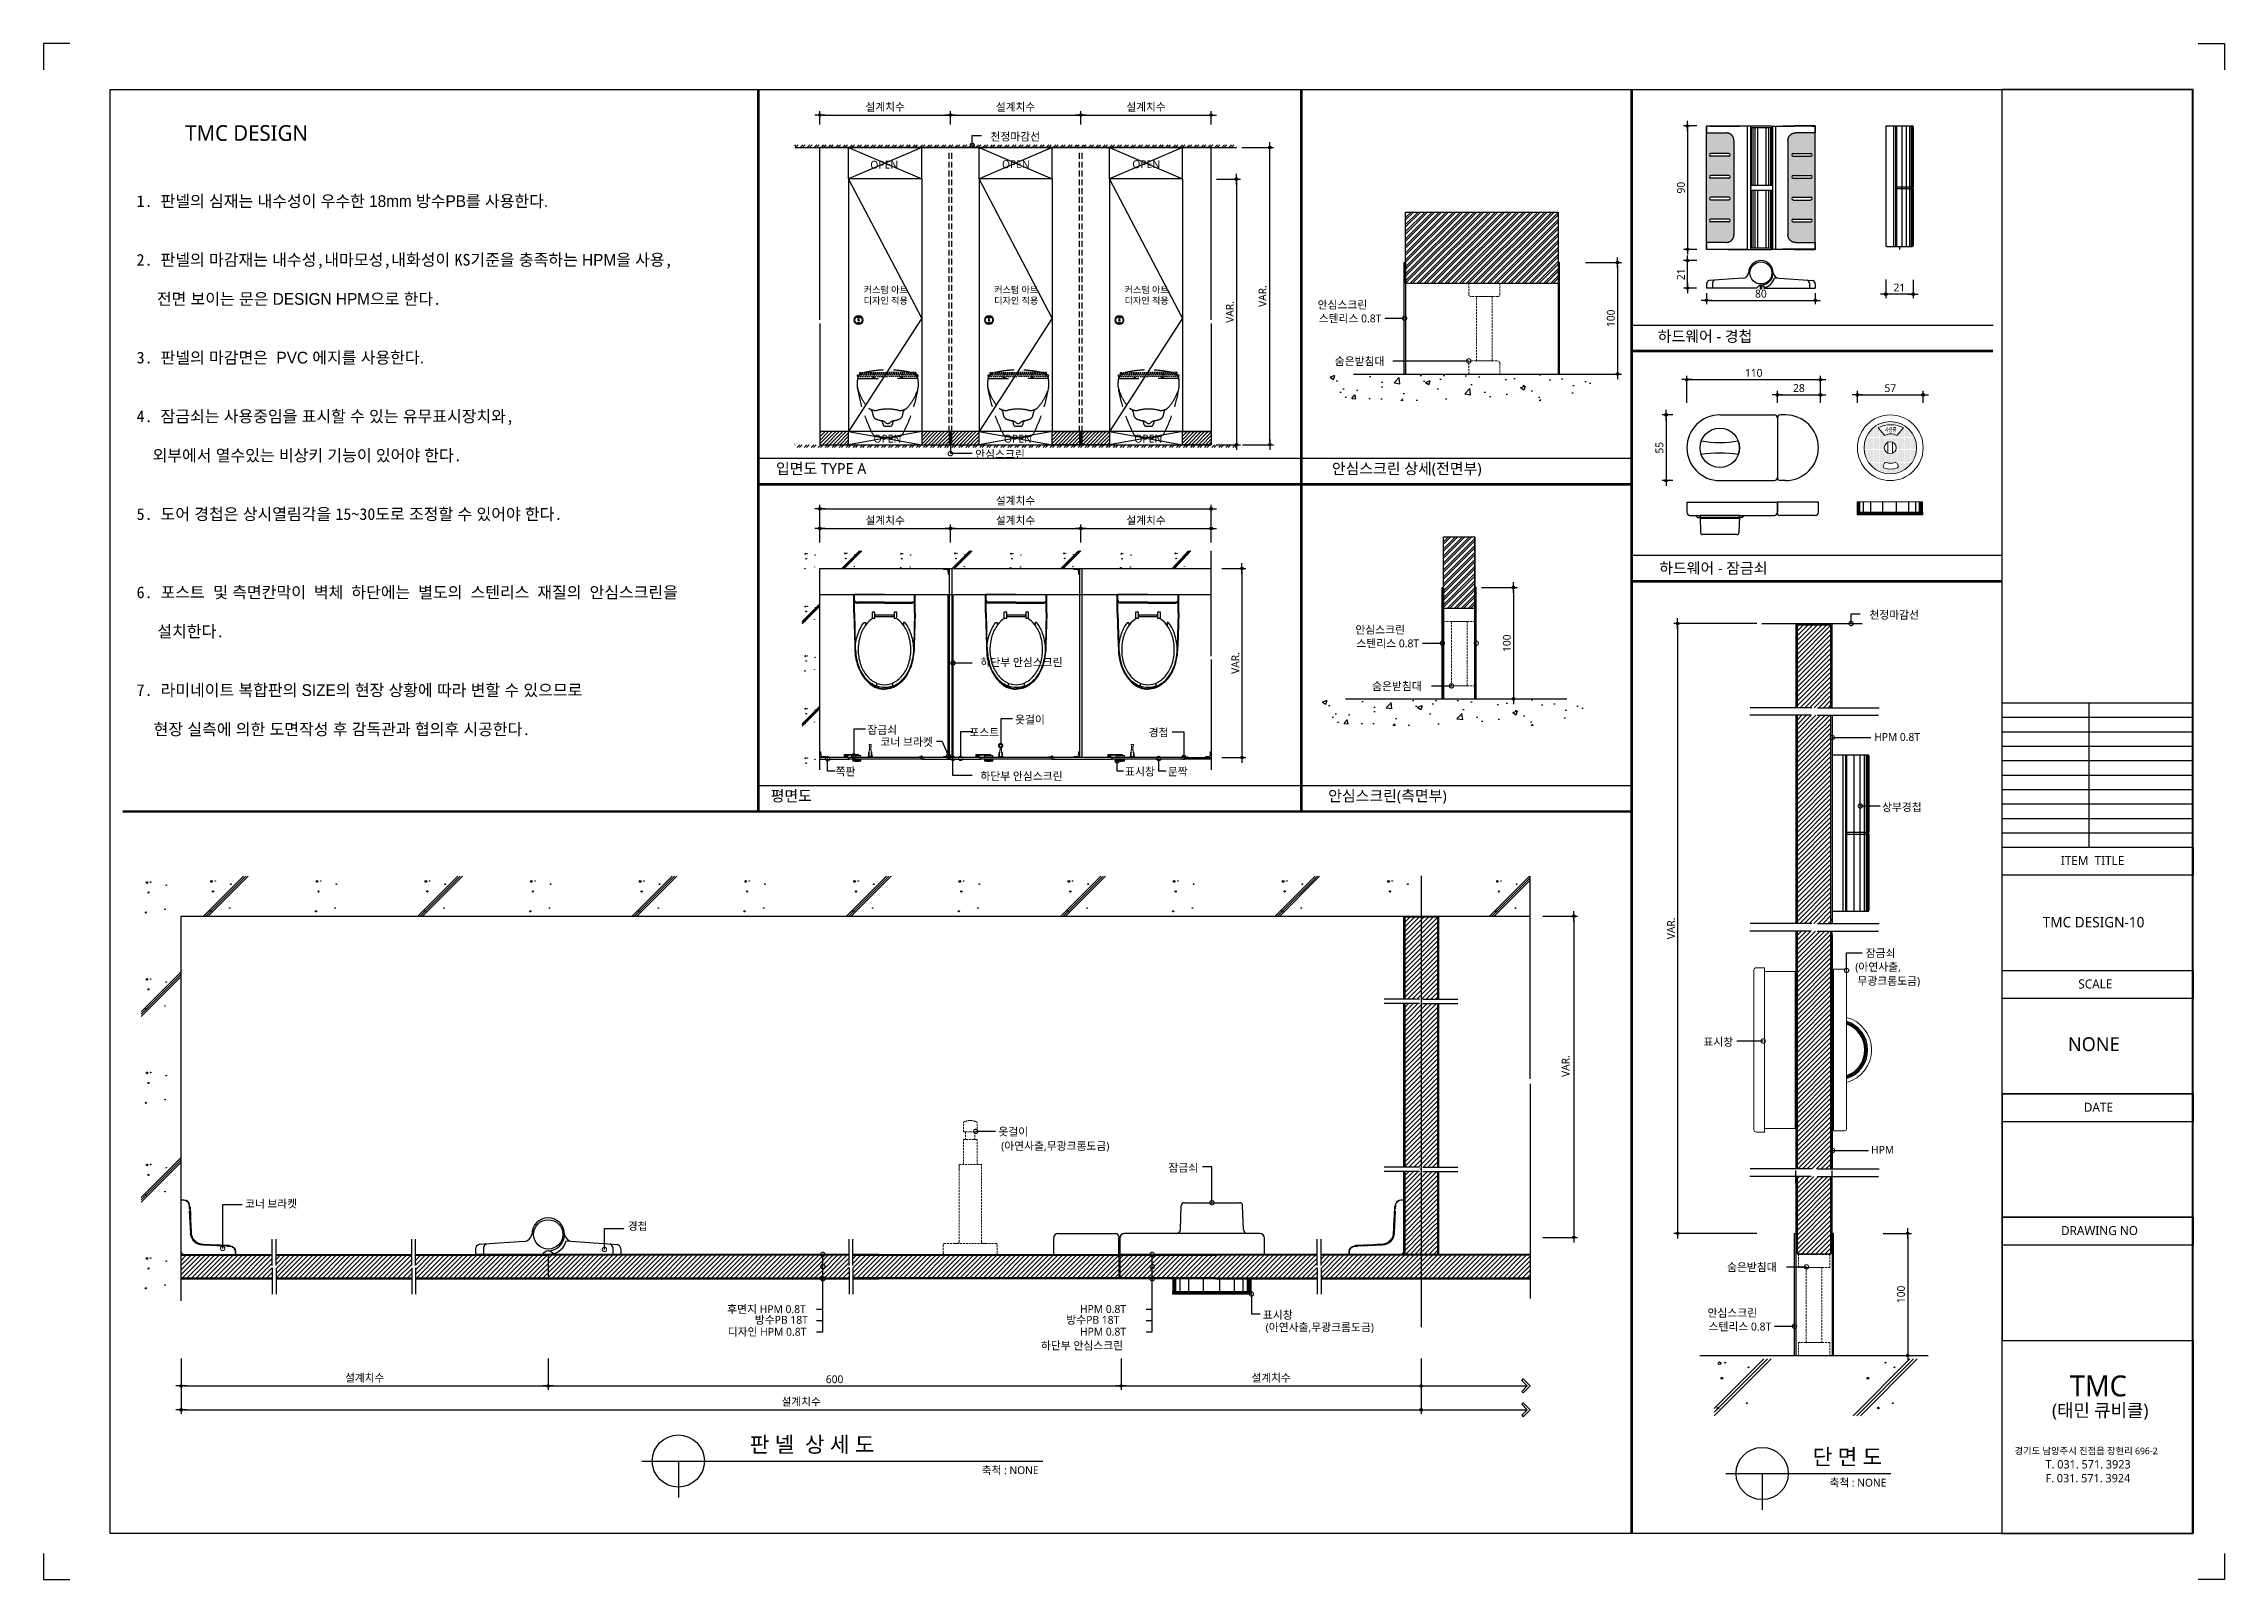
# Model space of a CAD drawing. Extents: x -256 to 8104, y -176 to 5714.
import ezdxf
from ezdxf.enums import TextEntityAlignment as Align

# ---------------------------------------------------------------- set-up
doc = ezdxf.new("R2010")
doc.units = 0
doc.header["$LTSCALE"] = 30
doc.linetypes.add('CEN', pattern=[62, 60, -1, 0, -1])
doc.linetypes.add('HIDDEN', pattern=[0.375, 0.25, -0.125])
doc.layers.get('0').update_dxf_attribs({"linetype": 'CONTINUOUS'})
doc.layers.get('DEFPOINTS').update_dxf_attribs({"linetype": 'CONTINUOUS'})
for name, color, linetype in [('02---제품선', 4, 'CONTINUOUS'), ('0_toilet', 6, 'CONTINUOUS'), ('C', 2, 'CONTINUOUS'), ('curior-0Line', 252, 'CONTINUOUS'), ('DIM', 7, 'CONTINUOUS'), ('HAT', 8, 'CONTINUOUS'), ('HID', 9, 'HIDDEN'), ('jac text', 7, 'CONTINUOUS'), ('TIT', 3, 'CONTINUOUS'), ('경첩', 4, 'CONTINUOUS'), ('문자', 3, 'CONTINUOUS'), ('부자재', 4, 'CONTINUOUS'), ('옷걸이', 4, 'CONTINUOUS'), ('잠금쇠(회전형)', 4, 'CONTINUOUS'), ('중심선', 1, 'CEN'), ('치수', 1, 'CONTINUOUS'), ('판넬', 2, 'CONTINUOUS'), ('해치', 8, 'CONTINUOUS')]:
    doc.layers.add(name, color=color, linetype=linetype)
doc.styles.add('HDW', font='gulim.ttc')
doc.styles.add('돋움', font='malgun.ttf')
doc.dimstyles.new('10', dxfattribs={"dimscale": 10, "dimtxt": 3, "dimasz": 1, "dimexe": 1.5, "dimexo": 2, "dimgap": 1, "dimtad": 1, "dimdec": 0, "dimlunit": 6, "dimtxsty": '돋움', "dimblk": 'DIMDOT', "dimcen": -1, "dimdle": 1.5, "dimclrt": 3, "dimazin": 3, "dimtfac": 1, "dimtdec": 0, "dimtix": 1, "dimtmove": 2, "dimatfit": 3, "dimldrblk": 'DIMDOT', "dimarcsym": 0})
pattern_1 = [(45, (89867.086, -48.667), (-8.980256, 8.980256), [])]
pattern_2 = [(45, (89806.501, 43.407), (-8.980256, 8.980256), [])]

# ---------------------------------------------------------------- blocks, each defined once
blk = doc.blocks.new('DIMDOT')
at = {"linetype": 'Continuous'}
blk.add_line((-2, 0), (2, 0), dxfattribs=at)
for radius in [0.5, 0.25]:
    blk.add_circle((0, 0), radius, dxfattribs=at)
blk = doc.blocks.new('*D260')
at = {"layer": 'DEFPOINTS', "color": 0}
for p in [(101408.8, 5567.2), (100908.8, 5511), (101408.8, 5511)]:
    blk.add_point(p, dxfattribs=at)
at = {"layer": 'DIM', "color": 0, "lineweight": -2, "ltscale": 10}
for p, q in [((100908.8, 5531), (100908.8, 5582.2)), ((100918.8, 5567.2), (101398.8, 5567.2)), ((101408.8, 5531), (101408.8, 5582.2))]:
    blk.add_line(p, q, dxfattribs=at)
at = {"layer": 'DIM', "color": 0, "lineweight": -2, "xscale": 10, "yscale": 10, "zscale": 10, "rotation": 180}
blk.add_blockref('DIMDOT', (100908.8, 5567.2), dxfattribs=at)
at = {"layer": 'DIM', "color": 0, "lineweight": -2, "xscale": 10, "yscale": 10, "zscale": 10}
blk.add_blockref('DIMDOT', (101408.8, 5567.2), dxfattribs=at)
at = {"layer": 'DIM', "color": 3, "insert": (101158.8, 5596.9), "char_height": 30, "attachment_point": 5, "style": '돋움'}
blk.add_mtext('설계치수', dxfattribs=at)
blk = doc.blocks.new('*D261')
at = {"layer": 'DEFPOINTS', "color": 0}
for p in [(101908.8, 5567.2), (101408.8, 5511), (101908.8, 5511)]:
    blk.add_point(p, dxfattribs=at)
at = {"layer": 'DIM', "color": 0, "lineweight": -2, "ltscale": 10}
for p, q in [((101408.8, 5531), (101408.8, 5582.2)), ((101418.8, 5567.2), (101898.8, 5567.2)), ((101908.8, 5531), (101908.8, 5582.2))]:
    blk.add_line(p, q, dxfattribs=at)
at = {"layer": 'DIM', "color": 0, "lineweight": -2, "xscale": 10, "yscale": 10, "zscale": 10, "rotation": 180}
blk.add_blockref('DIMDOT', (101408.8, 5567.2), dxfattribs=at)
at = {"layer": 'DIM', "color": 0, "lineweight": -2, "xscale": 10, "yscale": 10, "zscale": 10}
blk.add_blockref('DIMDOT', (101908.8, 5567.2), dxfattribs=at)
at = {"layer": 'DIM', "color": 3, "insert": (101658.8, 5596.9), "char_height": 30, "attachment_point": 5, "style": '돋움'}
blk.add_mtext('설계치수', dxfattribs=at)
blk = doc.blocks.new('*D262')
at = {"layer": 'DEFPOINTS', "color": 0}
for p in [(102408.8, 5567.2), (101908.8, 5511), (102408.8, 5511)]:
    blk.add_point(p, dxfattribs=at)
at = {"layer": 'DIM', "color": 0, "lineweight": -2, "ltscale": 10}
for p, q in [((101908.8, 5531), (101908.8, 5582.2)), ((101918.8, 5567.2), (102398.8, 5567.2)), ((102408.8, 5531), (102408.8, 5582.2))]:
    blk.add_line(p, q, dxfattribs=at)
at = {"layer": 'DIM', "color": 0, "lineweight": -2, "xscale": 10, "yscale": 10, "zscale": 10, "rotation": 180}
blk.add_blockref('DIMDOT', (101908.8, 5567.2), dxfattribs=at)
at = {"layer": 'DIM', "color": 0, "lineweight": -2, "xscale": 10, "yscale": 10, "zscale": 10}
blk.add_blockref('DIMDOT', (102408.8, 5567.2), dxfattribs=at)
at = {"layer": 'DIM', "color": 3, "insert": (102158.8, 5596.9), "char_height": 30, "attachment_point": 5, "style": '돋움'}
blk.add_mtext('설계치수', dxfattribs=at)
blk = doc.blocks.new('*D263')
at = {"layer": 'DEFPOINTS', "color": 0}
for p in [(102408.8, 5321.3), (102408.8, 4303.1), (102505.7, 4303.1)]:
    blk.add_point(p, dxfattribs=at)
at = {"layer": 'DIM', "color": 0, "lineweight": -2, "ltscale": 10}
for p, q in [((102428.8, 5321.3), (102520.7, 5321.3)), ((102505.7, 5311.3), (102505.7, 4313.1)), ((102428.8, 4303.1), (102520.7, 4303.1))]:
    blk.add_line(p, q, dxfattribs=at)
at = {"layer": 'DIM', "color": 0, "lineweight": -2, "xscale": 10, "yscale": 10, "zscale": 10}
for p, rotation in [((102505.7, 5321.3), 90), ((102505.7, 4303.1), 270)]:
    blk.add_blockref('DIMDOT', p, dxfattribs=dict(at, rotation=rotation))
at = {"layer": 'DIM', "color": 3, "insert": (102480.5, 4812.2), "char_height": 30, "attachment_point": 5, "rotation": 90, "style": '돋움'}
blk.add_mtext('VAR.', dxfattribs=at)
blk = doc.blocks.new('*D264')
at = {"layer": 'DEFPOINTS', "color": 0}
for p in [(102429.8, 3828.2), (102429.8, 3103.2), (102526.7, 3103.2)]:
    blk.add_point(p, dxfattribs=at)
at = {"layer": 'DIM', "color": 0, "lineweight": -2, "ltscale": 10}
for p, q in [((102449.8, 3828.2), (102541.7, 3828.2)), ((102526.7, 3818.2), (102526.7, 3113.2)), ((102449.8, 3103.2), (102541.7, 3103.2))]:
    blk.add_line(p, q, dxfattribs=at)
at = {"layer": 'DIM', "color": 0, "lineweight": -2, "xscale": 10, "yscale": 10, "zscale": 10}
for p, rotation in [((102526.7, 3828.2), 90), ((102526.7, 3103.2), 270)]:
    blk.add_blockref('DIMDOT', p, dxfattribs=dict(at, rotation=rotation))
at = {"layer": 'DIM', "color": 3, "insert": (102501.5, 3465.7), "char_height": 30, "attachment_point": 5, "rotation": 90, "style": '돋움'}
blk.add_mtext('VAR.', dxfattribs=at)
blk = doc.blocks.new('_DOTSMALL')
at = {"color": 0, "linetype": 'ByBlock', "const_width": 0.5}
blk.add_lwpolyline([(-0.0625, 0, 1), (0.0625, 0, 1)], format="xyb", close=True, dxfattribs=at)
blk = doc.blocks.new('A$C63EC304E')
at = {"layer": '치수', "color": 1, "xscale": 2.5, "yscale": 2.5, "zscale": 2.5, "rotation": 234.3098741996962}
blk.add_blockref('_DOTSMALL', (0.31, 0.31), dxfattribs=at)
blk = doc.blocks.new('A$C2BC9653E')
at = {"layer": '치수', "xscale": 0.3333333333333333, "yscale": 0.3333333333333333, "zscale": 0.3333333333333333}
blk.add_blockref('A$C63EC304E', (0, 0), dxfattribs=at)
blk = doc.blocks.new('A$C7FC71301')
at = {"layer": '치수', "rotation": 180}
blk.add_blockref('A$C2BC9653E', (0.21, 0.21), dxfattribs=at)
blk = doc.blocks.new('A$C4A20372B')
at = {"layer": '치수'}
blk.add_blockref('A$C7FC71301', (0, 0), dxfattribs=at)
blk = doc.blocks.new('A$C566469F5')
at = {"layer": '치수'}
blk.add_blockref('A$C4A20372B', (0, 0), dxfattribs=at)
blk = doc.blocks.new('A$C7E317CD4')
at = {"layer": '해치', "xscale": 2, "yscale": 2, "zscale": 2}
blk.add_blockref('A$C566469F5', (0, 0), dxfattribs=at)
blk = doc.blocks.new('A$C601D7F27')
at = {"layer": '치수'}
blk.add_blockref('A$C7E317CD4', (0, 0), dxfattribs=at)
blk = doc.blocks.new('A$C38802C08')
at = {"layer": '치수'}
blk.add_blockref('A$C601D7F27', (0, 0), dxfattribs=at)
blk = doc.blocks.new('*D265')
at = {"layer": 'DEFPOINTS', "color": 0}
for p in [(102408.8, 3981.7), (101908.8, 3908.6), (102408.8, 3908.6)]:
    blk.add_point(p, dxfattribs=at)
at = {"layer": 'DIM', "color": 0, "lineweight": -2, "ltscale": 10}
for p, q in [((101908.8, 3928.6), (101908.8, 3996.7)), ((101918.8, 3981.7), (102398.8, 3981.7)), ((102408.8, 3928.6), (102408.8, 3996.7))]:
    blk.add_line(p, q, dxfattribs=at)
at = {"layer": 'DIM', "color": 0, "lineweight": -2, "xscale": 10, "yscale": 10, "zscale": 10, "rotation": 180}
blk.add_blockref('DIMDOT', (101908.8, 3981.7), dxfattribs=at)
at = {"layer": 'DIM', "color": 0, "lineweight": -2, "xscale": 10, "yscale": 10, "zscale": 10}
blk.add_blockref('DIMDOT', (102408.8, 3981.7), dxfattribs=at)
at = {"layer": 'DIM', "color": 3, "insert": (102158.8, 4011.4), "char_height": 30, "attachment_point": 5, "style": '돋움'}
blk.add_mtext('설계치수', dxfattribs=at)
blk = doc.blocks.new('*D266')
at = {"layer": 'DEFPOINTS', "color": 0}
for p in [(102408.8, 4057.1), (100908.8, 3908.6), (102408.8, 3908.6)]:
    blk.add_point(p, dxfattribs=at)
at = {"layer": 'DIM', "color": 0, "lineweight": -2, "ltscale": 10}
for p, q in [((100908.8, 3928.6), (100908.8, 4072.1)), ((100918.8, 4057.1), (102398.8, 4057.1)), ((102408.8, 3928.6), (102408.8, 4072.1))]:
    blk.add_line(p, q, dxfattribs=at)
at = {"layer": 'DIM', "color": 0, "lineweight": -2, "xscale": 10, "yscale": 10, "zscale": 10, "rotation": 180}
blk.add_blockref('DIMDOT', (100908.8, 4057.1), dxfattribs=at)
at = {"layer": 'DIM', "color": 0, "lineweight": -2, "xscale": 10, "yscale": 10, "zscale": 10}
blk.add_blockref('DIMDOT', (102408.8, 4057.1), dxfattribs=at)
at = {"layer": 'DIM', "color": 3, "insert": (101658.8, 4086.7), "char_height": 30, "attachment_point": 5, "style": '돋움'}
blk.add_mtext('설계치수', dxfattribs=at)
blk = doc.blocks.new('*D267')
at = {"layer": 'DEFPOINTS', "color": 0}
for p in [(101908.8, 3981.7), (101408.8, 3908.6), (101908.8, 3908.6)]:
    blk.add_point(p, dxfattribs=at)
at = {"layer": 'DIM', "color": 0, "lineweight": -2, "ltscale": 10}
for p, q in [((101408.8, 3928.6), (101408.8, 3996.7)), ((101418.8, 3981.7), (101898.8, 3981.7)), ((101908.8, 3928.6), (101908.8, 3996.7))]:
    blk.add_line(p, q, dxfattribs=at)
at = {"layer": 'DIM', "color": 0, "lineweight": -2, "xscale": 10, "yscale": 10, "zscale": 10, "rotation": 180}
blk.add_blockref('DIMDOT', (101408.8, 3981.7), dxfattribs=at)
at = {"layer": 'DIM', "color": 0, "lineweight": -2, "xscale": 10, "yscale": 10, "zscale": 10}
blk.add_blockref('DIMDOT', (101908.8, 3981.7), dxfattribs=at)
at = {"layer": 'DIM', "color": 3, "insert": (101658.8, 4011.4), "char_height": 30, "attachment_point": 5, "style": '돋움'}
blk.add_mtext('설계치수', dxfattribs=at)
blk = doc.blocks.new('*D268')
at = {"layer": 'DEFPOINTS', "color": 0}
for p in [(101408.8, 3981.7), (100908.8, 3908.6), (101408.8, 3908.6)]:
    blk.add_point(p, dxfattribs=at)
at = {"layer": 'DIM', "color": 0, "lineweight": -2, "ltscale": 10}
for p, q in [((100908.8, 3928.6), (100908.8, 3996.7)), ((100918.8, 3981.7), (101398.8, 3981.7)), ((101408.8, 3928.6), (101408.8, 3996.7))]:
    blk.add_line(p, q, dxfattribs=at)
at = {"layer": 'DIM', "color": 0, "lineweight": -2, "xscale": 10, "yscale": 10, "zscale": 10, "rotation": 180}
blk.add_blockref('DIMDOT', (100908.8, 3981.7), dxfattribs=at)
at = {"layer": 'DIM', "color": 0, "lineweight": -2, "xscale": 10, "yscale": 10, "zscale": 10}
blk.add_blockref('DIMDOT', (101408.8, 3981.7), dxfattribs=at)
at = {"layer": 'DIM', "color": 3, "insert": (101158.8, 4011.4), "char_height": 30, "attachment_point": 5, "style": '돋움'}
blk.add_mtext('설계치수', dxfattribs=at)
blk = doc.blocks.new('*D269')
at = {"layer": 'DEFPOINTS', "color": 0}
for p in [(104744.3, 4552.6), (104232.3, 4444), (104744.3, 4444)]:
    blk.add_point(p, dxfattribs=at)
at = {"layer": 'DIM', "color": 0, "lineweight": -2, "ltscale": 10}
for p, q in [((104232.3, 4464), (104232.3, 4567.6)), ((104242.3, 4552.6), (104734.3, 4552.6)), ((104744.3, 4464), (104744.3, 4567.6))]:
    blk.add_line(p, q, dxfattribs=at)
at = {"layer": 'DIM', "color": 0, "lineweight": -2, "xscale": 10, "yscale": 10, "zscale": 10, "rotation": 180}
blk.add_blockref('DIMDOT', (104232.3, 4552.6), dxfattribs=at)
at = {"layer": 'DIM', "color": 0, "lineweight": -2, "xscale": 10, "yscale": 10, "zscale": 10}
blk.add_blockref('DIMDOT', (104744.3, 4552.6), dxfattribs=at)
at = {"layer": 'DIM', "color": 3, "insert": (104488.3, 4578.2), "char_height": 30, "attachment_point": 5, "style": '돋움'}
blk.add_mtext('110', dxfattribs=at)
blk = doc.blocks.new('*D270')
at = {"layer": 'DEFPOINTS', "color": 0}
for p in [(104579.2, 4444), (104744.3, 4494.6), (104744.3, 4444)]:
    blk.add_point(p, dxfattribs=at)
at = {"layer": 'DIM', "color": 0, "lineweight": -2, "ltscale": 10}
for p, q in [((104579.2, 4464), (104579.2, 4509.6)), ((104589.2, 4494.6), (104734.3, 4494.6)), ((104744.3, 4464), (104744.3, 4509.6))]:
    blk.add_line(p, q, dxfattribs=at)
at = {"layer": 'DIM', "color": 0, "lineweight": -2, "xscale": 10, "yscale": 10, "zscale": 10, "rotation": 180}
blk.add_blockref('DIMDOT', (104579.2, 4494.6), dxfattribs=at)
at = {"layer": 'DIM', "color": 0, "lineweight": -2, "xscale": 10, "yscale": 10, "zscale": 10}
blk.add_blockref('DIMDOT', (104744.3, 4494.6), dxfattribs=at)
at = {"layer": 'DIM', "color": 3, "insert": (104661.7, 4520.1), "char_height": 30, "attachment_point": 5, "style": '돋움'}
blk.add_mtext('28', dxfattribs=at)
blk = doc.blocks.new('*D271')
at = {"layer": 'DEFPOINTS', "color": 0}
for p in [(104886, 4444), (105138, 4494.6), (105138, 4444)]:
    blk.add_point(p, dxfattribs=at)
at = {"layer": 'DIM', "color": 0, "lineweight": -2, "ltscale": 10}
for p, q in [((104886, 4464), (104886, 4509.6)), ((104896, 4494.6), (105128, 4494.6)), ((105138, 4464), (105138, 4509.6))]:
    blk.add_line(p, q, dxfattribs=at)
at = {"layer": 'DIM', "color": 0, "lineweight": -2, "xscale": 10, "yscale": 10, "zscale": 10, "rotation": 180}
blk.add_blockref('DIMDOT', (104886, 4494.6), dxfattribs=at)
at = {"layer": 'DIM', "color": 0, "lineweight": -2, "xscale": 10, "yscale": 10, "zscale": 10}
blk.add_blockref('DIMDOT', (105138, 4494.6), dxfattribs=at)
at = {"layer": 'DIM', "color": 3, "insert": (105012, 4519.9), "char_height": 30, "attachment_point": 5, "style": '돋움'}
blk.add_mtext('57', dxfattribs=at)
blk = doc.blocks.new('*D272')
at = {"layer": 'DEFPOINTS', "color": 0}
for p in [(104289.9, 5525.4), (104234.9, 5052.2), (104289.9, 5052.2)]:
    blk.add_point(p, dxfattribs=at)
at = {"layer": 'DIM', "color": 0, "lineweight": -2, "ltscale": 10}
for p, q in [((104269.9, 5525.4), (104219.9, 5525.4)), ((104234.9, 5515.4), (104234.9, 5062.2)), ((104269.9, 5052.2), (104219.9, 5052.2))]:
    blk.add_line(p, q, dxfattribs=at)
at = {"layer": 'DIM', "color": 0, "lineweight": -2, "xscale": 10, "yscale": 10, "zscale": 10}
for p, rotation in [((104234.9, 5525.4), 90), ((104234.9, 5052.2), 270)]:
    blk.add_blockref('DIMDOT', p, dxfattribs=dict(at, rotation=rotation))
at = {"layer": 'DIM', "color": 3, "insert": (104209.4, 5288.8), "char_height": 30, "attachment_point": 5, "rotation": 90, "style": '돋움'}
blk.add_mtext('90', dxfattribs=at)
blk = doc.blocks.new('*D273')
at = {"layer": 'DEFPOINTS', "color": 0}
for p in [(104307.5, 4904), (104724.6, 4904), (104724.6, 4856.6)]:
    blk.add_point(p, dxfattribs=at)
at = {"layer": 'DIM', "color": 0, "lineweight": -2, "ltscale": 10}
for p, q in [((104307.5, 4884), (104307.5, 4841.6)), ((104317.5, 4856.6), (104714.6, 4856.6)), ((104724.6, 4884), (104724.6, 4841.6))]:
    blk.add_line(p, q, dxfattribs=at)
at = {"layer": 'DIM', "color": 0, "lineweight": -2, "xscale": 10, "yscale": 10, "zscale": 10, "rotation": 180}
blk.add_blockref('DIMDOT', (104307.5, 4856.6), dxfattribs=at)
at = {"layer": 'DIM', "color": 0, "lineweight": -2, "xscale": 10, "yscale": 10, "zscale": 10}
blk.add_blockref('DIMDOT', (104724.6, 4856.6), dxfattribs=at)
at = {"layer": 'DIM', "color": 3, "insert": (104516, 4882.1), "char_height": 30, "attachment_point": 5, "style": '돋움'}
blk.add_mtext('80', dxfattribs=at)
blk = doc.blocks.new('*D274')
at = {"layer": 'DEFPOINTS', "color": 0}
for p in [(104234.9, 5009), (104289.9, 5009), (104289.2, 4904)]:
    blk.add_point(p, dxfattribs=at)
at = {"layer": 'DIM', "color": 0, "lineweight": -2, "ltscale": 10}
for p, q in [((104269.9, 5009), (104219.9, 5009)), ((104234.9, 4914), (104234.9, 4999)), ((104269.2, 4904), (104219.9, 4904))]:
    blk.add_line(p, q, dxfattribs=at)
at = {"layer": 'DIM', "color": 0, "lineweight": -2, "xscale": 10, "yscale": 10, "zscale": 10}
for p, rotation in [((104234.9, 5009), 90), ((104234.9, 4904), 270)]:
    blk.add_blockref('DIMDOT', p, dxfattribs=dict(at, rotation=rotation))
at = {"layer": 'DIM', "color": 3, "insert": (104209.5, 4956.5), "char_height": 30, "attachment_point": 5, "rotation": 90, "style": '돋움'}
blk.add_mtext('21', dxfattribs=at)
blk = doc.blocks.new('*D275')
at = {"layer": 'DEFPOINTS', "color": 0}
for p in [(104994.4, 4956.2), (105099.4, 4955.5), (104994.4, 4880.5)]:
    blk.add_point(p, dxfattribs=at)
at = {"layer": 'DIM', "color": 0, "lineweight": -2, "ltscale": 10}
for p, q in [((104994.4, 4936.2), (104994.4, 4865.5)), ((105099.4, 4935.5), (105099.4, 4865.5)), ((105089.4, 4880.5), (105004.4, 4880.5))]:
    blk.add_line(p, q, dxfattribs=at)
at = {"layer": 'DIM', "color": 0, "lineweight": -2, "xscale": 10, "yscale": 10, "zscale": 10, "rotation": 180}
blk.add_blockref('DIMDOT', (104994.4, 4880.5), dxfattribs=at)
at = {"layer": 'DIM', "color": 0, "lineweight": -2, "xscale": 10, "yscale": 10, "zscale": 10}
blk.add_blockref('DIMDOT', (105099.4, 4880.5), dxfattribs=at)
at = {"layer": 'DIM', "color": 3, "insert": (105046.9, 4905.8), "char_height": 30, "attachment_point": 5, "style": '돋움'}
blk.add_mtext('21', dxfattribs=at)
blk = doc.blocks.new('A$C10E41893')
at = {"layer": '부자재'}
for p, q in [((6, 0), (6, 196)), ((123, 196), (6, 196)), ((123, 192), (6, 192)), ((55, 0), (55, 177)), ((61, 0), (61, 177)), ((6, 0), (6, -196)), ((55, 0), (55, -177)), ((61, 0), (61, -177)), ((123, -192), (6, -192)), ((123, -196), (6, -196))]:
    blk.add_line(p, q, dxfattribs=at)
for points in [[(123, 196, -0.012538), (123, 196), (335, 190, -0.055395), (445, 175, -0.154276), (577, 93, -0.179504), (612, 0, -0.179504)], [(123, 192, -0.012538), (123, 192), (335, 187, -0.055395), (444, 172, -0.154276), (574, 91, -0.179504), (608, 0, -0.179504)], [(157, -72, 0.089162), (200, -119, 0.085733), (270, -155, 0.075373), (359, -168, 0.075373), (447, -155, 0.085733), (517, -119, 0.106084), (567, -62, 0.126931), (583, 0, 0.126931), (567, 62, 0.106084), (517, 119, 0.085733), (447, 155, 0.075373), (359, 168, 0.075373), (270, 155, 0.085733), (200, 119, 0.089162), (157, 72)], [(572, 51), (589, 51), (589, 60, 0.021185), (583, 71, 0.106084), (528, 134, 0.085733), (453, 172, 0.075373), (359, 187, 0.075373), (265, 172, 0.085733), (189, 134, 0.007337), (184, 130), (184, 122), (205, 122)], [(123, -196, 0.012538), (123, -196), (335, -190, 0.055395), (445, -175, 0.154276), (577, -93, 0.179504), (612, 0, 0.179504)], [(123, -192, 0.012538), (123, -192), (335, -187, 0.055395), (444, -172, 0.154276), (574, -91, 0.179504), (608, 0, 0.179504)], [(589, -51, 0.090214), (598, 0, 0.090214), (589, 51, 0.106084)], [(572, -51), (589, -51), (589, -60, -0.021185), (583, -71, -0.106084), (528, -134, -0.085733), (453, -172, -0.075373), (359, -187, -0.075373), (265, -172, -0.085733), (189, -134, -0.007337), (184, -130), (184, -122), (205, -122)]]:
    blk.add_lwpolyline(points, format="xyb", dxfattribs=at)
blk.add_lwpolyline([(138, -61), (119, -61), (119, -79), (157, -79), (157, -61), (138, -61), (147, -61), (147, 61), (138, 61), (157, 61), (157, 79), (119, 79), (119, 61), (138, 61), (138, -61), (119, -61)], dxfattribs=at)
for centre, start, end in [((40, 177), 0, 90), ((46, 177), 0, 90), ((40, -177), 270, 0), ((46, -177), 270, 0)]:
    blk.add_arc(centre, 15, start, end, dxfattribs=at)
blk = doc.blocks.new('A$C460A2A32')
at = {"color": 0}
for p, q in [((3, 20), (0, 16)), ((3, 20), (9, 20)), ((4, 10), (162, 10)), ((9, 20), (162, 20)), ((13, 32), (11, 30)), ((13, 32), (162, 32)), ((13, 27), (162, 27)), ((312, 32), (162, 32)), ((312, 27), (162, 27)), ((316, 20), (162, 20)), ((321, 10), (162, 10)), ((312, 32), (313, 30)), ((322, 20), (316, 20)), ((322, 20), (324, 16))]:
    blk.add_line(p, q, dxfattribs=at)
for centre, radius, start, end in [((4, 14), 4, 150.0107, 270), ((13, 29), 2, 135, 270), ((109, 28), 26, 182.6717, 198.4118), ((109, 10), 26, 180, 202.6199), ((107, 28), 23, 183.0205, 200.9186), ((107, 10), 23, 180, 205.7715), ((69, 10), 23, 334.2285, 0), ((69, 28), 23, 339.0814, 356.9795), ((67, 10), 26, 337.3801, 0), ((67, 28), 26, 341.5882, 357.3283), ((257, 10), 26, 180, 202.6199), ((257, 28), 26, 182.6717, 198.4118), ((256, 28), 23, 183.0205, 200.9186), ((256, 10), 23, 180, 205.7715), ((217, 10), 23, 334.2285, 0), ((217, 28), 23, 339.0814, 356.9795), ((216, 28), 26, 341.5882, 357.3283), ((216, 10), 26, 337.3801, 0), ((312, 29), 2, 270, 45), ((321, 14), 4, 270, 29.9893)]:
    blk.add_arc(centre, radius, start, end, dxfattribs=at)
blk = doc.blocks.new('*D276')
at = {"layer": 'DEFPOINTS', "color": 0}
for p in [(104197.9, 4417.4), (104152.3, 4165.4), (104197.9, 4165.4)]:
    blk.add_point(p, dxfattribs=at)
at = {"layer": 'DIM', "color": 0, "lineweight": -2, "ltscale": 10}
for p, q in [((104177.9, 4417.4), (104137.3, 4417.4)), ((104152.3, 4407.4), (104152.3, 4175.4)), ((104177.9, 4165.4), (104137.3, 4165.4))]:
    blk.add_line(p, q, dxfattribs=at)
at = {"layer": 'DIM', "color": 0, "lineweight": -2, "xscale": 10, "yscale": 10, "zscale": 10}
for p, rotation in [((104152.3, 4417.4), 90), ((104152.3, 4165.4), 270)]:
    blk.add_blockref('DIMDOT', p, dxfattribs=dict(at, rotation=rotation))
at = {"layer": 'DIM', "color": 3, "insert": (104127, 4291.4), "char_height": 30, "attachment_point": 5, "rotation": 90, "style": '돋움'}
blk.add_mtext('55', dxfattribs=at)
blk = doc.blocks.new('*D277')
at = {"layer": 'DEFPOINTS', "color": 0}
for p in [(104520.9, 3617.4), (104196.8, 1278.5), (104520.9, 1278.5)]:
    blk.add_point(p, dxfattribs=at)
at = {"layer": 'DIM', "color": 0, "lineweight": -2, "ltscale": 10}
for p, q in [((104500.9, 3617.4), (104181.8, 3617.4)), ((104196.8, 3607.4), (104196.8, 1288.5)), ((104500.9, 1278.5), (104181.8, 1278.5))]:
    blk.add_line(p, q, dxfattribs=at)
at = {"layer": 'DIM', "color": 0, "lineweight": -2, "xscale": 10, "yscale": 10, "zscale": 10}
for p, rotation in [((104196.8, 3617.4), 90), ((104196.8, 1278.5), 270)]:
    blk.add_blockref('DIMDOT', p, dxfattribs=dict(at, rotation=rotation))
at = {"layer": 'DIM', "color": 3, "insert": (104171.6, 2448), "char_height": 30, "attachment_point": 5, "rotation": 90, "style": '돋움'}
blk.add_mtext('VAR.', dxfattribs=at)
blk = doc.blocks.new('A$C13EB2441')
for p, q in [((0.84, 7.37), (0.84, 14.11)), ((0.84, 6.74), (0.84, 0))]:
    blk.add_line(p, q)
blk = doc.blocks.new('*D278')
at = {"layer": 'DEFPOINTS', "color": 0}
for p in [(104964.4, 1278.5), (104964.4, 810.2), (105078.7, 810.2)]:
    blk.add_point(p, dxfattribs=at)
at = {"layer": 'DIM', "color": 0, "lineweight": -2, "ltscale": 10}
for p, q in [((104984.4, 1278.5), (105093.7, 1278.5)), ((105078.7, 1268.5), (105078.7, 820.2)), ((104984.4, 810.2), (105093.7, 810.2))]:
    blk.add_line(p, q, dxfattribs=at)
at = {"layer": 'DIM', "color": 0, "lineweight": -2, "xscale": 10, "yscale": 10, "zscale": 10}
for p, rotation in [((105078.7, 1278.5), 90), ((105078.7, 810.2), 270)]:
    blk.add_blockref('DIMDOT', p, dxfattribs=dict(at, rotation=rotation))
at = {"layer": 'DIM', "color": 3, "insert": (105053.1, 1044.4), "char_height": 30, "attachment_point": 5, "rotation": 90, "style": '돋움'}
blk.add_mtext('100', dxfattribs=at)
blk = doc.blocks.new('*D279')
at = {"layer": 'DEFPOINTS', "color": 0}
for p in [(103424.7, 3755.5), (103424.7, 3328.1), (103567.6, 3328.1)]:
    blk.add_point(p, dxfattribs=at)
at = {"layer": 'DIM', "color": 0, "lineweight": -2, "ltscale": 10}
for p, q in [((103444.7, 3755.5), (103582.6, 3755.5)), ((103567.6, 3745.5), (103567.6, 3338.1)), ((103444.7, 3328.1), (103582.6, 3328.1))]:
    blk.add_line(p, q, dxfattribs=at)
at = {"layer": 'DIM', "color": 0, "lineweight": -2, "xscale": 10, "yscale": 10, "zscale": 10}
for p, rotation in [((103567.6, 3755.5), 90), ((103567.6, 3328.1), 270)]:
    blk.add_blockref('DIMDOT', p, dxfattribs=dict(at, rotation=rotation))
at = {"layer": 'DIM', "color": 3, "insert": (103542.1, 3541.8), "char_height": 30, "attachment_point": 5, "rotation": 90, "style": '돋움'}
blk.add_mtext('100', dxfattribs=at)
blk = doc.blocks.new('*D280')
at = {"layer": 'DEFPOINTS', "color": 0}
for p in [(102505.7, 5442.8), (102633.1, 5442.8), (102508.2, 4303.1)]:
    blk.add_point(p, dxfattribs=at)
at = {"layer": 'DIM', "color": 0, "lineweight": -2, "ltscale": 10}
for p, q in [((102525.7, 5442.8), (102648.1, 5442.8)), ((102633.1, 4313.1), (102633.1, 5432.8)), ((102528.2, 4303.1), (102648.1, 4303.1))]:
    blk.add_line(p, q, dxfattribs=at)
at = {"layer": 'DIM', "color": 0, "lineweight": -2, "xscale": 10, "yscale": 10, "zscale": 10}
for p, rotation in [((102633.1, 5442.8), 90), ((102633.1, 4303.1), 270)]:
    blk.add_blockref('DIMDOT', p, dxfattribs=dict(at, rotation=rotation))
at = {"layer": 'DIM', "color": 3, "insert": (102605.8, 4872.9), "char_height": 30, "attachment_point": 5, "rotation": 90, "style": '돋움'}
blk.add_mtext('VAR.', dxfattribs=at)
blk = doc.blocks.new('*D281')
at = {"layer": 'DEFPOINTS', "color": 0}
for p in [(103823.4, 5001.6), (103823.4, 4574.2), (103966.3, 4574.2)]:
    blk.add_point(p, dxfattribs=at)
at = {"layer": 'DIM', "color": 0, "lineweight": -2, "ltscale": 10}
for p, q in [((103843.4, 5001.6), (103981.3, 5001.6)), ((103966.3, 4991.6), (103966.3, 4584.2)), ((103843.4, 4574.2), (103981.3, 4574.2))]:
    blk.add_line(p, q, dxfattribs=at)
at = {"layer": 'DIM', "color": 0, "lineweight": -2, "xscale": 10, "yscale": 10, "zscale": 10}
for p, rotation in [((103966.3, 5001.6), 90), ((103966.3, 4574.2), 270)]:
    blk.add_blockref('DIMDOT', p, dxfattribs=dict(at, rotation=rotation))
at = {"layer": 'DIM', "color": 3, "insert": (103940.7, 4787.9), "char_height": 30, "attachment_point": 5, "rotation": 90, "style": '돋움'}
blk.add_mtext('100', dxfattribs=at)
blk = doc.blocks.new('*D282')
at = {"layer": 'DEFPOINTS', "color": 0}
for p in [(98459.9, 818.9), (99867, 818.9), (99867, 693.2)]:
    blk.add_point(p, dxfattribs=at)
at = {"layer": 'DIM', "color": 0, "lineweight": -2, "ltscale": 10}
for p, q in [((98459.9, 798.9), (98459.9, 678.2)), ((99867, 798.9), (99867, 678.2)), ((98469.9, 693.2), (99857, 693.2))]:
    blk.add_line(p, q, dxfattribs=at)
at = {"layer": 'DIM', "color": 0, "lineweight": -2, "xscale": 10, "yscale": 10, "zscale": 10, "rotation": 180}
blk.add_blockref('DIMDOT', (98459.9, 693.2), dxfattribs=at)
at = {"layer": 'DIM', "color": 0, "lineweight": -2, "xscale": 10, "yscale": 10, "zscale": 10}
blk.add_blockref('DIMDOT', (99867, 693.2), dxfattribs=at)
at = {"layer": 'DIM', "color": 3, "insert": (99163.5, 722.9), "char_height": 30, "attachment_point": 5, "style": '돋움'}
blk.add_mtext('설계치수', dxfattribs=at)
blk = doc.blocks.new('*D283')
at = {"layer": 'DEFPOINTS', "color": 0}
for p in [(98459.9, 818.9), (103213.8, 818.9), (103213.8, 601.8)]:
    blk.add_point(p, dxfattribs=at)
at = {"layer": 'DIM', "color": 0, "lineweight": -2, "ltscale": 10}
for p, q in [((98459.9, 798.9), (98459.9, 586.8)), ((103213.8, 798.9), (103213.8, 586.8)), ((98469.9, 601.8), (103203.8, 601.8))]:
    blk.add_line(p, q, dxfattribs=at)
at = {"layer": 'DIM', "color": 0, "lineweight": -2, "xscale": 10, "yscale": 10, "zscale": 10, "rotation": 180}
blk.add_blockref('DIMDOT', (98459.9, 601.8), dxfattribs=at)
at = {"layer": 'DIM', "color": 0, "lineweight": -2, "xscale": 10, "yscale": 10, "zscale": 10}
blk.add_blockref('DIMDOT', (103213.8, 601.8), dxfattribs=at)
at = {"layer": 'DIM', "color": 3, "insert": (100836.9, 631.4), "char_height": 30, "attachment_point": 5, "style": '돋움'}
blk.add_mtext('설계치수', dxfattribs=at)
blk = doc.blocks.new('*D284')
at = {"layer": 'DEFPOINTS', "color": 0}
for p in [(102063, 818.9), (103213.8, 818.9), (103213.8, 693.2)]:
    blk.add_point(p, dxfattribs=at)
at = {"layer": 'DIM', "color": 0, "lineweight": -2, "ltscale": 10}
for p, q in [((102063, 798.9), (102063, 678.2)), ((103213.8, 798.9), (103213.8, 678.2)), ((102073, 693.2), (103203.8, 693.2))]:
    blk.add_line(p, q, dxfattribs=at)
at = {"layer": 'DIM', "color": 0, "lineweight": -2, "xscale": 10, "yscale": 10, "zscale": 10, "rotation": 180}
blk.add_blockref('DIMDOT', (102063, 693.2), dxfattribs=at)
at = {"layer": 'DIM', "color": 0, "lineweight": -2, "xscale": 10, "yscale": 10, "zscale": 10}
blk.add_blockref('DIMDOT', (103213.8, 693.2), dxfattribs=at)
at = {"layer": 'DIM', "color": 3, "insert": (102638.4, 722.9), "char_height": 30, "attachment_point": 5, "style": '돋움'}
blk.add_mtext('설계치수', dxfattribs=at)
blk = doc.blocks.new('*D285')
at = {"layer": 'DEFPOINTS', "color": 0}
for p in [(99867, 818.9), (102063, 818.9), (102063, 693.2)]:
    blk.add_point(p, dxfattribs=at)
at = {"layer": 'DIM', "color": 0, "lineweight": -2, "ltscale": 10}
for p, q in [((99867, 798.9), (99867, 678.2)), ((102063, 798.9), (102063, 678.2)), ((99877, 693.2), (102053, 693.2))]:
    blk.add_line(p, q, dxfattribs=at)
at = {"layer": 'DIM', "color": 0, "lineweight": -2, "xscale": 10, "yscale": 10, "zscale": 10, "rotation": 180}
blk.add_blockref('DIMDOT', (99867, 693.2), dxfattribs=at)
at = {"layer": 'DIM', "color": 0, "lineweight": -2, "xscale": 10, "yscale": 10, "zscale": 10}
blk.add_blockref('DIMDOT', (102063, 693.2), dxfattribs=at)
at = {"layer": 'DIM', "color": 3, "insert": (100965, 718.7), "char_height": 30, "attachment_point": 5, "style": '돋움'}
blk.add_mtext('600', dxfattribs=at)
blk = doc.blocks.new('A$C06B31977')
for p, q in [((1.26, 11.06), (1.26, 21.17)), ((1.26, 10.11), (1.26, 0))]:
    blk.add_line(p, q)
blk = doc.blocks.new('*D286')
at = {"layer": 'DEFPOINTS', "color": 0}
for p in [(103660.6, 2494.6), (103660.6, 1263.2), (103798.5, 1263.2)]:
    blk.add_point(p, dxfattribs=at)
at = {"layer": 'DIM', "color": 0, "lineweight": -2, "ltscale": 10}
for p, q in [((103680.6, 2494.6), (103813.5, 2494.6)), ((103798.5, 2484.6), (103798.5, 1273.2)), ((103680.6, 1263.2), (103813.5, 1263.2))]:
    blk.add_line(p, q, dxfattribs=at)
at = {"layer": 'DIM', "color": 0, "lineweight": -2, "xscale": 10, "yscale": 10, "zscale": 10}
for p, rotation in [((103798.5, 2494.6), 90), ((103798.5, 1263.2), 270)]:
    blk.add_blockref('DIMDOT', p, dxfattribs=dict(at, rotation=rotation))
at = {"layer": 'DIM', "color": 3, "insert": (103767.7, 1919.8), "char_height": 30, "attachment_point": 5, "rotation": 90, "style": '돋움'}
blk.add_mtext('VAR.', dxfattribs=at)
blk = doc.blocks.new('DESIGN-10', base_point=(98188.6, 127.1))
h = blk.add_hatch()
h.set_pattern_fill('ANSI31', color=3, scale=3, angle=180)
h.set_pattern_definition([(225, (98227.086, -48.667), (6.735192, -6.735192), [])])
h.paths.add_polyline_path([(101018.8, 4353.1), (100908.8, 4353.1), (100908.8, 4303.1), (101018.8, 4303.1)])
h.paths.add_polyline_path([(101403.8, 4353.1), (101298.8, 4353.1), (101298.8, 4303.1), (101403.8, 4303.1)])
h.paths.add_polyline_path([(101518.8, 4353.1), (101413.8, 4353.1), (101413.8, 4303.1), (101518.8, 4303.1)])
h.paths.add_polyline_path([(101903.8, 4353.1), (101798.8, 4353.1), (101798.8, 4303.1), (101903.8, 4303.1)])
h.paths.add_polyline_path([(102018.8, 4353.1), (101913.8, 4353.1), (101913.8, 4303.1), (102018.8, 4303.1)])
h.paths.add_polyline_path([(102408.8, 4353.1), (102298.8, 4353.1), (102298.8, 4303.1), (102408.8, 4303.1)])
h = blk.add_hatch()
h.set_pattern_fill('ANSI31', color=2, style=0)
h.set_pattern_definition([(45, (98227.086, -48.6668), (-2.245064, 2.245064), [])])
h.paths.add_polyline_path([(101413.8, 4353.1), (101403.8, 4353.1), (101403.8, 4303.1), (101413.8, 4303.1)])
h = blk.add_hatch()
h.set_pattern_fill('ANSI31', color=2, style=0)
h.set_pattern_definition([(45, (98727.086, -48.6668), (-2.245064, 2.245064), [])])
h.paths.add_polyline_path([(101913.8, 4353.1), (101903.8, 4353.1), (101903.8, 4303.1), (101913.8, 4303.1)])
h = blk.add_hatch()
h.set_pattern_fill('ANSI31', color=2, style=0)
h.set_pattern_definition([(45, (101405.2524, 1791.3226), (-2.245064, 2.245064), [])])
h.paths.add_polyline_path([(103299.7, 3755.5), (103294.7, 3755.5), (103294.7, 3543.9, -1), (103294.7, 3539.7), (103294.7, 3328.1), (103299.7, 3328.1)])
h.paths.add_polyline_path([(103424.7, 3539.7, -1), (103424.7, 3543.9), (103424.7, 3755.5), (103419.7, 3755.5), (103419.7, 3328.1), (103424.7, 3328.1)])
at = {"layer": 'HAT'}
h = blk.add_hatch(dxfattribs=at)
h.set_pattern_fill('ANSI32', color=256, scale=2, style=0)
h.set_pattern_definition([(45, (89572.717, -190.143), (-13.470384, 13.470384), []), (45, (89581.697, -190.143), (-13.470384, 13.470384), [])])
h.paths.add_polyline_path([(100812.1, 5452.8), (102505.7, 5452.8), (102505.7, 5442.8), (100812.1, 5442.8)])
h = blk.add_hatch(dxfattribs=at)
h.set_pattern_fill('ANSI32', color=256, scale=2, style=0)
h.set_pattern_definition([(45, (89896.99, -57.5), (-13.470384, 13.470384), []), (45, (89905.97, -57.5), (-13.470384, 13.470384), [])])
h.paths.add_polyline_path([(103153.9, 5195.4), (103739.3, 5195.4), (103739.3, 4920.8), (103153.9, 4920.8)])
h = blk.add_hatch(dxfattribs=at)
h.set_pattern_fill('ANSI32', color=256, scale=2, style=0)
h.set_pattern_definition([(45, (89572.717, -8.163), (-13.470384, 13.470384), []), (45, (89581.697, -8.163), (-13.470384, 13.470384), [])])
h.paths.add_polyline_path([(100812.1, 4292.6), (102505.7, 4292.6), (102505.7, 4302.6), (100812.1, 4302.6)])
h = blk.add_hatch(dxfattribs=at)
h.set_pattern_fill('ANSI32', color=256, scale=2, style=0)
h.set_pattern_definition([(45, (98218.403, -48.667), (-13.470384, 13.470384), []), (45, (98227.384, -48.667), (-13.470384, 13.470384), [])])
h.paths.add_polyline_path([(103419.7, 3949.3), (103299.7, 3949.3), (103299.7, 3674.7), (103419.7, 3674.7), (103419.7, 3755.5)])
at = {"layer": 'HAT', "transparency": 33554687}
h = blk.add_hatch(dxfattribs=at)
h.set_pattern_fill('ANSI31', color=256, scale=4)
h.set_pattern_definition(pattern_1)
h.paths.add_polyline_path([(104711.1, 3294.5), (104733.3, 3294.5), (104784.7, 3294.5), (104784.7, 3612.4), (104654.7, 3612.4), (104654.7, 3294.5)])
at = {"layer": 'HAT'}
h = blk.add_hatch(dxfattribs=at)
h.set_pattern_fill('ANSI31', color=256, scale=4, style=0)
h.set_pattern_definition(pattern_1)
edge = h.paths.add_edge_path()
edge.add_line((104784.7, 3216.7), (104725.3, 3216.7))
edge.add_arc((104723.2, 3216.7), 2.08, -54.30987, 0, ccw=False)
edge.add_arc((104723.2, 3216.7), 2.08, 125.69013, 305.69013, ccw=False)
edge.add_arc((104723.2, 3216.7), 2.08, 0, 125.69013, ccw=False)
edge.add_line((104725.3, 3216.7), (104784.7, 3216.7))
edge.add_line((104784.7, 3216.7), (104784.7, 3265.4))
edge.add_line((104784.7, 3265.4), (104774.4, 3265.4))
edge.add_spline(control_points=[(104771.6, 3257.6), (104772.6, 3260.3), (104773.5, 3262.9), (104774.4, 3265.4)], knot_values=[0, 0, 0, 0, 0.152076, 0.152076, 0.152076, 0.152076], degree=3, periodic=0)
edge.add_line((104774.4, 3265.4), (104719.7, 3265.4))
edge.add_line((104719.7, 3265.4), (104719.7, 2466.9))
edge.add_line((104719.7, 2466.9), (104776.4, 2466.9))
edge.add_spline(control_points=[(104776.4, 2466.9), (104779.6, 2475.7), (104782.6, 2483.5), (104784.7, 2487.3)], knot_values=[0.152076, 0.152076, 0.152076, 0.152076, 0.673721, 0.673721, 0.673721, 0.673721], degree=3, periodic=0)
edge.add_spline(control_points=[(104787.1, 2466.9), (104787.6, 2476.9), (104788.7, 2492.3), (104785.8, 2489.3), (104784.7, 2487.3)], knot_values=[0.673721, 0.673721, 0.673721, 0.673721, 1.332503, 1.60798, 1.60798, 1.60798, 1.60798], degree=3, periodic=0)
edge.add_line((104784.7, 2487.3), (104784.7, 3216.7))
h.paths.add_polyline_path([(104719.7, 3265.4), (104654.7, 3265.4), (104654.7, 2466.9), (104719.7, 2466.9)])
h = blk.add_hatch(dxfattribs=at)
h.set_pattern_fill('ANSI31', color=256, scale=4, style=0)
h.set_pattern_definition(pattern_1)
h.paths.add_polyline_path([(104719.7, 1981.4), (104654.7, 1981.4), (104654.7, 1525.9), (104719.7, 1525.9), (104719.7, 1635.3, -0.567825), (104719.7, 1638.9)])
h.paths.add_polyline_path([(104784.7, 1981.4), (104719.7, 1981.4), (104719.7, 1638.9, -0.582142), (104722.8, 1637.1), (104784.7, 1637.1)])
edge = h.paths.add_edge_path()
edge.add_line((104784.7, 1637.1), (104722.8, 1637.1))
edge.add_arc((104720.8, 1637.1), 2.08, -54.30987, 0, ccw=False)
edge.add_arc((104720.8, 1637.1), 2.08, 239.17799, 305.69013, ccw=False)
edge.add_line((104719.7, 1635.3), (104719.7, 1525.9))
edge.add_line((104719.7, 1525.9), (104776.4, 1525.9))
edge.add_spline(control_points=[(104776.4, 1525.9), (104779.6, 1534.6), (104782.6, 1542.4), (104784.7, 1546.2)], knot_values=[0.152076, 0.152076, 0.152076, 0.152076, 0.673721, 0.673721, 0.673721, 0.673721], degree=3, periodic=0)
edge.add_line((104784.7, 1546.2), (104784.7, 1637.1))
h.paths.add_polyline_path([(104719.7, 2437.9), (104654.7, 2437.9), (104654.7, 1981.4), (104719.7, 1981.4)])
edge = h.paths.add_edge_path()
edge.add_line((104784.7, 2437.9), (104774.4, 2437.9))
edge.add_spline(control_points=[(104771.6, 2430.1), (104772.6, 2432.7), (104773.5, 2435.4), (104774.4, 2437.9)], knot_values=[0, 0, 0, 0, 0.152076, 0.152076, 0.152076, 0.152076], degree=3, periodic=0)
edge.add_line((104774.4, 2437.9), (104719.7, 2437.9))
edge.add_line((104719.7, 2437.9), (104719.7, 1981.4))
edge.add_line((104719.7, 1981.4), (104784.7, 1981.4))
edge.add_line((104784.7, 1981.4), (104784.7, 2437.9))
at = {"layer": 'HAT', "transparency": 33554687}
h = blk.add_hatch(dxfattribs=at)
h.set_pattern_fill('ANSI31', color=256, scale=4, style=0)
h.set_pattern_definition(pattern_1)
h.paths.add_polyline_path([(104709.1, 1496.8), (104654.7, 1496.8), (104654.7, 1200.1), (104719.7, 1200.1), (104719.7, 1496.8)])
h.paths.add_polyline_path([(104784.7, 1496.8), (104731.3, 1496.8), (104719.7, 1496.8), (104719.7, 1200.1), (104784.7, 1200.1)])
at = {"layer": '해치'}
h = blk.add_hatch(dxfattribs=at)
h.set_pattern_fill('DOTS', color=256, scale=2.628474)
h.set_pattern_definition([(0, (101345.76, 5860.3747), (2.086351, 4.172702), [0, -4.172702])])
edge = h.paths.add_edge_path()
edge.add_line((104308, 5078.8), (104308, 5078.8))
edge.add_spline(control_points=[(104308, 5078.8), (104308.3, 5078.8), (104319.8, 5078.8)], knot_values=[-0.724312, -0.724312, -0.724312, 0.724312, 0.724312, 0.724312], weights=[1, 0.748956, 1], degree=2, periodic=0)
edge.add_line((104319.8, 5078.8), (104383.7, 5078.8))
edge.add_spline(control_points=[(104383.7, 5078.8), (104412.6, 5078.8), (104412.6, 5107.7)], knot_values=[-1.570796, -1.570796, -1.570796, 0, 0, 0], weights=[1, 0.707107, 1], degree=2, periodic=0)
edge.add_line((104412.6, 5107.7), (104412.6, 5469.9))
edge.add_spline(control_points=[(104412.6, 5469.9), (104412.6, 5498.8), (104383.7, 5498.8)], knot_values=[0, 0, 0, 1.570796, 1.570796, 1.570796], weights=[1, 0.707107, 1], degree=2, periodic=0)
edge.add_line((104383.7, 5498.8), (104319.8, 5498.8))
edge.add_spline(control_points=[(104319.8, 5498.8), (104308.3, 5498.8), (104308, 5498.8)], knot_values=[-0.724312, -0.724312, -0.724312, 0.724312, 0.724312, 0.724312], weights=[1, 0.748956, 1], degree=2, periodic=0)
edge.add_line((104308, 5498.8), (104308, 5078.8))
h.paths.add_polyline_path([(104392.9, 5420.1, -0.414214), (104398.1, 5414.8, -0.414214), (104392.9, 5409.5), (104324.5, 5409.5, -0.414214), (104319.3, 5414.8, -0.414214), (104324.5, 5420.1)], flags=16)
h.paths.add_polyline_path([(104392.9, 5336.1, -0.414214), (104398.1, 5330.8, -0.414214), (104392.9, 5325.5), (104324.5, 5325.5, -0.414214), (104319.3, 5330.8, -0.414214), (104324.5, 5336.1)], flags=16)
h.paths.add_polyline_path([(104392.9, 5252, -0.414214), (104398.1, 5246.8, -0.414214), (104392.9, 5241.5), (104324.5, 5241.5, -0.414214), (104319.3, 5246.8, -0.414214), (104324.5, 5252)], flags=16)
h.paths.add_polyline_path([(104392.9, 5168, -0.414214), (104398.1, 5162.8, -0.414214), (104392.9, 5157.5), (104324.5, 5157.5, -0.414214), (104319.3, 5162.8, -0.414214), (104324.5, 5168)], flags=16)
h = blk.add_hatch(dxfattribs=at)
h.set_pattern_fill('DOTS', color=256, scale=2.628474)
h.set_pattern_definition([(0, (100871.1426, 5860.3747), (2.086351, 4.1727023), [0, -4.1727023])])
edge = h.paths.add_edge_path()
edge.add_spline(control_points=[(104619.4, 5469.9), (104619.4, 5498.8), (104648.3, 5498.8)], knot_values=[0, 0, 0, 1.570796, 1.570796, 1.570796], weights=[1, 0.707107, 1], degree=2, periodic=0)
edge.add_line((104648.3, 5498.8), (104712.2, 5498.8))
edge.add_spline(control_points=[(104712.2, 5498.8), (104723.8, 5498.8), (104724, 5498.8)], knot_values=[-0.724312, -0.724312, -0.724312, 0.724312, 0.724312, 0.724312], weights=[1, 0.748956, 1], degree=2, periodic=0)
edge.add_line((104724.1, 5498.8), (104724.1, 5078.8))
edge.add_line((104724.1, 5078.8), (104724, 5078.8))
edge.add_spline(control_points=[(104724, 5078.8), (104723.8, 5078.8), (104712.2, 5078.8)], knot_values=[-0.724312, -0.724312, -0.724312, 0.724312, 0.724312, 0.724312], weights=[1, 0.748956, 1], degree=2, periodic=0)
edge.add_line((104712.2, 5078.8), (104648.3, 5078.8))
edge.add_spline(control_points=[(104648.3, 5078.8), (104619.4, 5078.8), (104619.4, 5107.7)], knot_values=[-1.570796, -1.570796, -1.570796, 0, 0, 0], weights=[1, 0.707107, 1], degree=2, periodic=0)
edge.add_line((104619.4, 5107.7), (104619.4, 5469.9))
h.paths.add_polyline_path([(104639.2, 5420.1, 0.414214), (104633.9, 5414.8, 0.414214), (104639.2, 5409.5), (104707.5, 5409.5, 0.414214), (104712.8, 5414.8, 0.414214), (104707.5, 5420.1)], flags=16)
h.paths.add_polyline_path([(104639.2, 5336.1, 0.414214), (104633.9, 5330.8, 0.414214), (104639.2, 5325.5), (104707.5, 5325.5, 0.414214), (104712.8, 5330.8, 0.414214), (104707.5, 5336.1)], flags=16)
h.paths.add_polyline_path([(104639.2, 5252, 0.414214), (104633.9, 5246.8, 0.414214), (104639.2, 5241.5), (104707.5, 5241.5, 0.414214), (104712.8, 5246.8, 0.414214), (104707.5, 5252)], flags=16)
h.paths.add_polyline_path([(104639.2, 5168, 0.414214), (104633.9, 5162.8, 0.414214), (104639.2, 5157.5), (104707.5, 5157.5, 0.414214), (104712.8, 5162.8, 0.414214), (104707.5, 5168)], flags=16)
h = blk.add_hatch(dxfattribs=at)
h.set_pattern_fill('AR-CONC', color=256, style=0)
h.set_pattern_definition([(50, (101435.16, 3037.4), (182.185, -15.939), [19.05, -209.55]), (355, (101435.16, 3037.4), (-35.243, 191.057), [15.24, -167.64]), (100.451, (101450.34, 3036.08), (146.943, 175.117), [16.19, -178.09]), (46.184, (101435.16, 3088.2), (271.079, -42.042), [28.575, -314.325]), (96.636, (101457.75, 3084.7), (237.404, 247.426), [24.285, -267.135]), (351.184, (101435.16, 3088.2), (237.405, 247.425), [22.86, -251.46]), (21, (101460.56, 3075.5), (151.615, -102.2655), [19.05, -209.55]), (326, (101460.56, 3075.5), (61.802, 184.188), [15.24, -167.64]), (71.4514, (101473.2, 3066.98), (213.416, 81.923), [16.19, -178.09]), (37.5, (101435.16, 3037.406), (3.0886, 84.555), [0, -165.608, 0, -170.18, 0, -168.275]), (7.5, (101435.16, 3037.41), (66.8197, 100.1806), [0, -97.028, 0, -161.798, 0, -64.135]), (327.5, (101378.515, 3037.406), (135.5906, -5.7287), [0, -63.5, 0, -198.12, 0, -262.89]), (317.5, (101353.11, 3037.41), (148.129, 25.4265), [0, -82.55, 0, -131.572, 0, -186.69])])
h.paths.add_polyline_path([(103914.7, 4471.2), (103914.7, 4574.2), (102864.5, 4574.2), (102864.5, 4471.2)])
h = blk.add_hatch(dxfattribs=at)
h.set_pattern_fill('DOTS', color=256, scale=2.628474)
h.set_pattern_definition([(0, (99317.9545, 834.0972), (2.086351, 4.1727023), [0, -4.1727023])])
h.paths.add_polyline_path([(105112.6, 4291.4, 1), (104911.3, 4291.4, 1)])
h.paths.add_polyline_path([(104989, 4291.4, -1), (105034.9, 4291.4, -1)], flags=16)
h.paths.add_polyline_path([(105036.7, 4338.7, 0.250537), (104990.8, 4338.7), (104965, 4367.2, -0.258173), (105062.5, 4367.2)], flags=16)
h.paths.add_polyline_path([(105039.4, 4230), (105042.2, 4221.9, -0.437988), (105037.4, 4212.8, -0.127495), (104990.2, 4212.8, -0.437988), (104985.3, 4221.9), (104988.1, 4230, -0.407197), (104996.9, 4234.4, 0.156299), (105030.7, 4234.4, -0.407197)], flags=16)
h.paths.add_polyline_path([(104987.4, 4345.7), (104987.4, 4374.9), (105039.7, 4374.9), (105039.7, 4345.7)], flags=8)
h = blk.add_hatch(dxfattribs=at)
h.set_pattern_fill('AR-CONC', color=256, style=0)
h.set_pattern_definition([(50, (101405.25, 1791.32), (182.185, -15.939), [19.05, -209.55]), (355, (101405.25, 1791.32), (-35.243, 191.057), [15.24, -167.64]), (100.451, (101420.43, 1790), (146.943, 175.117), [16.19, -178.09]), (46.184, (101405.25, 1842.12), (271.079, -42.042), [28.575, -314.325]), (96.636, (101427.84, 1838.62), (237.404, 247.426), [24.285, -267.135]), (351.184, (101405.25, 1842.12), (237.405, 247.425), [22.86, -251.46]), (21, (101430.65, 1829.42), (151.615, -102.2655), [19.05, -209.55]), (326, (101430.65, 1829.42), (61.802, 184.188), [15.24, -167.64]), (71.4514, (101443.29, 1820.9), (213.416, 81.923), [16.19, -178.09]), (37.5, (101405.25, 1791.32), (3.0886, 84.555), [0, -165.608, 0, -170.18, 0, -168.275]), (7.5, (101405.25, 1791.32), (66.8197, 100.1806), [0, -97.028, 0, -161.798, 0, -64.135]), (327.5, (101348.61, 1791.32), (135.5906, -5.7287), [0, -63.5, 0, -198.12, 0, -262.89]), (317.5, (101323.21, 1791.32), (148.129, 25.4265), [0, -82.55, 0, -131.572, 0, -186.69])])
h.paths.add_polyline_path([(103884.8, 3225.1), (103884.8, 3328.1), (102834.6, 3328.1), (102834.6, 3225.1)])
h = blk.add_hatch(dxfattribs=at)
h.set_pattern_fill('ANSI31', color=256, scale=4, style=0)
h.set_pattern_definition([(45, (-173096.579, -55953.205), (-8.9802561, 8.9802561), [])])
edge = h.paths.add_edge_path()
edge.add_line((103213.8, 2491.2), (103151.4, 2491.2))
edge.add_line((103151.4, 2491.2), (103150.5, 2490.3))
edge.add_line((103150.5, 2490.3), (103150.5, 2389.9))
edge.add_line((103150.5, 2389.9), (103193.3, 2389.9))
edge.add_line((103193.3, 2389.9), (103193.3, 2348.4))
edge.add_line((103193.3, 2348.4), (103150.5, 2348.4))
edge.add_line((103150.5, 2348.4), (103150.5, 2176.7))
edge.add_line((103150.5, 2176.7), (103207.1, 2176.7))
edge.add_spline(control_points=[(103207.1, 2176.7), (103209.8, 2184.3), (103215.9, 2199.7), (103212, 2168.8), (103213.5, 2166.3), (103213.8, 2166.3)], knot_values=[0.456227, 0.456227, 0.456227, 0.456227, 2.847595, 6.178025, 6.737145, 6.737145, 6.737145, 6.737145], degree=3, periodic=0)
edge.add_spline(control_points=[(103213.5, 2166.5), (103213.6, 2169.5), (103213.6, 2172.2), (103213.1, 2172.6), (103213, 2172.6)], knot_values=[0.891967, 0.891967, 0.891967, 0.891967, 1.280656, 1.337888, 1.337888, 1.337888, 1.337888], degree=3, periodic=0)
edge.add_line((103213.8, 2166.3), (103213.8, 2491.2))
edge = h.paths.add_edge_path()
edge.add_line((103277.2, 2491.2), (103213.8, 2491.2))
edge.add_line((103213.8, 2491.2), (103213.8, 2166.3))
edge.add_spline(control_points=[(103213.8, 2166.3), (103215, 2166), (103217.2, 2170.4), (103219.9, 2176.7)], knot_values=[6.737145, 6.737145, 6.737145, 6.737145, 8.913909, 8.913909, 8.913909, 8.913909], degree=3, periodic=0)
edge.add_spline(control_points=[(103219.9, 2176.7), (103221.9, 2181.5), (103224.2, 2187.5), (103226.6, 2193.4)], knot_values=[8.913909, 8.913909, 8.913909, 8.913909, 10.573873, 10.573873, 10.573873, 10.573873], degree=3, periodic=0)
edge.add_line((103219.9, 2176.7), (103277.2, 2176.7))
edge.add_line((103277.2, 2176.7), (103277.2, 2348.4))
edge.add_line((103277.2, 2348.4), (103234.3, 2348.4))
edge.add_line((103234.3, 2348.4), (103234.3, 2389.9))
edge.add_line((103234.3, 2389.9), (103277.2, 2389.9))
edge.add_line((103277.2, 2389.9), (103277.2, 2491.2))
h.paths.add_polyline_path([(103277.2, 2389.9), (103234.3, 2389.9), (103234.3, 2348.4), (103277.2, 2348.4)], flags=16)
h.paths.add_polyline_path([(103193.3, 2389.9), (103150.5, 2389.9), (103150.5, 2348.4), (103193.3, 2348.4)], flags=16)
h = blk.add_hatch(dxfattribs=at)
h.set_pattern_fill('ANSI31', color=256, scale=4, style=0)
h.set_pattern_definition([(45, (103213.825, 1846.244), (-8.98026, 8.98026), [])])
h.paths.add_polyline_path([(103277.2, 2159.6), (103150.5, 2159.6), (103150.5, 1532.9), (103277.2, 1532.9)])
at = {"layer": '해치', "transparency": 33554687}
h = blk.add_hatch(dxfattribs=at)
h.set_pattern_fill('ANSI31', color=256, scale=4)
h.set_pattern_definition(pattern_2)
edge = h.paths.add_edge_path()
edge.add_spline(control_points=[(103213.8, 1505.3), (103213.5, 1505.4), (103212.4, 1507.1), (103213.3, 1517), (103213.5, 1522.7)], knot_values=[1.337888, 1.337888, 1.337888, 1.337888, 1.524261, 2.245715, 2.245715, 2.245715, 2.245715], degree=3, periodic=0)
edge.add_spline(control_points=[(103213.8, 1522.5), (103213.5, 1522.5), (103212, 1525), (103215.9, 1555.9), (103209.8, 1540.5), (103207.1, 1532.9)], knot_values=[0.152076, 0.152076, 0.152076, 0.152076, 0.338449, 1.448592, 2.245715, 2.245715, 2.245715, 2.245715], degree=3, periodic=0)
edge.add_spline(control_points=[(103213.5, 1522.7), (103213.6, 1525.7), (103213.6, 1528.4), (103213.1, 1528.8), (103213, 1528.8)], knot_values=[0.891967, 0.891967, 0.891967, 0.891967, 1.280656, 1.337888, 1.337888, 1.337888, 1.337888], degree=3, periodic=0)
edge.add_spline(control_points=[(103213, 1528.8), (103212, 1528.9), (103209.6, 1522.9), (103207.1, 1515.8)], knot_values=[0.152076, 0.152076, 0.152076, 0.152076, 0.891967, 0.891967, 0.891967, 0.891967], degree=3, periodic=0)
edge.add_spline(control_points=[(103205.4, 1511.3), (103206, 1512.8), (103206.5, 1514.3), (103207.1, 1515.8)], knot_values=[0, 0, 0, 0, 0.152076, 0.152076, 0.152076, 0.152076], degree=3, periodic=0)
edge.add_line((103207.1, 1515.8), (103150.5, 1515.8))
edge.add_line((103150.5, 1515.8), (103150.5, 1343.3))
edge.add_line((103150.5, 1343.3), (103195.2, 1343.3))
edge.add_line((103195.2, 1343.3), (103195.2, 1301.8))
edge.add_line((103195.2, 1301.8), (103150.5, 1301.8))
edge.add_line((103150.5, 1301.8), (103150.5, 1197.6))
edge.add_line((103150.5, 1197.6), (103213.8, 1197.6))
edge.add_line((103213.8, 1197.6), (103213.8, 1505.3))
h.paths.add_polyline_path([(103277.2, 1343.3), (103232.4, 1343.3), (103232.4, 1301.8), (103277.2, 1301.8)])
h.paths.add_polyline_path([(103195.2, 1343.3), (103150.5, 1343.3), (103150.5, 1301.8), (103195.2, 1301.8)], flags=16)
h = blk.add_hatch(dxfattribs=at)
h.set_pattern_fill('ANSI31', color=256, scale=4)
h.set_pattern_definition(pattern_2)
h.paths.add_polyline_path([(103277.2, 1454.8), (103213.8, 1454.8), (103213.8, 1197.6), (103277.2, 1197.6), (103277.2, 1301.8), (103232.4, 1301.8), (103232.4, 1343.3), (103277.2, 1343.3)])
edge = h.paths.add_edge_path()
edge.add_line((103277.2, 1515.8), (103219.9, 1515.8))
edge.add_spline(control_points=[(103219.9, 1515.8), (103217.2, 1509.5), (103215, 1505.1), (103213.8, 1505.3)], knot_values=[2.245715, 2.245715, 2.245715, 2.245715, 2.971303, 2.971303, 2.971303, 2.971303], degree=3, periodic=0)
edge.add_line((103213.8, 1505.3), (103213.8, 1454.8))
edge.add_line((103213.8, 1454.8), (103277.2, 1454.8))
edge.add_line((103277.2, 1454.8), (103277.2, 1515.8))
h = blk.add_hatch(dxfattribs=at)
h.set_pattern_fill('ANSI31', color=256, scale=4, style=0)
h.set_pattern_definition(pattern_2)
h.paths.add_polyline_path([(98808.9, 1145.9), (98808.9, 1155.5), (98808.9, 1194.2), (98459.9, 1194.2), (98459.9, 1107.6), (98808.9, 1107.6)])
h.paths.add_polyline_path([(98823.6, 1145.9), (98823.6, 1155.5), (98823.6, 1194.2), (99344, 1194.2), (99344, 1145.9), (99344, 1107.6), (98823.6, 1107.6)])
at = {"layer": '해치'}
h = blk.add_hatch(dxfattribs=at)
h.set_pattern_fill('ANSI31', color=256, scale=4)
h.set_pattern_definition(pattern_2)
h.paths.add_polyline_path([(99867, 1107.6), (99867, 1194.2), (99358.6, 1194.2), (99358.6, 1107.6)])
at = {"layer": '해치', "transparency": 33554687}
h = blk.add_hatch(dxfattribs=at)
h.set_pattern_fill('ANSI31', color=256, scale=4)
h.set_pattern_definition(pattern_2)
h.paths.add_polyline_path([(99867, 1194.2), (99867, 1107.6), (100920, 1107.6), (100920, 1148.8, -0.610943), (100918.3, 1152.1, -0.241509), (100920, 1153), (100920, 1194.2)])
h = blk.add_hatch(dxfattribs=at)
h.set_pattern_fill('ANSI31', color=256, scale=4)
h.set_pattern_definition(pattern_2)
h.paths.add_polyline_path([(101020.7, 1194.2), (100920, 1194.2), (100920, 1153, -0.610943), (100921.7, 1149.7, -0.241509), (100920, 1148.8), (100920, 1107.6), (101020.7, 1107.6)])
h = blk.add_hatch(dxfattribs=at)
h.set_pattern_fill('ANSI31', color=256, scale=4)
h.set_pattern_definition(pattern_2)
h.paths.add_polyline_path([(102055, 1107.6), (102055, 1194.2), (101134.9, 1194.2), (101035.3, 1194.2), (101035.3, 1155.5), (101035.3, 1145.9), (101035.3, 1107.6), (101134.9, 1107.6)])
h = blk.add_hatch(dxfattribs=at)
h.set_pattern_fill('ANSI31', color=256, scale=4, style=0)
h.set_pattern_definition(pattern_2)
h.paths.add_polyline_path([(102829.9, 1145.9), (102829.9, 1155.5), (102829.9, 1194.2), (103213.8, 1194.2), (103213.8, 1107.6), (102829.9, 1107.6)])
edge = h.paths.add_edge_path()
edge.add_line((102815.3, 1145.9), (102815.3, 1155.5))
edge.add_line((102815.3, 1155.5), (102815.3, 1194.2))
edge.add_line((102815.3, 1194.2), (102182.8, 1194.2))
edge.add_line((102182.8, 1194.2), (102182.8, 1153))
edge.add_arc((102182.8, 1150.9), 2.08, -35.69013, 90, ccw=False)
edge.add_arc((102182.8, 1150.9), 2.08, 270, 324.30987, ccw=False)
edge.add_line((102182.8, 1148.8), (102182.8, 1107.6))
edge.add_line((102182.8, 1107.6), (102815.3, 1107.6))
edge.add_line((102815.3, 1107.6), (102815.3, 1145.9))
h.paths.add_polyline_path([(102058, 1194.2), (102058, 1107.6), (102182.8, 1107.6), (102182.8, 1148.8, -0.610943), (102181.1, 1152.1, -0.241509), (102182.8, 1153), (102182.8, 1194.2)])
h.paths.add_polyline_path([(103631.5, 1194.2), (103213.8, 1194.2), (103213.8, 1107.6), (103631.5, 1107.6)])
at = {"color": 2}
for p, q in [((97932.7, 5841.3), (97932.7, 5741.3)), ((97932.7, 5841.3), (97932.7, 5741.3)), ((97932.7, 5841.3), (97932.7, 5741.3)), ((98032.7, 5841.3), (97932.7, 5841.3)), ((97932.7, 5841.3), (97932.7, 5741.3)), ((106192.7, 5841.3), (106292.7, 5841.3)), ((106192.7, 5841.3), (106292.7, 5841.3)), ((106192.7, 5841.3), (106292.7, 5841.3)), ((106292.7, 5841.3), (106292.7, 5741.3)), ((106292.7, 5841.3), (106292.7, 5741.3)), ((106292.7, 5841.3), (106292.7, 5741.3)), ((100812.1, 5442.8), (102505.7, 5442.8)), ((105046.9, 5063.8), (105046.9, 5052.2)), ((102953.9, 4574.2), (103843.4, 4574.2)), ((101298.8, 4353.1), (101298.8, 4303.1)), ((101403.8, 4353.1), (101403.8, 4303.1)), ((101903.8, 4353.1), (101903.8, 4303.1)), ((102018.8, 4353.1), (102018.8, 4303.1)), ((101398.8, 3728.2), (101398.8, 3103.2)), ((101418.8, 3728.2), (101418.8, 3103.2)), ((104520.1, 3617.4), (104904.7, 3617.4)), ((102924, 3328.1), (103771.7, 3328.1)), ((99867, 1197.6), (99867, 1104.2)), ((102055, 1194.2), (102055, 1107.6)), ((102058, 1194.2), (102058, 1107.6)), ((97932.7, 51.3), (97932.7, -48.7)), ((97932.7, 51.3), (97932.7, -48.7)), ((97932.7, 51.3), (97932.7, -48.7)), ((97932.7, 51.3), (97932.7, -48.7)), ((106292.7, 51.3), (106292.7, -48.7)), ((106292.7, 51.3), (106292.7, -48.7)), ((106292.7, 51.3), (106292.7, -48.7)), ((97932.7, -48.7), (98032.7, -48.7)), ((106292.7, -48.7), (106192.7, -48.7)), ((106292.7, -48.7), (106192.7, -48.7)), ((106292.7, -48.7), (106192.7, -48.7))]:
    blk.add_line(p, q, dxfattribs=at)
for p, q in [((100908.8, 4781.7), (100908.8, 5442.8)), ((102408.8, 4781.7), (102408.8, 5442.8)), ((100908.8, 4767.9), (100908.8, 4303.1)), ((102408.8, 4767.9), (102408.8, 4303.1)), ((100908.8, 4303.1), (102408.8, 4303.1)), ((102408.8, 3492.3), (102408.8, 3895.9)), ((100908.8, 3056.4), (100908.8, 3828.2)), ((100908.8, 3828.2), (102408.8, 3828.2)), ((100908.8, 3728.2), (102408.8, 3728.2)), ((102408.8, 3479), (102408.8, 3056.4)), ((103631.5, 1870.9), (103631.5, 2647.7)), ((98459.9, 2494.6), (103631.5, 2494.6)), ((98459.9, 1019.6), (98459.9, 2494.6)), ((103207.2, 2176.7), (103072.4, 2176.7)), ((103219.9, 2176.7), (103354.7, 2176.7)), ((103631.5, 1851.9), (103631.5, 1028.6)), ((103207.2, 1532.9), (103072.4, 1532.9)), ((103219.9, 1532.9), (103354.7, 1532.9)), ((104282.5, 810.2), (105156.8, 810.2))]:
    blk.add_line(p, q)
at = {"color": 8}
for p, q in [((104020.5, 4761.9), (105405.8, 4761.9)), ((100672.7, 4251.3), (104020.5, 4251.3)), ((104020.5, 3879.1), (105440.2, 3879.1)), ((100672.7, 2996.3), (102635.3, 2996.3)), ((102635.3, 2996.3), (104020.5, 2996.3))]:
    blk.add_line(p, q, dxfattribs=at)
at = {"color": 4}
for p, q in [((101397.5, 3826.1), (101387.8, 3826.7)), ((101397.5, 3826.1), (101398.2, 3826.1)), ((101401.6, 3822.2), (101402.1, 3812.2)), ((101897.5, 3826.1), (101887.8, 3826.7)), ((101897.5, 3826.1), (101898.2, 3826.1)), ((101901.6, 3822.2), (101902.1, 3812.2))]:
    blk.add_line(p, q, dxfattribs=at)
at = {"color": 2}
for points in [[(98187.9, 5665.5), (105440.2, 5665.5), (105440.2, 127.2), (98187.9, 127.2)], [(98187.9, 5665.5), (105440.2, 5665.5), (105440.2, 127.2), (98187.9, 127.2)], [(98187.9, 5665.5), (106169.8, 5665.5), (106169.8, 127.2), (98187.9, 127.2)], [(103148.9, 5001.6), (103153.9, 5001.6), (103153.9, 4574.2), (103148.9, 4574.2)], [(103744.3, 5001.6), (103739.3, 5001.6), (103739.3, 4574.2), (103744.3, 4574.2)], [(101018.8, 4353.1), (100908.8, 4353.1), (100908.8, 4303.1), (101018.8, 4303.1)], [(101518.8, 4353.1), (101298.8, 4353.1), (101298.8, 4303.1), (101518.8, 4303.1)], [(101413.8, 4353.1), (101403.8, 4353.1), (101403.8, 4303.1), (101413.8, 4303.1)], [(101798.8, 4353.1), (102018.8, 4353.1), (102018.8, 4303.1), (101798.8, 4303.1)], [(101913.8, 4353.1), (101903.8, 4353.1), (101903.8, 4303.1), (101913.8, 4303.1)], [(102298.8, 4353.1), (102408.8, 4353.1), (102408.8, 4303.1), (102298.8, 4303.1)], [(103294.7, 3755.5), (103299.7, 3755.5), (103299.7, 3328.1), (103294.7, 3328.1)], [(103424.7, 3755.5), (103419.7, 3755.5), (103419.7, 3328.1), (103424.7, 3328.1)], [(104644.7, 1278.5), (104649.7, 1278.5), (104649.7, 810.2), (104644.7, 810.2)], [(104794.7, 1278.5), (104789.7, 1278.5), (104789.7, 810.2), (104794.7, 810.2)]]:
    blk.add_lwpolyline(points, close=True, dxfattribs=at)
at = {"color": 8, "const_width": 10}
for points in [[(100672.7, 2896.3), (100672.7, 5665.5)], [(102753.7, 2896.3), (102753.7, 5665.5)], [(104020.5, 127.2), (104020.5, 5665.5)], [(104020.5, 4661.9), (105405.8, 4661.9)], [(100672.7, 4151.3), (104020.5, 4151.3)], [(104020.5, 3779.1), (105440.2, 3779.1)], [(98236, 2896.3), (104020.5, 2896.3)]]:
    blk.add_lwpolyline(points, dxfattribs=at)
at = {"color": 4}
for centre, radius, start, end in [((101387.9, 3828.3), 1.61, 184.02269, 266.84997), ((101398, 3822.4), 3.66, 356.64811, 86.2207), ((101403.8, 3812.4), 1.65, 186.1664, 269.59836), ((101887.9, 3828.3), 1.61, 184.02269, 266.84997), ((101897.9, 3822.4), 3.66, 356.64811, 86.2207), ((101903.7, 3812.4), 1.65, 186.1664, 269.59836)]:
    blk.add_arc(centre, radius, start, end, dxfattribs=at)
at = {"layer": '02---제품선'}
for p, q in [((104358.3, 4417.4), (104567.6, 4417.4)), ((104579.2, 4405.8), (104579.2, 4177.1)), ((104579.2, 4405.8), (104579.2, 4177.1)), ((104610.3, 4417.4), (104590.9, 4417.4)), ((104358.3, 4165.4), (104567.6, 4165.4)), ((104610.3, 4165.4), (104590.9, 4165.4)), ((104232.3, 4082.5), (104579.2, 4082.5)), ((104232.3, 4082.5), (104232.3, 4043.7)), ((104243.9, 4032.1), (104265.2, 4032.1)), ((104265.2, 4032.1), (104451.3, 4032.1)), ((104273, 4024.3), (104265.2, 4032.1)), ((104273, 4024.3), (104280.7, 4024.3)), ((104280.7, 4024.3), (104435.8, 4024.3)), ((104282.6, 4026.2), (104284.7, 3965.9)), ((104282.7, 4024.3), (104282.7, 4028.2)), ((104430, 4032.1), (104286.5, 4032.1)), ((104430, 4020.4), (104286.5, 4020.4)), ((104433.9, 4026.2), (104431.8, 3965.9)), ((104433.9, 4024.3), (104433.9, 4028.2)), ((104443.5, 4024.3), (104435.8, 4024.3)), ((104443.5, 4024.3), (104451.3, 4032.1)), ((104451.3, 4032.1), (104567.6, 4032.1)), ((104579.2, 4082.5), (104579.2, 4043.7)), ((104736.3, 4082.5), (104579.2, 4082.5)), ((104579.2, 4039.8), (104579.2, 4082.5)), ((104724.6, 4032.1), (104587, 4032.1)), ((104736.3, 4043.7), (104736.3, 4082.5)), ((104424.1, 3958.4), (104292.4, 3958.4)), ((102290.6, 1292.7), (102293.8, 1384.1)), ((102306.2, 1396.1), (102516.8, 1396.1)), ((102532.4, 1292.7), (102529.2, 1384.1)), ((101803.7, 1259.6), (101803.7, 1197.6)), ((101822.3, 1278.2), (102042.5, 1278.2)), ((102055, 1265.8), (102055, 1197.6)), ((102055, 1197.6), (102055, 1259.6)), ((102058, 1259.6), (102058, 1197.6)), ((102262.7, 1278.2), (102076.6, 1278.2)), ((102275.7, 1278.2), (102262.7, 1278.2)), ((102547.4, 1278.2), (102275.7, 1278.2)), ((102594.5, 1278.2), (102547.4, 1278.2)), ((102613.1, 1197.6), (102613.1, 1259.6)), ((101803.7, 1197.6), (102055, 1197.6)), ((102613.1, 1197.6), (102058, 1197.6))]:
    blk.add_line(p, q, dxfattribs=at)
blk.add_circle((104358.3, 4291.4), 75.6, dxfattribs=at)
blk.add_circle((104358.3, 4291.4), 75.6, dxfattribs=at)
for centre, radius, start, end in [((104358.3, 4291.4), 126, 90, 180), ((104567.6, 4405.8), 11.6, 0, 90), ((104590.9, 4405.8), 11.6, 90, 180), ((104610.3, 4291.4), 126, 0, 90), ((104358.3, 4291.4), 126, 180, 270), ((104358.3, 4728.2), 416.6, 260.2031, 279.7969), ((104358.3, 3854.6), 416.6, 80.2031, 99.7969), ((104358.3, 4291.4), 75.6, 340.75123, 19.24877), ((104610.3, 4291.4), 126, 270, 0), ((104567.6, 4177.1), 11.6, 270, 0), ((104590.9, 4177.1), 11.6, 180, 270), ((104243.9, 4043.7), 11.6, 180, 270), ((104286.5, 4028.2), 3.88, 90, 180), ((104286.5, 4024.3), 3.88, 180, 270), ((104430, 4028.2), 3.88, 0, 90), ((104430, 4024.3), 3.88, 270, 0), ((104567.6, 4043.7), 11.6, 270, 0), ((104587, 4039.8), 7.75, 180, 270), ((104724.6, 4043.7), 11.6, 270, 0), ((104292.4, 3966.1), 7.75, 182, 270), ((104424.1, 3966.1), 7.75, 270, 358), ((102306.2, 1383.6), 12.4, 90, 178), ((102516.8, 1383.6), 12.4, 2, 90), ((101822.3, 1259.6), 18.6, 90, 180), ((102042.5, 1265.8), 12.4, 0, 90), ((102076.6, 1259.6), 18.6, 90, 180), ((102275.7, 1293.2), 15, 270, 358), ((102547.4, 1293.2), 15, 182, 270), ((102594.5, 1259.6), 18.6, 0, 90)]:
    blk.add_arc(centre, radius, start, end, dxfattribs=at)
at = {"layer": '0_toilet'}
for p, q in [((101403.8, 3828.2), (101403.8, 3103.2)), ((101413.8, 3828.2), (101413.8, 3103.2)), ((101903.8, 3828.2), (101903.8, 3103.2)), ((101913.9, 3103.1), (101913.9, 3828.1)), ((101017.7, 3103.2), (100908.8, 3103.2)), ((100908.8, 3097.2), (101020.7, 3097.2)), ((101017.7, 3100.2), (101017.7, 3103.2)), ((101017.7, 3100.2), (101021.4, 3100.2)), ((101297.3, 3103.2), (101018.4, 3103.2)), ((101018.4, 3100.2), (101018.4, 3103.2)), ((101020.7, 3097.2), (101020.7, 3100.2)), ((101021.4, 3097.2), (101021.4, 3100.2)), ((101297.3, 3097.2), (101021.4, 3097.2)), ((101297.3, 3097.2), (101297.3, 3103.2)), ((101522.7, 3103.2), (101298.8, 3103.2)), ((101298.8, 3097.2), (101298.8, 3103.2)), ((101298.8, 3097.2), (101525.7, 3097.2)), ((101522.7, 3100.2), (101522.7, 3103.2)), ((101522.7, 3100.2), (101526.5, 3100.2)), ((101797.3, 3103.2), (101523.5, 3103.2)), ((101523.5, 3100.2), (101523.5, 3103.2)), ((101525.7, 3097.2), (101525.7, 3100.2)), ((101526.5, 3097.2), (101526.5, 3100.2)), ((101797.3, 3097.2), (101526.5, 3097.2)), ((101797.3, 3097.2), (101797.3, 3103.2)), ((102027.8, 3103.2), (101798.8, 3103.2)), ((101798.8, 3097.2), (101798.8, 3103.2)), ((101798.8, 3097.2), (102030.8, 3097.2)), ((102027.8, 3100.2), (102027.8, 3103.2)), ((102027.8, 3100.2), (102031.5, 3100.2)), ((102307.4, 3103.2), (102028.5, 3103.2)), ((102028.5, 3100.2), (102028.5, 3103.2)), ((102030.8, 3097.2), (102030.8, 3100.2)), ((102031.5, 3097.2), (102031.5, 3100.2)), ((102307.4, 3097.2), (102031.5, 3097.2)), ((102307.4, 3097.2), (102307.4, 3103.2)), ((102308.9, 3103.2), (102408.8, 3103.2)), ((102308.9, 3097.2), (102308.9, 3103.2)), ((102408.8, 3097.2), (102308.9, 3097.2))]:
    blk.add_line(p, q, dxfattribs=at)
at = {"layer": 'C'}
for p, q in [((104654.7, 3612.4), (104654.7, 3294.5)), ((104654.7, 3612.4), (104784.7, 3612.4)), ((104784.7, 3294.5), (104784.7, 3612.4)), ((104654.7, 3265.4), (104654.7, 2466.9)), ((104784.7, 2466.9), (104784.7, 3265.4)), ((104654.7, 2437.9), (104654.7, 1525.9)), ((104784.7, 1525.9), (104784.7, 2437.9)), ((104654.7, 1496.8), (104654.7, 1200.1)), ((104784.7, 1200.1), (104784.7, 1496.8)), ((98459.9, 1194.2), (98808.9, 1194.2)), ((98823.6, 1194.2), (99344, 1194.2)), ((99358.6, 1194.2), (99867, 1194.2)), ((101020.7, 1194.2), (99867, 1194.2)), ((101035.3, 1194.2), (102055, 1194.2)), ((101134.9, 1194.2), (101035.3, 1194.2)), ((102058, 1194.2), (102425, 1194.2)), ((102815.3, 1194.2), (102425, 1194.2)), ((103631.5, 1194.2), (102829.9, 1194.2)), ((104654.7, 1200.1), (104784.7, 1200.1)), ((98459.9, 1107.6), (98808.9, 1107.6)), ((98823.6, 1107.6), (99344, 1107.6)), ((99358.6, 1107.6), (99883.2, 1107.6)), ((99867, 1107.6), (101020.7, 1107.6)), ((102055, 1107.6), (101035.3, 1107.6)), ((101035.3, 1107.6), (101134.9, 1107.6)), ((102425, 1107.6), (102058, 1107.6)), ((102425, 1107.6), (102815.3, 1107.6)), ((102829.9, 1107.6), (103631.5, 1107.6))]:
    blk.add_line(p, q, dxfattribs=at)
at = {"layer": 'curior-0Line'}
for p, q in [((105440.2, 5665.5), (105440.2, 127.9)), ((105440.6, 3313), (106172.7, 3313)), ((105772.8, 3313), (105772.8, 2759.3)), ((105440.6, 3257.7), (106172.7, 3257.7)), ((105440.6, 3202.3), (106172.7, 3202.3)), ((105440.6, 3146.9), (106172.7, 3146.9)), ((105440.6, 3091.5), (106172.7, 3091.5)), ((105440.6, 3036.2), (106172.7, 3036.2)), ((105440.6, 2980.8), (106172.7, 2980.8)), ((105440.6, 2925.4), (106172.7, 2925.4)), ((105440.6, 2870), (106172.7, 2870)), ((105440.6, 2814.7), (106172.7, 2814.7)), ((105440.6, 2759.3), (106172.7, 2759.3))]:
    blk.add_line(p, q, dxfattribs=at)
for points in [[(106172.7, 5665.5), (105440.2, 5665.5), (105440.2, 127.2), (106172.7, 127.2)], [(105440.6, 2759.3), (106172.7, 2759.3), (106172.7, 2651.6), (105440.6, 2651.6)], [(105440.6, 2286.4), (106172.7, 2286.4), (106172.7, 2178.7), (105440.6, 2178.7)], [(105440.6, 1340.6), (106172.7, 1340.6), (106172.7, 1813.5), (105440.6, 1813.5)], [(105440.6, 1813.5), (106172.7, 1813.5), (106172.7, 1705.8), (105440.6, 1705.8)], [(105440.6, 867.7), (106172.7, 867.7), (106172.7, 1340.6), (105440.6, 1340.6)], [(105440.6, 1340.6), (106172.7, 1340.6), (106172.7, 1232.9), (105440.6, 1232.9)], [(106172.7, 127.9), (105440.9, 127.9), (105440.9, 867.7), (106172.7, 867.7)]]:
    blk.add_lwpolyline(points, close=True, dxfattribs=at)
at = {"layer": 'DIM', "ltscale": 10}
for p, q in [((103213.8, 693.2), (103620.1, 693.2)), ((103599, 714.3), (103604.8, 720)), ((103620.1, 693.2), (103599, 714.3)), ((103620.1, 693.2), (103599, 672.1)), ((103599, 672.1), (103604.8, 666.4)), ((103631.5, 693.2), (103604.8, 720)), ((103631.5, 693.2), (103604.8, 666.4)), ((103213.8, 601.8), (103620.1, 601.8)), ((103599, 622.8), (103604.8, 628.5)), ((103620.1, 601.8), (103599, 622.8)), ((103620.1, 601.8), (103599, 580.7)), ((103631.5, 601.8), (103604.8, 628.5)), ((103631.5, 601.8), (103604.8, 575)), ((103599, 580.7), (103604.8, 575))]:
    blk.add_line(p, q, dxfattribs=at)
at = {"layer": 'HAT'}
for radius, start, end in [(114.6, 287.40403, 72.59597), (109.6, 288.22512, 71.77488), (106.6, 288.75679, 71.24321), (104.6, 289.12917, 70.87083)]:
    blk.add_arc((104810.4, 1981.9), radius, start, end, dxfattribs=at)
at = {"layer": 'HID', "ltscale": 3}
for p, q in [((101403.8, 4353.1), (101403.8, 5431.8)), ((101413.8, 4353.1), (101413.8, 5431.8)), ((101903.8, 4353.1), (101903.8, 5431.8)), ((101913.8, 4353.1), (101913.8, 5431.8))]:
    blk.add_line(p, q, dxfattribs=at)
at = {"layer": 'HID', "ltscale": 10}
for p, q in [((101056.6, 4557.1), (101168.8, 4557.1)), ((101281, 4557.1), (101168.8, 4557.1)), ((101556.6, 4557.1), (101668.8, 4557.1)), ((101781, 4557.1), (101668.8, 4557.1)), ((102056.6, 4557.1), (102168.8, 4557.1)), ((102281, 4557.1), (102168.8, 4557.1))]:
    blk.add_line(p, q, dxfattribs=at)
at = {"layer": 'HID', "lineweight": 15}
for p, q in [((101459.1, 1667.7), (101459.1, 1703.2)), ((101511, 1667.7), (101511, 1703.2)), ((101459.1, 1667.7), (101467, 1667.7)), ((101459.1, 1542.8), (101459.1, 1637.9)), ((101511, 1637.9), (101459.1, 1637.9)), ((101467, 1667.7), (101485, 1667.7)), ((101467, 1667.7), (101467, 1637.9)), ((101503.1, 1667.7), (101485, 1667.7)), ((101511, 1667.7), (101503.1, 1667.7)), ((101503.1, 1667.7), (101503.1, 1637.9)), ((101511, 1542.8), (101511, 1637.9)), ((101527.7, 1542.8), (101442.3, 1542.8)), ((101442.3, 1519.1), (101442.3, 1542.8)), ((101442.3, 1245.2), (101442.3, 1542.8)), ((101527.7, 1245.2), (101527.7, 1542.8)), ((101381.8, 1202.6), (101381.8, 1235.2)), ((101437.3, 1240.2), (101386.8, 1240.2)), ((101583.2, 1197.6), (101386.8, 1197.6)), ((101542.7, 1240.2), (101427.3, 1240.2)), ((101532.7, 1240.2), (101583.2, 1240.2)), ((101588.2, 1202.6), (101588.2, 1235.2)), ((102136.6, 1197.6), (102168.3, 1197.6)), ((102168.3, 1197.6), (102358.3, 1197.6))]:
    blk.add_line(p, q, dxfattribs=at)
for points in [[(103395.8, 4920.8), (103515.8, 4920.8), (103515.8, 4880.8, -0.414214), (103505.8, 4870.8), (103405.8, 4870.8, -0.414214), (103395.8, 4880.8)], [(103405.8, 4624.2), (103505.8, 4624.2, -0.414214), (103515.8, 4614.2), (103515.8, 4574.2), (103395.8, 4574.2), (103395.8, 4614.2, -0.414214)]]:
    blk.add_lwpolyline(points, format="xyb", close=True, dxfattribs=at)
for points in [[(103425.8, 4870.8), (103485.8, 4870.8), (103485.8, 4624.2), (103425.8, 4624.2)], [(103299.7, 3674.7), (103419.7, 3674.7), (103419.7, 3624.7), (103299.7, 3624.7)], [(103329.7, 3624.7), (103389.7, 3624.7), (103389.7, 3378.1), (103329.7, 3378.1)], [(103299.7, 3378.1), (103419.7, 3378.1), (103419.7, 3328.1), (103299.7, 3328.1)], [(104659.7, 1197.6), (104779.7, 1197.6), (104779.7, 1147.6), (104659.7, 1147.6)], [(104689.7, 1147.6), (104749.7, 1147.6), (104749.7, 860.2), (104689.7, 860.2)], [(104659.7, 860.2), (104779.7, 860.2), (104779.7, 810.2), (104659.7, 810.2)]]:
    blk.add_lwpolyline(points, close=True, dxfattribs=at)
at = {"layer": 'HID', "ltscale": 10}
for centre, radius, start, end in [((101231.2, 4532.6), 180, 172.49177, 181.055), ((101093.2, 4530.1), 42, 181.055, 190.5892), ((101224.1, 4565.1), 177, 192.809, 223.54193), ((101646.2, 4620.3), 602.3, 189.35681, 207.23829), ((101056.6, 4552.9), 4.2, 90, 173.38256), ((101061.7, 4555), 9, 143.10126, 172.49177), ((101126.4, 4506.4), 90, 128.00648, 143.10126), ((101074.7, 4572.5), 6, 103.95785, 128.00648), ((101168.8, 4186.7), 403.1, 76.29228, 103.70772), ((100691.4, 4620.3), 602.3, 332.76171, 350.64319), ((101113.5, 4565.1), 177, 316.45807, 347.191), ((101262.9, 4572.5), 6, 51.99352, 76.04215), ((101211.2, 4506.4), 90, 36.89874, 51.99352), ((101281, 4552.9), 4.2, 6.61744, 90), ((101275.9, 4555), 9, 7.50823, 36.89874), ((101106.4, 4532.6), 180, 358.945, 7.50823), ((101244.4, 4530.1), 42, 349.4108, 358.945), ((101731.2, 4532.6), 180, 172.49177, 181.055), ((101593.2, 4530.1), 42, 181.055, 190.5892), ((101724.1, 4565.1), 177, 192.809, 223.54193), ((102146.2, 4620.3), 602.3, 189.35681, 207.23829), ((101556.6, 4552.9), 4.2, 90, 173.38256), ((101561.7, 4555), 9, 143.10126, 172.49177), ((101626.4, 4506.4), 90, 128.00648, 143.10126), ((101574.7, 4572.5), 6, 103.95785, 128.00648), ((101668.8, 4186.7), 403.1, 76.29228, 103.70772), ((101191.4, 4620.3), 602.3, 332.76171, 350.64319), ((101613.5, 4565.1), 177, 316.45807, 347.191), ((101762.9, 4572.5), 6, 51.99352, 76.04215), ((101711.2, 4506.4), 90, 36.89874, 51.99352), ((101781, 4552.9), 4.2, 6.61744, 90), ((101775.9, 4555), 9, 7.50823, 36.89874), ((101606.4, 4532.6), 180, 358.945, 7.50823), ((101744.4, 4530.1), 42, 349.4108, 358.945), ((102231.2, 4532.6), 180, 172.49177, 181.055), ((102093.2, 4530.1), 42, 181.055, 190.5892), ((102224.1, 4565.1), 177, 192.809, 223.54193), ((102646.2, 4620.3), 602.3, 189.35681, 207.23829), ((102056.6, 4552.9), 4.2, 90, 173.38256), ((102061.7, 4555), 9, 143.10126, 172.49177), ((102126.4, 4506.4), 90, 128.00648, 143.10126), ((102074.7, 4572.5), 6, 103.95785, 128.00648), ((102168.8, 4186.7), 403.1, 76.29228, 103.70772), ((101691.4, 4620.3), 602.3, 332.76171, 350.64319), ((102113.5, 4565.1), 177, 316.45807, 347.191), ((102262.9, 4572.5), 6, 51.99352, 76.04215), ((102211.2, 4506.4), 90, 36.89874, 51.99352), ((102281, 4552.9), 4.2, 6.61744, 90), ((102275.9, 4555), 9, 7.50823, 36.89874), ((102106.4, 4532.6), 180, 358.945, 7.50823), ((102244.4, 4530.1), 42, 349.4108, 358.945), ((101121.4, 4476.4), 42, 232.35984, 243.56894), ((101097.4, 4428), 12, 6.96095, 63.56894), ((101121.4, 4476.4), 42, 248.0565, 282.86094), ((101168.8, 4268.7), 171, 90, 102.86094), ((101168.8, 4268.7), 171, 77.13906, 90), ((101216.2, 4476.4), 42, 257.13906, 291.9435), ((101240.2, 4428), 12, 116.43106, 173.03905), ((101216.2, 4476.4), 42, 296.43106, 307.64016), ((101621.4, 4476.4), 42, 232.35984, 243.56894), ((101597.4, 4428), 12, 6.96095, 63.56894), ((101621.4, 4476.4), 42, 248.0565, 282.86094), ((101668.8, 4268.7), 171, 90, 102.86094), ((101668.8, 4268.7), 171, 77.13906, 90), ((101716.2, 4476.4), 42, 257.13906, 291.9435), ((101740.2, 4428), 12, 116.43106, 173.03905), ((101716.2, 4476.4), 42, 296.43106, 307.64016), ((102121.4, 4476.4), 42, 232.35984, 243.56894), ((102097.4, 4428), 12, 6.96095, 63.56894), ((102121.4, 4476.4), 42, 248.0565, 282.86094), ((102168.8, 4268.7), 171, 90, 102.86094), ((102168.8, 4268.7), 171, 77.13906, 90), ((102216.2, 4476.4), 42, 257.13906, 291.9435), ((102240.2, 4428), 12, 116.43106, 173.03905), ((102216.2, 4476.4), 42, 296.43106, 307.64016), ((101199.7, 4440.5), 91.1, 186.96095, 196.58362), ((101132.5, 4420.5), 21, 196.58362, 247.62011), ((101168.8, 4508.7), 116.3, 247.62011, 258.92276), ((101143.3, 4389), 6, 0, 77.96728), ((101140.7, 4365.1), 30, 49.46208, 78.92276), ((101162.7, 4386.6), 13.6, 169.84464, 248.58214), ((101168.8, 4544.6), 171, 266.28378, 270), ((101168.8, 4397.9), 13.3, 229.46208, 270), ((101168.8, 4397.9), 13.3, 270, 310.53792), ((101168.8, 4544.6), 171, 270, 273.71622), ((101196.9, 4365.1), 30, 101.07724, 130.53792), ((101174.9, 4386.6), 13.6, 291.41786, 10.15536), ((101194.3, 4389), 6, 102.03272, 180), ((101168.8, 4508.7), 116.3, 281.07724, 292.37989), ((101205.1, 4420.5), 21, 292.37989, 343.41638), ((101137.9, 4440.5), 91.1, 343.41638, 353.03905), ((101699.7, 4440.5), 91.1, 186.96095, 196.58362), ((101632.5, 4420.5), 21, 196.58362, 247.62011), ((101668.8, 4508.7), 116.3, 247.62011, 258.92276), ((101643.3, 4389), 6, 0, 77.96728), ((101640.7, 4365.1), 30, 49.46208, 78.92276), ((101662.7, 4386.6), 13.6, 169.84464, 248.58214), ((101668.8, 4544.6), 171, 266.28378, 270), ((101668.8, 4397.9), 13.3, 229.46208, 270), ((101668.8, 4397.9), 13.3, 270, 310.53792), ((101668.8, 4544.6), 171, 270, 273.71622), ((101696.9, 4365.1), 30, 101.07724, 130.53792), ((101674.9, 4386.6), 13.6, 291.41786, 10.15536), ((101694.3, 4389), 6, 102.03272, 180), ((101668.8, 4508.7), 116.3, 281.07724, 292.37989), ((101705.1, 4420.5), 21, 292.37989, 343.41638), ((101637.9, 4440.5), 91.1, 343.41638, 353.03905), ((102199.7, 4440.5), 91.1, 186.96095, 196.58362), ((102132.5, 4420.5), 21, 196.58362, 247.62011), ((102168.8, 4508.7), 116.3, 247.62011, 258.92276), ((102143.3, 4389), 6, 0, 77.96728), ((102140.7, 4365.1), 30, 49.46208, 78.92276), ((102162.7, 4386.6), 13.6, 169.84464, 248.58214), ((102168.8, 4544.6), 171, 266.28378, 270), ((102168.8, 4397.9), 13.3, 229.46208, 270), ((102168.8, 4397.9), 13.3, 270, 310.53792), ((102168.8, 4544.6), 171, 270, 273.71622), ((102196.9, 4365.1), 30, 101.07724, 130.53792), ((102174.9, 4386.6), 13.6, 291.41786, 10.15536), ((102194.3, 4389), 6, 102.03272, 180), ((102168.8, 4508.7), 116.3, 281.07724, 292.37989), ((102205.1, 4420.5), 21, 292.37989, 343.41638), ((102137.9, 4440.5), 91.1, 343.41638, 353.03905), ((101126.2, 4353.8), 18, 210.62485, 258.78325), ((101168.8, 4568.6), 237, 258.78325, 270), ((101168.8, 4568.6), 237, 270, 281.21675), ((101211.4, 4353.8), 18, 281.21675, 329.37515), ((101626.2, 4353.8), 18, 210.62485, 258.78325), ((101668.8, 4568.6), 237, 258.78325, 270), ((101668.8, 4568.6), 237, 270, 281.21675), ((101711.4, 4353.8), 18, 281.21675, 329.37515), ((102126.2, 4353.8), 18, 210.62485, 258.78325), ((102168.8, 4568.6), 237, 258.78325, 270), ((102168.8, 4568.6), 237, 270, 281.21675), ((102211.4, 4353.8), 18, 281.21675, 329.37515)]:
    blk.add_arc(centre, radius, start, end, dxfattribs=at)
at = {"layer": 'HID', "lineweight": 15}
for centre, radius, start, end in [((101467.8, 1698), 10.2, 101.30209, 148.96549), ((101490, 1625.8), 85.6, 93.34554, 106.4545), ((101480, 1625.8), 85.6, 73.5455, 86.65446), ((101502.3, 1698), 10.2, 31.03451, 78.69791), ((101386.8, 1235.2), 5, 90, 180), ((101386.8, 1202.6), 5, 180, 270), ((101437.3, 1245.2), 5, 270, 0), ((101532.7, 1245.2), 5, 180, 270), ((101583.2, 1235.2), 5, 0, 90), ((101583.2, 1202.6), 5, 270, 0)]:
    blk.add_arc(centre, radius, start, end, dxfattribs=at)
at = {"layer": 'TIT', "color": 7}
for p, q in [((100226, 405.3), (101763.8, 405.3)), ((100366, 405.3), (100366, 265.3)), ((104381, 357.6), (105013.7, 357.6)), ((104521.3, 357.6), (104521.3, 217.6))]:
    blk.add_line(p, q, dxfattribs=at)
for centre in [(100366, 405.3), (104521, 357.6)]:
    blk.add_circle(centre, 100, dxfattribs=at)
at = {"layer": '경첩', "color": 4, "linetype": 'Continuous', "lineweight": 15}
for p, q in [((101381.3, 3827), (101381.3, 3828.2)), ((101381.3, 3828.2), (101381.6, 3828.2)), ((101381.6, 3827), (101381.3, 3827)), ((101381.6, 3828.2), (101381.6, 3827)), ((101381.6, 3828.2), (101383.7, 3828.2)), ((101386, 3824.5), (101383.5, 3824.7)), ((101383.6, 3824.9), (101385, 3824.8)), ((101383.7, 3828.2), (101383.7, 3826.9)), ((101383.7, 3826.9), (101383.8, 3826.9)), ((101383.8, 3826.9), (101383.8, 3828.2)), ((101383.8, 3828.2), (101384.1, 3828.2)), ((101383.8, 3826.9), (101384.1, 3826.9)), ((101384, 3824.5), (101384.2, 3824.6)), ((101384, 3824.5), (101384.1, 3824.4)), ((101384.1, 3828.2), (101384.1, 3826.9)), ((101402.3, 3828.2), (101384.1, 3828.2)), ((101387.3, 3824.2), (101384.1, 3824.4)), ((101395, 3824.1), (101386, 3824.5)), ((101386.1, 3824.8), (101395, 3824.4)), ((101387.3, 3824.2), (101387.6, 3824.5)), ((101388, 3824.2), (101388.2, 3824.4)), ((101388.3, 3824.2), (101388.6, 3824.4)), ((101389, 3824.2), (101389.3, 3824.4)), ((101391.7, 3824), (101389, 3824.2)), ((101391.7, 3824), (101392, 3824.3)), ((101392.4, 3824), (101392.6, 3824.2)), ((101392.7, 3824), (101393, 3824.2)), ((101393.4, 3823.9), (101393.6, 3824.2)), ((101394.8, 3823.9), (101393.4, 3823.9)), ((101394.8, 3823.9), (101395, 3824.1)), ((101395, 3823.9), (101394.8, 3823.9)), ((101396, 3823.7), (101396.2, 3823.9)), ((101396.5, 3823.5), (101396.7, 3823.7)), ((101396.8, 3823.4), (101397, 3823.6)), ((101397.2, 3823.2), (101397.4, 3823.4)), ((101397.5, 3823), (101397.6, 3823.2)), ((101398.5, 3822), (101398.7, 3822.2)), ((101398.7, 3821.8), (101398.9, 3822)), ((101399, 3821.4), (101399.1, 3821.6)), ((101399.1, 3821.1), (101399.3, 3821.3)), ((101399.2, 3820.7), (101399.4, 3820.9)), ((101399.6, 3820.4), (101399.4, 3820.2)), ((101399.4, 3820.2), (101399.6, 3820.4)), ((101399.5, 3819.8), (101399.7, 3820.1)), ((101399.5, 3819.6), (101399.7, 3819.8)), ((101399.6, 3818.7), (101399.5, 3819.4)), ((101399.6, 3818.7), (101399.8, 3818.9)), ((101399.6, 3818.6), (101399.8, 3818.8)), ((101399.6, 3818.6), (101399.6, 3818.7)), ((101399.6, 3818.3), (101399.6, 3818.6)), ((101399.6, 3818.3), (101399.8, 3818.5)), ((101399.6, 3818.2), (101399.8, 3818.4)), ((101399.6, 3818.2), (101399.6, 3818.3)), ((101399.6, 3817.2), (101399.6, 3818.2)), ((101399.6, 3817.2), (101399.9, 3817.5)), ((101399.6, 3817), (101399.9, 3817.2)), ((101399.7, 3816.6), (101399.6, 3817)), ((101399.7, 3816.6), (101399.9, 3816.8)), ((101399.7, 3816.6), (101399.9, 3816.8)), ((101399.8, 3813.7), (101399.7, 3816.6)), ((101400.2, 3810.4), (101399.8, 3819.4)), ((101399.8, 3813.7), (101400, 3813.9)), ((101399.8, 3813.4), (101400, 3813.6)), ((101399.8, 3812.7), (101399.8, 3813.4)), ((101399.8, 3812.7), (101400.1, 3812.9)), ((101399.9, 3812.4), (101400.1, 3812.6)), ((101399.9, 3811.7), (101400.1, 3811.9)), ((101400, 3809), (101399.9, 3811.7)), ((101400, 3819.4), (101400.4, 3810.4)), ((101400, 3809), (101400.2, 3809.2)), ((101400.1, 3808.4), (101400.3, 3808.5)), ((101400.3, 3807.9), (101400.2, 3810.4)), ((101400.5, 3809.3), (101400.6, 3807.9)), ((101402.5, 3808.4), (101403.8, 3808.4)), ((101402.5, 3808.2), (101402.5, 3808.4)), ((101403.8, 3808.2), (101402.5, 3808.2)), ((101402.6, 3808.2), (101402.6, 3808.1)), ((101402.6, 3808.1), (101403.8, 3808.1)), ((101402.7, 3805.9), (101403.8, 3805.9)), ((101402.7, 3805.9), (101402.7, 3805.7)), ((101403.8, 3805.7), (101402.7, 3805.7)), ((101403.8, 3808.4), (101403.8, 3826.7)), ((101403.8, 3808.4), (101403.8, 3808.2)), ((101403.8, 3808.1), (101403.8, 3805.9)), ((101403.8, 3805.9), (101403.8, 3805.7)), ((101881.3, 3827), (101881.3, 3828.2)), ((101881.3, 3828.2), (101881.5, 3828.2)), ((101881.5, 3827), (101881.3, 3827)), ((101881.5, 3828.2), (101881.5, 3827)), ((101881.5, 3828.2), (101883.7, 3828.2)), ((101883.5, 3824.9), (101884.9, 3824.8)), ((101886, 3824.5), (101883.5, 3824.7)), ((101883.7, 3828.2), (101883.7, 3826.9)), ((101883.7, 3826.9), (101883.8, 3826.9)), ((101883.8, 3826.9), (101883.8, 3828.2)), ((101883.8, 3828.2), (101884, 3828.2)), ((101883.8, 3826.9), (101884, 3826.9)), ((101884, 3828.2), (101884, 3826.9)), ((101902.3, 3828.2), (101884, 3828.2)), ((101884, 3824.5), (101884.1, 3824.6)), ((101884, 3824.5), (101884.1, 3824.4)), ((101887.3, 3824.2), (101884.1, 3824.4)), ((101886, 3824.8), (101895, 3824.4)), ((101895, 3824.1), (101886, 3824.5)), ((101887.3, 3824.2), (101887.5, 3824.5)), ((101888, 3824.2), (101888.2, 3824.4)), ((101888.3, 3824.2), (101888.5, 3824.4)), ((101889, 3824.2), (101889.2, 3824.4)), ((101891.7, 3824), (101889, 3824.2)), ((101891.7, 3824), (101891.9, 3824.3)), ((101892.3, 3824), (101892.6, 3824.2)), ((101892.7, 3824), (101892.9, 3824.2)), ((101893.4, 3823.9), (101893.6, 3824.2)), ((101894.7, 3823.9), (101893.4, 3823.9)), ((101894.7, 3823.9), (101894.9, 3824.1)), ((101895, 3823.9), (101894.7, 3823.9)), ((101896, 3823.7), (101896.2, 3823.9)), ((101896.5, 3823.5), (101896.7, 3823.7)), ((101896.7, 3823.4), (101896.9, 3823.6)), ((101897.2, 3823.2), (101897.4, 3823.4)), ((101897.4, 3823), (101897.6, 3823.2)), ((101898.5, 3822), (101898.7, 3822.2)), ((101898.6, 3821.8), (101898.8, 3822)), ((101898.9, 3821.4), (101899.1, 3821.6)), ((101899, 3821.1), (101899.2, 3821.3)), ((101899.2, 3820.7), (101899.4, 3820.9)), ((101899.6, 3820.4), (101899.3, 3820.2)), ((101899.4, 3820.2), (101899.6, 3820.4)), ((101899.4, 3819.8), (101899.6, 3820.1)), ((101899.5, 3819.6), (101899.7, 3819.8)), ((101899.5, 3818.7), (101899.5, 3819.4)), ((101899.5, 3818.7), (101899.7, 3818.9)), ((101899.5, 3818.6), (101899.7, 3818.8)), ((101899.5, 3818.6), (101899.5, 3818.7)), ((101899.5, 3818.3), (101899.5, 3818.6)), ((101899.5, 3818.3), (101899.8, 3818.5)), ((101899.5, 3818.2), (101899.8, 3818.4)), ((101899.5, 3818.2), (101899.5, 3818.3)), ((101899.6, 3817.2), (101899.5, 3818.2)), ((101899.6, 3817.2), (101899.8, 3817.5)), ((101899.6, 3817), (101899.8, 3817.2)), ((101899.6, 3816.6), (101899.6, 3817)), ((101899.6, 3816.6), (101899.8, 3816.8)), ((101899.6, 3816.6), (101899.8, 3816.8)), ((101899.7, 3813.7), (101899.6, 3816.6)), ((101900.1, 3810.4), (101899.7, 3819.4)), ((101899.7, 3813.7), (101900, 3813.9)), ((101899.8, 3813.4), (101900, 3813.6)), ((101899.8, 3812.7), (101899.8, 3813.4)), ((101899.8, 3812.7), (101900, 3812.9)), ((101899.8, 3812.4), (101900, 3812.6)), ((101899.8, 3811.7), (101900.1, 3811.9)), ((101900, 3809), (101899.8, 3811.7)), ((101900, 3819.4), (101900.4, 3810.4)), ((101900, 3809), (101900.2, 3809.2)), ((101900.3, 3807.9), (101900.1, 3810.4)), ((101900.1, 3808.4), (101900.2, 3808.5)), ((101900.4, 3809.3), (101900.5, 3807.9)), ((101902.5, 3808.4), (101903.8, 3808.4)), ((101902.5, 3808.2), (101902.5, 3808.4)), ((101902.5, 3808.2), (101902.5, 3808.1)), ((101903.8, 3808.2), (101902.5, 3808.2)), ((101902.5, 3808.1), (101903.8, 3808.1)), ((101902.6, 3805.9), (101903.8, 3805.9)), ((101902.6, 3805.9), (101902.6, 3805.7)), ((101903.8, 3805.7), (101902.6, 3805.7)), ((101903.8, 3808.4), (101903.8, 3826.7)), ((101903.8, 3808.4), (101903.8, 3808.2)), ((101903.8, 3808.1), (101903.8, 3805.9)), ((101903.8, 3805.9), (101903.8, 3805.7)), ((100908.8, 3125.7), (100909.9, 3125.7)), ((100908.8, 3125.4), (100908.8, 3125.7)), ((100908.8, 3123.3), (100908.8, 3125.4)), ((100909.9, 3125.4), (100908.8, 3125.4)), ((100910.1, 3123.3), (100908.8, 3123.3)), ((100908.8, 3123.2), (100910.1, 3123.2)), ((100908.8, 3122.9), (100908.8, 3123.2)), ((100910.1, 3122.9), (100908.8, 3122.9)), ((100908.8, 3122.9), (100908.8, 3104.7)), ((100909.9, 3125.4), (100909.9, 3125.7)), ((100910.1, 3123.2), (100910.1, 3123.3)), ((100910.1, 3123.2), (100910.1, 3122.9)), ((100910.3, 3103.2), (100928.6, 3103.2)), ((100912.1, 3122), (100912, 3123.4)), ((100912.6, 3111.9), (100912.2, 3120.9)), ((100912.3, 3123.4), (100912.4, 3120.9)), ((100912.5, 3122.9), (100912.3, 3122.8)), ((100912.6, 3122.3), (100912.4, 3122.1)), ((100912.4, 3120.9), (100912.8, 3111.9)), ((100912.7, 3119.6), (100912.5, 3119.4)), ((100912.7, 3118.9), (100912.5, 3118.7)), ((100912.8, 3118.6), (100912.5, 3118.4)), ((100912.6, 3122.3), (100912.7, 3119.6)), ((100912.8, 3117.9), (100912.6, 3117.7)), ((100912.8, 3117.6), (100912.6, 3117.4)), ((100912.9, 3114.7), (100912.7, 3114.5)), ((100912.9, 3114.7), (100912.7, 3114.5)), ((100913, 3114.3), (100912.7, 3114.1)), ((100913, 3114.1), (100912.7, 3113.8)), ((100912.8, 3118.6), (100912.8, 3117.9)), ((100912.8, 3117.6), (100912.9, 3114.7)), ((100913, 3113.1), (100912.8, 3112.9)), ((100913, 3113), (100912.8, 3112.8)), ((100913, 3112.7), (100912.8, 3112.5)), ((100913, 3112.6), (100912.8, 3112.4)), ((100912.9, 3114.7), (100913, 3114.3)), ((100913.1, 3111.7), (100912.9, 3111.5)), ((100913.1, 3111.5), (100912.9, 3111.2)), ((100913, 3114.1), (100913, 3113.1)), ((100913, 3113.1), (100913, 3113)), ((100913, 3113), (100913, 3112.7)), ((100913, 3112.7), (100913, 3112.6)), ((100913, 3112.6), (100913.1, 3112)), ((100913, 3110.9), (100913.2, 3111.1)), ((100913.2, 3111.1), (100913, 3110.9)), ((100913.4, 3110.6), (100913.2, 3110.4)), ((100913.5, 3110.2), (100913.3, 3110)), ((100913.6, 3109.9), (100913.5, 3109.7)), ((100913.9, 3109.5), (100913.7, 3109.3)), ((100914.1, 3109.3), (100913.9, 3109.1)), ((100915.1, 3108.3), (100915, 3108.1)), ((100915.4, 3108.1), (100915.2, 3107.9)), ((100915.8, 3107.9), (100915.6, 3107.7)), ((100916.1, 3107.8), (100915.9, 3107.6)), ((100916.6, 3107.6), (100916.4, 3107.4)), ((100917.8, 3107.4), (100917.6, 3107.2)), ((100917.6, 3107.4), (100917.8, 3107.4)), ((100917.6, 3107.2), (100926.6, 3106.8)), ((100926.5, 3106.5), (100917.6, 3106.9)), ((100917.8, 3107.4), (100919.2, 3107.4)), ((100919.2, 3107.4), (100919, 3107.1)), ((100919.9, 3107.3), (100919.6, 3107.1)), ((100920.2, 3107.3), (100920, 3107.1)), ((100920.9, 3107.3), (100920.6, 3107)), ((100920.9, 3107.3), (100923.6, 3107.1)), ((100923.6, 3107.1), (100923.3, 3106.9)), ((100924.3, 3107.1), (100924, 3106.9)), ((100924.6, 3107.1), (100924.4, 3106.9)), ((100925.3, 3107.1), (100925, 3106.8)), ((100925.3, 3107.1), (100928.5, 3106.9)), ((100926.6, 3106.8), (100929.1, 3106.6)), ((100929, 3106.4), (100927.6, 3106.5)), ((100928.6, 3106.8), (100928.4, 3106.7)), ((100928.6, 3106.8), (100928.5, 3106.9)), ((100928.6, 3103.2), (100928.6, 3104.4)), ((100928.8, 3104.4), (100928.6, 3104.4)), ((100928.8, 3103.2), (100928.6, 3103.2)), ((100928.9, 3104.4), (100928.8, 3104.4)), ((100928.8, 3104.4), (100928.8, 3103.2)), ((100928.9, 3103.2), (100928.9, 3104.4)), ((100931.1, 3103.2), (100928.9, 3103.2)), ((100931.1, 3103.2), (100931.1, 3104.3)), ((100931.1, 3104.3), (100931.3, 3104.3)), ((100931.3, 3103.2), (100931.1, 3103.2)), ((100931.3, 3104.3), (100931.3, 3103.2)), ((101381.6, 3104.3), (101381.3, 3104.3)), ((101381.3, 3104.3), (101381.3, 3103.2)), ((101381.3, 3103.2), (101381.6, 3103.2)), ((101381.6, 3103.2), (101381.6, 3104.3)), ((101381.6, 3103.2), (101383.7, 3103.2)), ((101386, 3106.8), (101383.5, 3106.6)), ((101383.6, 3106.4), (101385, 3106.5)), ((101383.7, 3103.2), (101383.7, 3104.4)), ((101383.7, 3104.4), (101383.8, 3104.4)), ((101383.8, 3104.4), (101384.1, 3104.4)), ((101383.8, 3104.4), (101383.8, 3103.2)), ((101383.8, 3103.2), (101384.1, 3103.2)), ((101384, 3106.8), (101384.1, 3106.9)), ((101384, 3106.8), (101384.2, 3106.7)), ((101387.3, 3107.1), (101384.1, 3106.9)), ((101384.1, 3103.2), (101384.1, 3104.4)), ((101402.3, 3103.2), (101384.1, 3103.2)), ((101395, 3107.2), (101386, 3106.8)), ((101386.1, 3106.5), (101395, 3106.9)), ((101387.3, 3107.1), (101387.6, 3106.8)), ((101388, 3107.1), (101388.2, 3106.9)), ((101388.3, 3107.1), (101388.6, 3106.9)), ((101391.7, 3107.3), (101389, 3107.1)), ((101389, 3107.1), (101389.3, 3106.9)), ((101391.7, 3107.3), (101392, 3107)), ((101392.4, 3107.3), (101392.6, 3107.1)), ((101392.7, 3107.3), (101393, 3107.1)), ((101393.4, 3107.4), (101393.6, 3107.1)), ((101394.8, 3107.4), (101393.4, 3107.4)), ((101394.8, 3107.4), (101395, 3107.2)), ((101395, 3107.4), (101394.8, 3107.4)), ((101396, 3107.6), (101396.2, 3107.4)), ((101396.5, 3107.8), (101396.7, 3107.6)), ((101396.8, 3107.9), (101397, 3107.7)), ((101397.2, 3108.1), (101397.4, 3107.9)), ((101397.5, 3108.3), (101397.6, 3108.1)), ((101398.5, 3109.3), (101398.7, 3109.1)), ((101398.7, 3109.5), (101398.9, 3109.3)), ((101399, 3109.9), (101399.1, 3109.7)), ((101399.1, 3110.2), (101399.3, 3110)), ((101399.2, 3110.6), (101399.4, 3110.4)), ((101399.6, 3110.9), (101399.4, 3111.1)), ((101399.4, 3111.1), (101399.6, 3110.9)), ((101399.6, 3112.6), (101399.5, 3112)), ((101399.5, 3111.7), (101399.7, 3111.5)), ((101399.5, 3111.5), (101399.7, 3111.2)), ((101399.7, 3114.7), (101399.6, 3114.3)), ((101399.6, 3114.3), (101399.9, 3114.1)), ((101399.6, 3114.1), (101399.9, 3113.8)), ((101399.6, 3114.1), (101399.6, 3113.1)), ((101399.6, 3113.1), (101399.8, 3112.9)), ((101399.6, 3113.1), (101399.6, 3113)), ((101399.6, 3113), (101399.8, 3112.8)), ((101399.6, 3113), (101399.6, 3112.7)), ((101399.6, 3112.7), (101399.8, 3112.5)), ((101399.6, 3112.7), (101399.6, 3112.6)), ((101399.6, 3112.6), (101399.8, 3112.4)), ((101399.8, 3117.6), (101399.7, 3114.7)), ((101399.7, 3114.7), (101399.9, 3114.5)), ((101399.7, 3114.7), (101399.9, 3114.5)), ((101400.2, 3120.9), (101399.8, 3111.9)), ((101399.8, 3118.6), (101400.1, 3118.4)), ((101399.8, 3118.6), (101399.8, 3117.9)), ((101399.8, 3117.9), (101400, 3117.7)), ((101399.8, 3117.6), (101400, 3117.4)), ((101400, 3122.3), (101399.9, 3119.6)), ((101399.9, 3119.6), (101400.1, 3119.4)), ((101399.9, 3118.9), (101400.1, 3118.7)), ((101400, 3122.3), (101400.2, 3122.1)), ((101400, 3111.9), (101400.4, 3120.9)), ((101400.1, 3122.9), (101400.3, 3122.8)), ((101400.3, 3123.4), (101400.2, 3120.9)), ((101400.5, 3122), (101400.6, 3123.4)), ((101402.5, 3123.2), (101402.5, 3122.9)), ((101403.8, 3123.2), (101402.5, 3123.2)), ((101402.5, 3122.9), (101403.8, 3122.9)), ((101402.6, 3123.2), (101402.6, 3123.3)), ((101402.6, 3123.3), (101403.8, 3123.3)), ((101402.7, 3125.4), (101402.7, 3125.7)), ((101403.8, 3125.7), (101402.7, 3125.7)), ((101402.7, 3125.4), (101403.8, 3125.4)), ((101403.8, 3125.4), (101403.8, 3125.7)), ((101403.8, 3123.3), (101403.8, 3125.4)), ((101403.8, 3122.9), (101403.8, 3123.2)), ((101403.8, 3122.9), (101403.8, 3104.7)), ((101881.5, 3104.3), (101881.3, 3104.3)), ((101881.3, 3104.3), (101881.3, 3103.2)), ((101881.3, 3103.2), (101881.5, 3103.2)), ((101881.5, 3103.2), (101881.5, 3104.3)), ((101881.5, 3103.2), (101883.7, 3103.2)), ((101886, 3106.8), (101883.5, 3106.6)), ((101883.5, 3106.4), (101884.9, 3106.5)), ((101883.7, 3103.2), (101883.7, 3104.4)), ((101883.7, 3104.4), (101883.8, 3104.4)), ((101883.8, 3104.4), (101884, 3104.4)), ((101883.8, 3104.4), (101883.8, 3103.2)), ((101883.8, 3103.2), (101884, 3103.2)), ((101884, 3106.8), (101884.1, 3106.9)), ((101884, 3106.8), (101884.1, 3106.7)), ((101884, 3103.2), (101884, 3104.4)), ((101902.3, 3103.2), (101884, 3103.2)), ((101887.3, 3107.1), (101884.1, 3106.9)), ((101895, 3107.2), (101886, 3106.8)), ((101886, 3106.5), (101895, 3106.9)), ((101887.3, 3107.1), (101887.5, 3106.8)), ((101888, 3107.1), (101888.2, 3106.9)), ((101888.3, 3107.1), (101888.5, 3106.9)), ((101891.7, 3107.3), (101889, 3107.1)), ((101889, 3107.1), (101889.2, 3106.9)), ((101891.7, 3107.3), (101891.9, 3107)), ((101892.3, 3107.3), (101892.6, 3107.1)), ((101892.7, 3107.3), (101892.9, 3107.1)), ((101893.4, 3107.4), (101893.6, 3107.1)), ((101894.7, 3107.4), (101893.4, 3107.4)), ((101894.7, 3107.4), (101894.9, 3107.2)), ((101895, 3107.4), (101894.7, 3107.4)), ((101896, 3107.6), (101896.2, 3107.4)), ((101896.5, 3107.8), (101896.7, 3107.6)), ((101896.7, 3107.9), (101896.9, 3107.7)), ((101897.2, 3108.1), (101897.4, 3107.9)), ((101897.4, 3108.3), (101897.6, 3108.1)), ((101898.5, 3109.3), (101898.7, 3109.1)), ((101898.6, 3109.5), (101898.8, 3109.3)), ((101898.9, 3109.9), (101899.1, 3109.7)), ((101899, 3110.2), (101899.2, 3110)), ((101899.2, 3110.6), (101899.4, 3110.4)), ((101899.6, 3110.9), (101899.3, 3111.1)), ((101899.4, 3111.5), (101899.6, 3111.2)), ((101899.4, 3111.1), (101899.6, 3110.9)), ((101899.6, 3114.1), (101899.5, 3113.1)), ((101899.5, 3113.1), (101899.8, 3112.9)), ((101899.5, 3113.1), (101899.5, 3113)), ((101899.5, 3113), (101899.8, 3112.8)), ((101899.5, 3113), (101899.5, 3112.7)), ((101899.5, 3112.7), (101899.7, 3112.5)), ((101899.5, 3112.7), (101899.5, 3112.6)), ((101899.5, 3112.6), (101899.7, 3112.4)), ((101899.5, 3112.6), (101899.5, 3112)), ((101899.5, 3111.7), (101899.7, 3111.5)), ((101899.7, 3117.6), (101899.6, 3114.7)), ((101899.6, 3114.7), (101899.8, 3114.5)), ((101899.6, 3114.7), (101899.8, 3114.5)), ((101899.6, 3114.7), (101899.6, 3114.3)), ((101899.6, 3114.3), (101899.8, 3114.1)), ((101899.6, 3114.1), (101899.8, 3113.8)), ((101900.1, 3120.9), (101899.7, 3111.9)), ((101899.7, 3117.6), (101900, 3117.4)), ((101900, 3122.3), (101899.8, 3119.6)), ((101899.8, 3119.6), (101900.1, 3119.4)), ((101899.8, 3118.9), (101900, 3118.7)), ((101899.8, 3118.6), (101900, 3118.4)), ((101899.8, 3118.6), (101899.8, 3117.9)), ((101899.8, 3117.9), (101900, 3117.7)), ((101900, 3122.3), (101900.2, 3122.1)), ((101900, 3111.9), (101900.4, 3120.9)), ((101900.3, 3123.4), (101900.1, 3120.9)), ((101900.1, 3122.9), (101900.2, 3122.8)), ((101900.4, 3122), (101900.5, 3123.4)), ((101902.5, 3123.2), (101902.5, 3123.3)), ((101902.5, 3123.3), (101903.8, 3123.3)), ((101902.5, 3123.2), (101902.5, 3122.9)), ((101903.8, 3123.2), (101902.5, 3123.2)), ((101902.5, 3122.9), (101903.8, 3122.9)), ((101902.6, 3125.4), (101902.6, 3125.7)), ((101903.8, 3125.7), (101902.6, 3125.7)), ((101902.6, 3125.4), (101903.8, 3125.4)), ((101903.8, 3125.4), (101903.8, 3125.7)), ((101903.8, 3123.3), (101903.8, 3125.4)), ((101903.8, 3122.9), (101903.8, 3123.2)), ((101903.8, 3122.9), (101903.8, 3104.7)), ((102386.6, 3104.3), (102386.3, 3104.3)), ((102386.3, 3104.3), (102386.3, 3103.2)), ((102386.3, 3103.2), (102386.6, 3103.2)), ((102386.6, 3103.2), (102386.6, 3104.3)), ((102386.6, 3103.2), (102388.7, 3103.2)), ((102391, 3106.8), (102388.5, 3106.6)), ((102388.6, 3106.4), (102390, 3106.5)), ((102388.7, 3103.2), (102388.7, 3104.4)), ((102388.7, 3104.4), (102388.8, 3104.4)), ((102388.8, 3104.4), (102389.1, 3104.4)), ((102388.8, 3104.4), (102388.8, 3103.2)), ((102388.8, 3103.2), (102389.1, 3103.2)), ((102389, 3106.8), (102389.1, 3106.9)), ((102389, 3106.8), (102389.2, 3106.7)), ((102392.3, 3107.1), (102389.1, 3106.9)), ((102389.1, 3103.2), (102389.1, 3104.4)), ((102407.3, 3103.2), (102389.1, 3103.2)), ((102400, 3107.2), (102391, 3106.8)), ((102391.1, 3106.5), (102400, 3106.9)), ((102392.3, 3107.1), (102392.6, 3106.8)), ((102393, 3107.1), (102393.2, 3106.9)), ((102393.3, 3107.1), (102393.6, 3106.9)), ((102396.7, 3107.3), (102394, 3107.1)), ((102394, 3107.1), (102394.3, 3106.9)), ((102396.7, 3107.3), (102397, 3107)), ((102397.4, 3107.3), (102397.6, 3107.1)), ((102397.7, 3107.3), (102398, 3107.1)), ((102398.4, 3107.4), (102398.6, 3107.1)), ((102399.8, 3107.4), (102398.4, 3107.4)), ((102399.8, 3107.4), (102400, 3107.2)), ((102400, 3107.4), (102399.8, 3107.4)), ((102401, 3107.6), (102401.2, 3107.4)), ((102401.5, 3107.8), (102401.7, 3107.6)), ((102401.8, 3107.9), (102402, 3107.7)), ((102402.2, 3108.1), (102402.4, 3107.9)), ((102402.5, 3108.3), (102402.6, 3108.1)), ((102403.5, 3109.3), (102403.7, 3109.1)), ((102403.7, 3109.5), (102403.9, 3109.3)), ((102404, 3109.9), (102404.1, 3109.7)), ((102404.1, 3110.2), (102404.3, 3110)), ((102404.2, 3110.6), (102404.4, 3110.4)), ((102404.6, 3110.9), (102404.4, 3111.1)), ((102404.4, 3111.1), (102404.6, 3110.9)), ((102404.6, 3112.6), (102404.5, 3112)), ((102404.5, 3111.7), (102404.7, 3111.5)), ((102404.5, 3111.5), (102404.7, 3111.2)), ((102404.7, 3114.7), (102404.6, 3114.3)), ((102404.6, 3114.3), (102404.9, 3114.1)), ((102404.6, 3114.1), (102404.9, 3113.8)), ((102404.6, 3114.1), (102404.6, 3113.1)), ((102404.6, 3113.1), (102404.8, 3112.9)), ((102404.6, 3113.1), (102404.6, 3113)), ((102404.6, 3113), (102404.8, 3112.8)), ((102404.6, 3113), (102404.6, 3112.7)), ((102404.6, 3112.7), (102404.8, 3112.5)), ((102404.6, 3112.7), (102404.6, 3112.6)), ((102404.6, 3112.6), (102404.8, 3112.4)), ((102404.8, 3117.6), (102404.7, 3114.7)), ((102404.7, 3114.7), (102404.9, 3114.5)), ((102404.7, 3114.7), (102404.9, 3114.5)), ((102405.2, 3120.9), (102404.8, 3111.9)), ((102404.8, 3118.6), (102405.1, 3118.4)), ((102404.8, 3118.6), (102404.8, 3117.9)), ((102404.8, 3117.9), (102405, 3117.7)), ((102404.8, 3117.6), (102405, 3117.4)), ((102405, 3122.3), (102404.9, 3119.6)), ((102404.9, 3119.6), (102405.1, 3119.4)), ((102404.9, 3118.9), (102405.1, 3118.7)), ((102405, 3122.3), (102405.2, 3122.1)), ((102405, 3111.9), (102405.4, 3120.9)), ((102405.1, 3122.9), (102405.3, 3122.8)), ((102405.3, 3123.4), (102405.2, 3120.9)), ((102405.5, 3122), (102405.6, 3123.4)), ((102407.5, 3123.2), (102407.5, 3122.9)), ((102408.8, 3123.2), (102407.5, 3123.2)), ((102407.5, 3122.9), (102408.8, 3122.9)), ((102407.6, 3123.2), (102407.6, 3123.3)), ((102407.6, 3123.3), (102408.8, 3123.3)), ((102407.7, 3125.4), (102407.7, 3125.7)), ((102408.8, 3125.7), (102407.7, 3125.7)), ((102407.7, 3125.4), (102408.8, 3125.4)), ((102408.8, 3125.4), (102408.8, 3125.7)), ((102408.8, 3123.3), (102408.8, 3125.4)), ((102408.8, 3122.9), (102408.8, 3123.2)), ((102408.8, 3122.9), (102408.8, 3104.7)), ((98459.9, 1407.6), (98470.5, 1407.6)), ((98459.9, 1405.2), (98459.9, 1407.6)), ((98459.9, 1385.2), (98459.9, 1405.2)), ((98470.5, 1405.2), (98459.9, 1405.2)), ((98459.9, 1381.9), (98459.9, 1384.2)), ((98459.9, 1381.9), (98459.9, 1211.6)), ((98470.5, 1405.2), (98470.5, 1407.6)), ((98490.8, 1373), (98490.1, 1386.5)), ((98495.2, 1279.5), (98491.2, 1363.2)), ((98492.4, 1386.7), (98493.5, 1363.3)), ((98494.2, 1382), (98492.7, 1380.5)), ((98495.3, 1376.5), (98493, 1374.2)), ((98493.5, 1363.3), (98497.5, 1279.6)), ((98496.5, 1351.3), (98494.2, 1349)), ((98496.8, 1344.9), (98494.5, 1342.7)), ((98496.9, 1341.8), (98494.7, 1339.6)), ((98495.3, 1376.5), (98496.5, 1351.3)), ((98496.9, 1341.8), (98497.2, 1335.5)), ((103112.8, 1363.3), (103108.9, 1279.6)), ((103109.5, 1341.8), (103109.2, 1335.5)), ((103109.5, 1341.8), (103111.7, 1339.6)), ((103109.6, 1344.9), (103111.9, 1342.7)), ((103111.1, 1376.5), (103109.9, 1351.3)), ((103109.9, 1351.3), (103112.2, 1349)), ((103111.1, 1376.5), (103113.4, 1374.2)), ((103111.2, 1279.5), (103115.2, 1363.2)), ((103112.2, 1382), (103113.7, 1380.5)), ((103113.9, 1386.7), (103112.8, 1363.3)), ((103115.6, 1373), (103116.3, 1386.5)), ((103135.8, 1405.2), (103135.8, 1407.6)), ((103146.5, 1407.6), (103135.8, 1407.6)), ((103135.8, 1405.2), (103146.5, 1405.2)), ((103146.5, 1405.2), (103146.5, 1407.6)), ((103146.5, 1385.2), (103146.5, 1405.2)), ((103146.5, 1381.9), (103146.5, 1384.2)), ((103146.5, 1381.9), (103146.5, 1211.6)), ((98497.2, 1335.5), (98495, 1333.3)), ((98497.3, 1332.3), (98495.1, 1330.1)), ((98498.6, 1305.6), (98496.4, 1303.3)), ((98498.6, 1305.5), (98496.4, 1303.3)), ((98498.8, 1301.5), (98496.6, 1299.3)), ((98498.9, 1299.3), (98496.7, 1297.1)), ((98499.3, 1290.7), (98497.1, 1288.5)), ((98499.4, 1289.8), (98497.1, 1287.6)), ((98497.3, 1332.3), (98498.6, 1305.6)), ((98499.5, 1286.7), (98497.3, 1284.4)), ((98499.5, 1285.7), (98497.3, 1283.5)), ((98500, 1277.2), (98497.9, 1275.1)), ((98500.3, 1275.1), (98498.3, 1273.1)), ((98498.6, 1305.5), (98498.8, 1301.5)), ((98498.9, 1299.3), (98499.3, 1290.7)), ((98500.9, 1271.7), (98499, 1269.7)), ((98499.1, 1269.7), (98501, 1271.6)), ((98499.3, 1290.7), (98499.4, 1289.8)), ((98499.4, 1289.8), (98499.5, 1286.7)), ((98499.5, 1286.7), (98499.5, 1285.7)), ((98499.5, 1285.7), (98499.8, 1279.7)), ((98502.4, 1266.8), (98500.6, 1265)), ((98503.9, 1263), (98502.2, 1261.3)), ((98505, 1260.8), (98503.3, 1259.1)), ((98507.5, 1256.7), (98505.8, 1255.1)), ((98508.9, 1254.8), (98507.2, 1253.2)), ((103097.5, 1254.8), (103099.1, 1253.2)), ((103098.9, 1256.7), (103100.5, 1255.1)), ((103101.4, 1260.8), (103103.1, 1259.1)), ((103102.5, 1263), (103104.2, 1261.3)), ((103104, 1266.8), (103105.8, 1265)), ((103105.4, 1271.7), (103107.4, 1269.7)), ((103107.3, 1269.7), (103105.4, 1271.6)), ((103106.1, 1275.1), (103108.1, 1273.1)), ((103106.4, 1277.2), (103108.5, 1275.1)), ((103106.8, 1285.7), (103106.6, 1279.7)), ((103106.9, 1286.7), (103106.8, 1285.7)), ((103106.8, 1285.7), (103109.1, 1283.5)), ((103107, 1289.8), (103106.9, 1286.7)), ((103106.9, 1286.7), (103109.1, 1284.4)), ((103107.1, 1290.7), (103107, 1289.8)), ((103107, 1289.8), (103109.3, 1287.6)), ((103107.5, 1299.3), (103107.1, 1290.7)), ((103107.1, 1290.7), (103109.3, 1288.5)), ((103107.5, 1299.3), (103109.7, 1297.1)), ((103107.8, 1305.5), (103107.6, 1301.5)), ((103107.6, 1301.5), (103109.8, 1299.3)), ((103109, 1332.3), (103107.8, 1305.6)), ((103107.8, 1305.6), (103110, 1303.3)), ((103107.8, 1305.5), (103110, 1303.3)), ((103109, 1332.3), (103111.3, 1330.1)), ((103109.2, 1335.5), (103111.4, 1333.3)), ((98473.9, 1197.6), (98644.2, 1197.6)), ((98519.1, 1245.2), (98517.4, 1243.5)), ((98521.1, 1243.9), (98519.4, 1242.2)), ((98525.4, 1241.6), (98523.6, 1239.8)), ((98527.7, 1240.6), (98525.9, 1238.8)), ((98532.6, 1238.9), (98530.7, 1237.1)), ((98625.6, 1228.9), (98541.8, 1232.8)), ((98541.9, 1235.2), (98625.7, 1231.2)), ((98542, 1237.5), (98544.3, 1237.4)), ((98542, 1237.5), (98597.8, 1234.9)), ((98544.3, 1237.4), (98542, 1235.1)), ((98597.8, 1234.9), (98595.6, 1232.6)), ((98604.1, 1234.6), (98601.9, 1232.3)), ((98607.3, 1234.4), (98605.1, 1232.2)), ((98613.6, 1234.1), (98611.4, 1231.9)), ((98613.6, 1234.1), (98643.6, 1232.7)), ((98625.7, 1231.2), (98649, 1230.1)), ((98648.9, 1227.8), (98635.4, 1228.4)), ((98644.4, 1231.9), (98642.9, 1230.4)), ((98644.4, 1231.9), (98643.6, 1232.7)), ((98646.6, 1197.6), (98644.2, 1197.6)), ((98667.6, 1197.6), (98647.5, 1197.6)), ((98667.6, 1197.6), (98667.6, 1208.2)), ((98667.6, 1208.2), (98669.9, 1208.2)), ((98669.9, 1197.6), (98667.6, 1197.6)), ((98669.9, 1208.2), (98669.9, 1197.6)), ((102938.8, 1208.2), (102936.5, 1208.2)), ((102936.5, 1208.2), (102936.5, 1197.6)), ((102936.5, 1197.6), (102938.8, 1197.6)), ((102938.8, 1197.6), (102938.8, 1208.2)), ((102938.8, 1197.6), (102958.9, 1197.6)), ((102980.7, 1231.2), (102957.4, 1230.1)), ((102957.5, 1227.8), (102971, 1228.4)), ((102959.8, 1197.6), (102962.2, 1197.6)), ((102962, 1231.9), (102962.8, 1232.7)), ((102962, 1231.9), (102963.5, 1230.4)), ((103132.5, 1197.6), (102962.2, 1197.6)), ((102992.8, 1234.1), (102962.8, 1232.7)), ((103064.5, 1235.2), (102980.7, 1231.2)), ((102980.8, 1228.9), (103064.6, 1232.8)), ((102992.8, 1234.1), (102995, 1231.9)), ((102999.1, 1234.4), (103001.3, 1232.2)), ((103002.2, 1234.6), (103004.5, 1232.3)), ((103033.8, 1236), (103008.5, 1234.9)), ((103008.5, 1234.9), (103010.8, 1232.6)), ((103033.8, 1236), (103036, 1233.8)), ((103040.1, 1236.3), (103042.3, 1234.1)), ((103043.2, 1236.5), (103045.4, 1234.3)), ((103062.1, 1237.4), (103049.5, 1236.8)), ((103049.5, 1236.8), (103051.7, 1234.6)), ((103064.4, 1237.5), (103062.1, 1237.4)), ((103062.1, 1237.4), (103064.4, 1235.1)), ((103073.8, 1238.9), (103075.6, 1237.1)), ((103078.7, 1240.6), (103080.5, 1238.8)), ((103081, 1241.6), (103082.8, 1239.8)), ((103085.3, 1243.9), (103087, 1242.2)), ((103087.3, 1245.2), (103089, 1243.5))]:
    blk.add_line(p, q, dxfattribs=at)
at = {"layer": '경첩', "color": 4, "linetype": 'Continuous', "lineweight": 15, "flags": 128}
for points in [[(101383.6, 3824.9), (101383.5, 3824.9), (101383.5, 3824.8), (101383.5, 3824.8), (101383.5, 3824.7), (101383.5, 3824.7), (101383.5, 3824.7), (101383.5, 3824.7), (101383.5, 3824.7)], [(101386, 3824.5), (101386, 3824.6), (101386, 3824.6), (101386, 3824.6), (101386, 3824.6), (101386, 3824.7), (101386, 3824.7), (101386, 3824.7), (101386.1, 3824.8)], [(101388, 3824.2), (101388, 3824.2), (101388, 3824.2), (101387.9, 3824.2), (101387.8, 3824.2), (101387.7, 3824.2), (101387.6, 3824.2), (101387.5, 3824.2), (101387.3, 3824.2)], [(101389, 3824.2), (101388.9, 3824.2), (101388.8, 3824.2), (101388.7, 3824.2), (101388.6, 3824.2), (101388.5, 3824.2), (101388.4, 3824.2), (101388.4, 3824.2), (101388.4, 3824.2), (101388.3, 3824.2)], [(101392.4, 3824), (101392.4, 3824), (101392.3, 3824), (101392.3, 3824), (101392.2, 3824), (101392.1, 3824), (101392, 3824), (101391.9, 3824), (101391.7, 3824)], [(101393.4, 3823.9), (101393.3, 3824), (101393.2, 3824), (101393, 3824), (101392.9, 3824), (101392.8, 3824), (101392.8, 3824), (101392.7, 3824), (101392.7, 3824)], [(101395, 3824.1), (101395, 3824.1), (101395, 3824.1), (101395, 3824.2), (101395, 3824.2), (101395, 3824.2), (101395, 3824.3), (101395, 3824.3), (101395, 3824.4)], [(101399.4, 3820.2), (101399.4, 3820.2), (101399.4, 3820.2)], [(101399.5, 3819.6), (101399.5, 3819.8), (101399.5, 3819.8)], [(101399.6, 3817), (101399.6, 3817.1), (101399.6, 3817.2), (101399.6, 3817.2)], [(101399.7, 3816.6), (101399.7, 3816.6), (101399.7, 3816.6)], [(101399.8, 3819.4), (101399.8, 3819.4), (101399.8, 3819.4), (101399.8, 3819.4), (101399.8, 3819.4), (101399.9, 3819.4), (101399.9, 3819.4), (101400, 3819.4), (101400, 3819.4)], [(101399.9, 3811.7), (101399.9, 3811.8), (101399.9, 3811.9), (101399.9, 3812.1), (101399.9, 3812.2), (101399.9, 3812.2), (101399.9, 3812.3), (101399.9, 3812.3), (101399.9, 3812.4)], [(101400, 3808.5), (101400, 3808.6), (101400, 3808.7), (101400, 3808.8), (101400, 3809)], [(101400, 3808.5), (101400.1, 3808.5), (101400.1, 3808.4), (101400.1, 3808.4), (101400.1, 3808.4), (101400.1, 3808.4), (101400.1, 3808.4), (101400.1, 3808.4), (101400.1, 3808.4)], [(101400.2, 3810.4), (101400.2, 3810.4), (101400.2, 3810.4), (101400.2, 3810.4), (101400.3, 3810.4), (101400.3, 3810.4), (101400.3, 3810.4), (101400.4, 3810.4), (101400.4, 3810.4)], [(101400.6, 3807.9), (101400.5, 3807.9), (101400.5, 3807.9), (101400.4, 3807.9), (101400.4, 3807.9), (101400.4, 3807.9), (101400.3, 3807.9), (101400.3, 3807.9), (101400.3, 3807.9)], [(101883.5, 3824.9), (101883.5, 3824.9), (101883.5, 3824.8), (101883.5, 3824.8), (101883.5, 3824.7), (101883.5, 3824.7), (101883.5, 3824.7), (101883.5, 3824.7), (101883.5, 3824.7)], [(101886, 3824.5), (101886, 3824.6), (101886, 3824.6), (101886, 3824.6), (101886, 3824.6), (101886, 3824.7), (101886, 3824.7), (101886, 3824.7), (101886, 3824.8)], [(101888, 3824.2), (101887.9, 3824.2), (101887.9, 3824.2), (101887.8, 3824.2), (101887.8, 3824.2), (101887.7, 3824.2), (101887.5, 3824.2), (101887.4, 3824.2), (101887.3, 3824.2)], [(101889, 3824.2), (101888.9, 3824.2), (101888.7, 3824.2), (101888.6, 3824.2), (101888.5, 3824.2), (101888.5, 3824.2), (101888.4, 3824.2), (101888.3, 3824.2), (101888.3, 3824.2), (101888.3, 3824.2)], [(101892.3, 3824), (101892.3, 3824), (101892.3, 3824), (101892.2, 3824), (101892.1, 3824), (101892, 3824), (101891.9, 3824), (101891.8, 3824), (101891.7, 3824)], [(101893.4, 3823.9), (101893.2, 3824), (101893.1, 3824), (101893, 3824), (101892.9, 3824), (101892.8, 3824), (101892.7, 3824), (101892.7, 3824), (101892.7, 3824)], [(101895, 3824.1), (101895, 3824.1), (101895, 3824.1), (101895, 3824.2), (101895, 3824.2), (101895, 3824.2), (101895, 3824.3), (101895, 3824.3), (101895, 3824.4)], [(101899.4, 3820.2), (101899.4, 3820.2), (101899.4, 3820.2)], [(101899.5, 3819.6), (101899.4, 3819.8), (101899.4, 3819.8)], [(101899.6, 3817), (101899.6, 3817.1), (101899.6, 3817.2), (101899.6, 3817.2)], [(101899.6, 3816.6), (101899.6, 3816.6), (101899.6, 3816.6)], [(101899.7, 3819.4), (101899.7, 3819.4), (101899.7, 3819.4), (101899.8, 3819.4), (101899.8, 3819.4), (101899.8, 3819.4), (101899.9, 3819.4), (101899.9, 3819.4), (101900, 3819.4)], [(101899.8, 3811.7), (101899.8, 3811.8), (101899.8, 3811.9), (101899.8, 3812.1), (101899.8, 3812.2), (101899.8, 3812.2), (101899.8, 3812.3), (101899.8, 3812.3), (101899.8, 3812.4)], [(101900, 3808.5), (101900, 3808.6), (101900, 3808.7), (101900, 3808.8), (101900, 3809)], [(101900, 3808.5), (101900, 3808.5), (101900, 3808.4), (101900, 3808.4), (101900, 3808.4), (101900.1, 3808.4), (101900.1, 3808.4), (101900.1, 3808.4), (101900.1, 3808.4)], [(101900.1, 3810.4), (101900.1, 3810.4), (101900.2, 3810.4), (101900.2, 3810.4), (101900.2, 3810.4), (101900.3, 3810.4), (101900.3, 3810.4), (101900.3, 3810.4), (101900.4, 3810.4)], [(101900.5, 3807.9), (101900.5, 3807.9), (101900.4, 3807.9), (101900.4, 3807.9), (101900.3, 3807.9), (101900.3, 3807.9), (101900.3, 3807.9), (101900.3, 3807.9), (101900.3, 3807.9)], [(100912, 3123.4), (100912.1, 3123.4), (100912.1, 3123.4), (100912.2, 3123.4), (100912.2, 3123.4), (100912.2, 3123.4), (100912.3, 3123.4), (100912.3, 3123.4), (100912.3, 3123.4)], [(100912.4, 3120.9), (100912.4, 3120.9), (100912.4, 3120.9), (100912.4, 3120.9), (100912.3, 3120.9), (100912.3, 3120.9), (100912.3, 3120.9), (100912.2, 3120.9), (100912.2, 3120.9)], [(100912.6, 3122.8), (100912.5, 3122.9), (100912.5, 3122.9), (100912.5, 3122.9), (100912.5, 3122.9), (100912.5, 3122.9), (100912.5, 3122.9), (100912.5, 3122.9), (100912.5, 3122.9)], [(100912.6, 3122.8), (100912.6, 3122.7), (100912.6, 3122.6), (100912.6, 3122.5), (100912.6, 3122.3)], [(100912.8, 3111.9), (100912.8, 3111.9), (100912.8, 3111.9), (100912.8, 3111.9), (100912.8, 3111.9), (100912.7, 3111.9), (100912.7, 3111.9), (100912.6, 3111.9), (100912.6, 3111.9)], [(100912.7, 3119.6), (100912.7, 3119.5), (100912.7, 3119.4), (100912.7, 3119.2), (100912.7, 3119.1), (100912.7, 3119.1), (100912.7, 3119), (100912.7, 3119), (100912.7, 3118.9)], [(100912.9, 3114.7), (100912.9, 3114.7), (100912.9, 3114.7)], [(100913, 3114.3), (100913, 3114.2), (100913, 3114.1), (100913, 3114.1)], [(100913.1, 3111.7), (100913.1, 3111.5), (100913.1, 3111.5)], [(100913.2, 3111.1), (100913.2, 3111.1), (100913.2, 3111.1)], [(100917.6, 3107.2), (100917.6, 3107.2), (100917.6, 3107.2), (100917.6, 3107.1), (100917.6, 3107.1), (100917.6, 3107.1), (100917.6, 3107), (100917.6, 3107), (100917.6, 3106.9)], [(100919.2, 3107.4), (100919.3, 3107.3), (100919.4, 3107.3), (100919.6, 3107.3), (100919.7, 3107.3), (100919.8, 3107.3), (100919.8, 3107.3), (100919.9, 3107.3), (100919.9, 3107.3)], [(100920.2, 3107.3), (100920.2, 3107.3), (100920.3, 3107.3), (100920.3, 3107.3), (100920.4, 3107.3), (100920.5, 3107.3), (100920.6, 3107.3), (100920.7, 3107.3), (100920.9, 3107.3)], [(100923.6, 3107.1), (100923.7, 3107.1), (100923.8, 3107.1), (100923.9, 3107.1), (100924, 3107.1), (100924.1, 3107.1), (100924.2, 3107.1), (100924.2, 3107.1), (100924.2, 3107.1), (100924.3, 3107.1)], [(100924.6, 3107.1), (100924.6, 3107.1), (100924.6, 3107.1), (100924.7, 3107.1), (100924.8, 3107.1), (100924.9, 3107.1), (100925, 3107.1), (100925.1, 3107.1), (100925.3, 3107.1)], [(100926.6, 3106.8), (100926.6, 3106.8), (100926.6, 3106.7), (100926.6, 3106.7), (100926.6, 3106.7), (100926.6, 3106.6), (100926.6, 3106.6), (100926.6, 3106.6), (100926.5, 3106.5)], [(100929, 3106.4), (100929.1, 3106.4), (100929.1, 3106.5), (100929.1, 3106.5), (100929.1, 3106.6), (100929.1, 3106.6), (100929.1, 3106.6), (100929.1, 3106.6), (100929.1, 3106.6)], [(101383.6, 3106.4), (101383.5, 3106.4), (101383.5, 3106.5), (101383.5, 3106.5), (101383.5, 3106.6), (101383.5, 3106.6), (101383.5, 3106.6), (101383.5, 3106.6), (101383.5, 3106.6)], [(101386, 3106.8), (101386, 3106.8), (101386, 3106.7), (101386, 3106.7), (101386, 3106.7), (101386, 3106.6), (101386, 3106.6), (101386, 3106.6), (101386.1, 3106.5)], [(101388, 3107.1), (101388, 3107.1), (101388, 3107.1), (101387.9, 3107.1), (101387.8, 3107.1), (101387.7, 3107.1), (101387.6, 3107.1), (101387.5, 3107.1), (101387.3, 3107.1)], [(101389, 3107.1), (101388.9, 3107.1), (101388.8, 3107.1), (101388.7, 3107.1), (101388.6, 3107.1), (101388.5, 3107.1), (101388.4, 3107.1), (101388.4, 3107.1), (101388.4, 3107.1), (101388.3, 3107.1)], [(101392.4, 3107.3), (101392.4, 3107.3), (101392.3, 3107.3), (101392.3, 3107.3), (101392.2, 3107.3), (101392.1, 3107.3), (101392, 3107.3), (101391.9, 3107.3), (101391.7, 3107.3)], [(101393.4, 3107.4), (101393.3, 3107.3), (101393.2, 3107.3), (101393, 3107.3), (101392.9, 3107.3), (101392.8, 3107.3), (101392.8, 3107.3), (101392.7, 3107.3), (101392.7, 3107.3)], [(101395, 3107.2), (101395, 3107.2), (101395, 3107.2), (101395, 3107.1), (101395, 3107.1), (101395, 3107.1), (101395, 3107), (101395, 3107), (101395, 3106.9)], [(101399.4, 3111.1), (101399.4, 3111.1), (101399.4, 3111.1)], [(101399.5, 3111.7), (101399.5, 3111.5), (101399.5, 3111.5)], [(101399.6, 3114.3), (101399.6, 3114.2), (101399.6, 3114.1), (101399.6, 3114.1)], [(101399.7, 3114.7), (101399.7, 3114.7), (101399.7, 3114.7)], [(101399.8, 3111.9), (101399.8, 3111.9), (101399.8, 3111.9), (101399.8, 3111.9), (101399.8, 3111.9), (101399.9, 3111.9), (101399.9, 3111.9), (101400, 3111.9), (101400, 3111.9)], [(101399.9, 3119.6), (101399.9, 3119.5), (101399.9, 3119.4), (101399.9, 3119.2), (101399.9, 3119.1), (101399.9, 3119.1), (101399.9, 3119), (101399.9, 3119), (101399.9, 3118.9)], [(101400, 3122.8), (101400.1, 3122.9), (101400.1, 3122.9), (101400.1, 3122.9), (101400.1, 3122.9), (101400.1, 3122.9), (101400.1, 3122.9), (101400.1, 3122.9), (101400.1, 3122.9)], [(101400, 3122.8), (101400, 3122.7), (101400, 3122.6), (101400, 3122.5), (101400, 3122.3)], [(101400.2, 3120.9), (101400.2, 3120.9), (101400.2, 3120.9), (101400.2, 3120.9), (101400.3, 3120.9), (101400.3, 3120.9), (101400.3, 3120.9), (101400.4, 3120.9), (101400.4, 3120.9)], [(101400.6, 3123.4), (101400.5, 3123.4), (101400.5, 3123.4), (101400.4, 3123.4), (101400.4, 3123.4), (101400.4, 3123.4), (101400.3, 3123.4), (101400.3, 3123.4), (101400.3, 3123.4)], [(101883.5, 3106.4), (101883.5, 3106.4), (101883.5, 3106.5), (101883.5, 3106.5), (101883.5, 3106.6), (101883.5, 3106.6), (101883.5, 3106.6), (101883.5, 3106.6), (101883.5, 3106.6)], [(101886, 3106.8), (101886, 3106.8), (101886, 3106.7), (101886, 3106.7), (101886, 3106.7), (101886, 3106.6), (101886, 3106.6), (101886, 3106.6), (101886, 3106.5)], [(101888, 3107.1), (101887.9, 3107.1), (101887.9, 3107.1), (101887.8, 3107.1), (101887.8, 3107.1), (101887.7, 3107.1), (101887.5, 3107.1), (101887.4, 3107.1), (101887.3, 3107.1)], [(101889, 3107.1), (101888.9, 3107.1), (101888.7, 3107.1), (101888.6, 3107.1), (101888.5, 3107.1), (101888.5, 3107.1), (101888.4, 3107.1), (101888.3, 3107.1), (101888.3, 3107.1), (101888.3, 3107.1)], [(101892.3, 3107.3), (101892.3, 3107.3), (101892.3, 3107.3), (101892.2, 3107.3), (101892.1, 3107.3), (101892, 3107.3), (101891.9, 3107.3), (101891.8, 3107.3), (101891.7, 3107.3)], [(101893.4, 3107.4), (101893.2, 3107.3), (101893.1, 3107.3), (101893, 3107.3), (101892.9, 3107.3), (101892.8, 3107.3), (101892.7, 3107.3), (101892.7, 3107.3), (101892.7, 3107.3)], [(101895, 3107.2), (101895, 3107.2), (101895, 3107.2), (101895, 3107.1), (101895, 3107.1), (101895, 3107.1), (101895, 3107), (101895, 3107), (101895, 3106.9)], [(101899.5, 3111.7), (101899.4, 3111.5), (101899.4, 3111.5)], [(101899.4, 3111.1), (101899.4, 3111.1), (101899.4, 3111.1)], [(101899.6, 3114.7), (101899.6, 3114.7), (101899.6, 3114.7)], [(101899.6, 3114.3), (101899.6, 3114.2), (101899.6, 3114.1), (101899.6, 3114.1)], [(101899.7, 3111.9), (101899.7, 3111.9), (101899.7, 3111.9), (101899.8, 3111.9), (101899.8, 3111.9), (101899.8, 3111.9), (101899.9, 3111.9), (101899.9, 3111.9), (101900, 3111.9)], [(101899.8, 3119.6), (101899.8, 3119.5), (101899.8, 3119.4), (101899.8, 3119.2), (101899.8, 3119.1), (101899.8, 3119.1), (101899.8, 3119), (101899.8, 3119), (101899.8, 3118.9)], [(101900, 3122.8), (101900, 3122.9), (101900, 3122.9), (101900, 3122.9), (101900, 3122.9), (101900.1, 3122.9), (101900.1, 3122.9), (101900.1, 3122.9), (101900.1, 3122.9)], [(101900, 3122.8), (101900, 3122.7), (101900, 3122.6), (101900, 3122.5), (101900, 3122.3)], [(101900.1, 3120.9), (101900.1, 3120.9), (101900.2, 3120.9), (101900.2, 3120.9), (101900.2, 3120.9), (101900.3, 3120.9), (101900.3, 3120.9), (101900.3, 3120.9), (101900.4, 3120.9)], [(101900.5, 3123.4), (101900.5, 3123.4), (101900.4, 3123.4), (101900.4, 3123.4), (101900.3, 3123.4), (101900.3, 3123.4), (101900.3, 3123.4), (101900.3, 3123.4), (101900.3, 3123.4)], [(102388.6, 3106.4), (102388.5, 3106.4), (102388.5, 3106.5), (102388.5, 3106.5), (102388.5, 3106.6), (102388.5, 3106.6), (102388.5, 3106.6), (102388.5, 3106.6), (102388.5, 3106.6)], [(102391, 3106.8), (102391, 3106.8), (102391, 3106.7), (102391, 3106.7), (102391, 3106.7), (102391, 3106.6), (102391, 3106.6), (102391, 3106.6), (102391.1, 3106.5)], [(102393, 3107.1), (102393, 3107.1), (102393, 3107.1), (102392.9, 3107.1), (102392.8, 3107.1), (102392.7, 3107.1), (102392.6, 3107.1), (102392.5, 3107.1), (102392.3, 3107.1)], [(102394, 3107.1), (102393.9, 3107.1), (102393.8, 3107.1), (102393.7, 3107.1), (102393.6, 3107.1), (102393.5, 3107.1), (102393.4, 3107.1), (102393.4, 3107.1), (102393.4, 3107.1), (102393.3, 3107.1)], [(102397.4, 3107.3), (102397.4, 3107.3), (102397.3, 3107.3), (102397.3, 3107.3), (102397.2, 3107.3), (102397.1, 3107.3), (102397, 3107.3), (102396.9, 3107.3), (102396.7, 3107.3)], [(102398.4, 3107.4), (102398.3, 3107.3), (102398.2, 3107.3), (102398, 3107.3), (102397.9, 3107.3), (102397.8, 3107.3), (102397.8, 3107.3), (102397.7, 3107.3), (102397.7, 3107.3)], [(102400, 3107.2), (102400, 3107.2), (102400, 3107.2), (102400, 3107.1), (102400, 3107.1), (102400, 3107.1), (102400, 3107), (102400, 3107), (102400, 3106.9)], [(102404.4, 3111.1), (102404.4, 3111.1), (102404.4, 3111.1)], [(102404.5, 3111.7), (102404.5, 3111.5), (102404.5, 3111.5)], [(102404.6, 3114.3), (102404.6, 3114.2), (102404.6, 3114.1), (102404.6, 3114.1)], [(102404.7, 3114.7), (102404.7, 3114.7), (102404.7, 3114.7)], [(102404.8, 3111.9), (102404.8, 3111.9), (102404.8, 3111.9), (102404.8, 3111.9), (102404.8, 3111.9), (102404.9, 3111.9), (102404.9, 3111.9), (102405, 3111.9), (102405, 3111.9)], [(102404.9, 3119.6), (102404.9, 3119.5), (102404.9, 3119.4), (102404.9, 3119.2), (102404.9, 3119.1), (102404.9, 3119.1), (102404.9, 3119), (102404.9, 3119), (102404.9, 3118.9)], [(102405, 3122.8), (102405.1, 3122.9), (102405.1, 3122.9), (102405.1, 3122.9), (102405.1, 3122.9), (102405.1, 3122.9), (102405.1, 3122.9), (102405.1, 3122.9), (102405.1, 3122.9)], [(102405, 3122.8), (102405, 3122.7), (102405, 3122.6), (102405, 3122.5), (102405, 3122.3)], [(102405.2, 3120.9), (102405.2, 3120.9), (102405.2, 3120.9), (102405.2, 3120.9), (102405.3, 3120.9), (102405.3, 3120.9), (102405.3, 3120.9), (102405.4, 3120.9), (102405.4, 3120.9)], [(102405.6, 3123.4), (102405.5, 3123.4), (102405.5, 3123.4), (102405.4, 3123.4), (102405.4, 3123.4), (102405.4, 3123.4), (102405.3, 3123.4), (102405.3, 3123.4), (102405.3, 3123.4)], [(98490.1, 1386.5), (98490.6, 1386.6), (98491, 1386.6), (98491.4, 1386.6), (98491.8, 1386.6), (98492.1, 1386.6), (98492.3, 1386.6), (98492.4, 1386.6), (98492.4, 1386.7)], [(98493.5, 1363.3), (98493.5, 1363.3), (98493.4, 1363.3), (98493.2, 1363.3), (98492.9, 1363.3), (98492.5, 1363.3), (98492.1, 1363.3), (98491.7, 1363.2), (98491.2, 1363.2)], [(98495, 1381.2), (98494.9, 1381.4), (98494.7, 1381.6), (98494.6, 1381.7), (98494.4, 1381.8), (98494.4, 1381.9), (98494.3, 1382), (98494.3, 1382), (98494.2, 1382)], [(98495, 1381.2), (98495.1, 1380.2), (98495.1, 1379.1), (98495.2, 1377.8), (98495.3, 1376.5)], [(98496.5, 1351.3), (98496.5, 1350), (98496.6, 1348.8), (98496.6, 1347.8), (98496.7, 1346.8), (98496.7, 1346), (98496.7, 1345.4), (98496.7, 1345.1), (98496.8, 1344.9)], [(103109.9, 1351.3), (103109.9, 1350), (103109.8, 1348.8), (103109.8, 1347.8), (103109.7, 1346.8), (103109.7, 1346), (103109.7, 1345.4), (103109.6, 1345.1), (103109.6, 1344.9)], [(103111.3, 1381.2), (103111.3, 1380.2), (103111.2, 1379.1), (103111.2, 1377.8), (103111.1, 1376.5)], [(103111.3, 1381.2), (103111.5, 1381.4), (103111.7, 1381.6), (103111.8, 1381.7), (103111.9, 1381.8), (103112, 1381.9), (103112.1, 1382), (103112.1, 1382), (103112.2, 1382)], [(103112.8, 1363.3), (103112.9, 1363.3), (103113, 1363.3), (103113.2, 1363.3), (103113.5, 1363.3), (103113.9, 1363.3), (103114.3, 1363.3), (103114.7, 1363.2), (103115.2, 1363.2)], [(103116.3, 1386.5), (103115.8, 1386.6), (103115.4, 1386.6), (103115, 1386.6), (103114.6, 1386.6), (103114.3, 1386.6), (103114.1, 1386.6), (103114, 1386.6), (103113.9, 1386.7)], [(98497.5, 1279.6), (98497.5, 1279.6), (98497.3, 1279.6), (98497.1, 1279.6), (98496.8, 1279.5), (98496.5, 1279.5), (98496.1, 1279.5), (98495.6, 1279.5), (98495.2, 1279.5)], [(98498.6, 1305.6), (98498.6, 1305.6), (98498.6, 1305.5)], [(98498.8, 1301.5), (98498.8, 1300.8), (98498.9, 1300.1), (98498.9, 1299.3)], [(98500, 1277.2), (98500.2, 1275.7), (98500.3, 1275.1)], [(98500.9, 1271.7), (98500.9, 1271.7), (98500.9, 1271.7)], [(103105.4, 1271.7), (103105.4, 1271.7), (103105.4, 1271.7)], [(103106.4, 1277.2), (103106.2, 1275.7), (103106.1, 1275.1)], [(103107.6, 1301.5), (103107.6, 1300.8), (103107.5, 1300.1), (103107.5, 1299.3)], [(103107.8, 1305.6), (103107.8, 1305.6), (103107.8, 1305.5)], [(103108.9, 1279.6), (103108.9, 1279.6), (103109.1, 1279.6), (103109.3, 1279.6), (103109.6, 1279.5), (103109.9, 1279.5), (103110.3, 1279.5), (103110.8, 1279.5), (103111.2, 1279.5)], [(98541.9, 1235.2), (98541.9, 1235.1), (98541.9, 1235), (98541.9, 1234.8), (98541.9, 1234.5), (98541.9, 1234.1), (98541.8, 1233.7), (98541.8, 1233.3), (98541.8, 1232.8)], [(98597.8, 1234.9), (98598.9, 1234.8), (98600, 1234.7), (98601, 1234.7), (98601.9, 1234.7), (98602.7, 1234.6), (98603.3, 1234.6), (98603.8, 1234.6), (98604, 1234.6), (98604.1, 1234.6)], [(98607.3, 1234.4), (98607.4, 1234.4), (98607.8, 1234.4), (98608.4, 1234.4), (98609.1, 1234.3), (98610.1, 1234.3), (98611.2, 1234.2), (98612.4, 1234.2), (98613.6, 1234.1)], [(98625.7, 1231.2), (98625.7, 1231.2), (98625.7, 1231), (98625.6, 1230.8), (98625.6, 1230.5), (98625.6, 1230.2), (98625.6, 1229.8), (98625.6, 1229.3), (98625.6, 1228.9)], [(98648.9, 1227.8), (98648.9, 1228.2), (98648.9, 1228.7), (98648.9, 1229.1), (98649, 1229.4), (98649, 1229.7), (98649, 1229.9), (98649, 1230.1), (98649, 1230.1)], [(102957.5, 1227.8), (102957.5, 1228.2), (102957.5, 1228.7), (102957.4, 1229.1), (102957.4, 1229.4), (102957.4, 1229.7), (102957.4, 1229.9), (102957.4, 1230.1), (102957.4, 1230.1)], [(102980.7, 1231.2), (102980.7, 1231.2), (102980.7, 1231), (102980.7, 1230.8), (102980.8, 1230.5), (102980.8, 1230.2), (102980.8, 1229.8), (102980.8, 1229.3), (102980.8, 1228.9)], [(102999.1, 1234.4), (102999, 1234.4), (102998.6, 1234.4), (102998, 1234.4), (102997.2, 1234.3), (102996.3, 1234.3), (102995.2, 1234.2), (102994, 1234.2), (102992.8, 1234.1)], [(103008.5, 1234.9), (103007.5, 1234.8), (103006.4, 1234.7), (103005.4, 1234.7), (103004.5, 1234.7), (103003.7, 1234.6), (103003.1, 1234.6), (103002.6, 1234.6), (103002.3, 1234.6), (103002.2, 1234.6)], [(103040.1, 1236.3), (103039.9, 1236.3), (103039.6, 1236.3), (103039, 1236.3), (103038.2, 1236.2), (103037.3, 1236.2), (103036.2, 1236.2), (103035, 1236.1), (103033.8, 1236)], [(103049.5, 1236.8), (103048.3, 1236.7), (103047.1, 1236.7), (103046, 1236.6), (103045.1, 1236.6), (103044.3, 1236.5), (103043.7, 1236.5), (103043.3, 1236.5), (103043.2, 1236.5)], [(103064.5, 1235.2), (103064.5, 1235.1), (103064.5, 1235), (103064.5, 1234.8), (103064.5, 1234.5), (103064.5, 1234.1), (103064.5, 1233.7), (103064.6, 1233.3), (103064.6, 1232.8)]]:
    blk.add_lwpolyline(points, dxfattribs=at)
at = {"layer": '경첩', "color": 4, "linetype": 'Continuous', "lineweight": 15}
for centre, radius, start, end in [((101383.7, 3827), 2.35, 180, 267.30166), ((101383.7, 3827), 2.1, 180, 267.30166), ((101386.2, 3826.9), 2.35, 180, 267.30166), ((101386.2, 3826.9), 2.1, 180, 267.30166), ((101394.8, 3819.1), 5.25, 2.69834, 87.30166), ((101394.8, 3819.1), 5, 2.69834, 87.30166), ((101394.8, 3819.1), 4.75, 75, 87.30166), ((101394.8, 3819.1), 4.75, 68.24939, 75.00018), ((101394.8, 3819.1), 4.75, 58.70023, 65.00519), ((101394.8, 3819.1), 4.75, 55.61419, 58.70089), ((101394.8, 3819.1), 4.75, 37.43916, 55.61511), ((101394.8, 3819.1), 4.75, 34.38551, 37.43877), ((101394.8, 3819.1), 4.75, 28.17355, 34.38489), ((101394.8, 3819.1), 4.75, 19.76602, 24.99481), ((101394.8, 3819.1), 4.75, 13.24314, 19.76602), ((101394.8, 3819.1), 4.75, 8.6056, 13.16233), ((101394.8, 3819.1), 4.75, 2.69834, 5.90882), ((101402.5, 3810.5), 2.35, 182.69834, 270), ((101402.7, 3808), 2.35, 182.69834, 270), ((101402.5, 3810.5), 2.1, 182.69834, 270), ((101402.7, 3808), 2.1, 182.69834, 270), ((101402.3, 3826.7), 1.5, 0, 90), ((101883.6, 3827), 2.35, 180, 267.30166), ((101883.6, 3827), 2.1, 180, 267.30166), ((101886.1, 3826.9), 2.35, 180, 267.30166), ((101886.1, 3826.9), 2.1, 180, 267.30166), ((101894.7, 3819.1), 5.25, 2.69834, 87.30166), ((101894.7, 3819.1), 5, 2.69834, 87.30166), ((101894.7, 3819.1), 4.75, 75, 87.30166), ((101894.7, 3819.1), 4.75, 68.24939, 75.00018), ((101894.7, 3819.1), 4.75, 58.70023, 65.00519), ((101894.7, 3819.1), 4.75, 55.61419, 58.70089), ((101894.7, 3819.1), 4.75, 37.43916, 55.61511), ((101894.7, 3819.1), 4.75, 34.38551, 37.43877), ((101894.7, 3819.1), 4.75, 28.17355, 34.38489), ((101894.7, 3819.1), 4.75, 19.76602, 24.99481), ((101894.7, 3819.1), 4.75, 13.24314, 19.76602), ((101894.7, 3819.1), 4.75, 8.6056, 13.16233), ((101894.7, 3819.1), 4.75, 2.69834, 5.90882), ((101902.5, 3810.5), 2.35, 182.69834, 270), ((101902.6, 3808), 2.35, 182.69834, 270), ((101902.5, 3810.5), 2.1, 182.69834, 270), ((101902.6, 3808), 2.1, 182.69834, 270), ((101902.3, 3826.7), 1.5, 0, 90), ((100910.3, 3104.7), 1.5, 180, 270), ((100909.9, 3123.3), 2.35, 2.69834, 90), ((100909.9, 3123.3), 2.1, 2.69834, 90), ((100910.1, 3120.8), 2.35, 2.69834, 90), ((100910.1, 3120.8), 2.1, 2.69834, 90), ((100917.8, 3112.2), 5.25, 182.69834, 267.30166), ((100917.8, 3112.2), 5, 182.69834, 267.30166), ((100917.8, 3112.2), 4.75, 182.69834, 185.90882), ((100917.8, 3112.2), 4.75, 188.6056, 193.16233), ((100917.8, 3112.2), 4.75, 193.24314, 199.76602), ((100917.8, 3112.2), 4.75, 199.76602, 204.99481), ((100917.8, 3112.2), 4.75, 208.17355, 214.38489), ((100917.8, 3112.2), 4.75, 214.38551, 217.43877), ((100917.8, 3112.2), 4.75, 217.43916, 235.61511), ((100917.8, 3112.2), 4.75, 235.61419, 238.70089), ((100917.8, 3112.2), 4.75, 238.70023, 245.00519), ((100917.8, 3112.2), 4.75, 248.24939, 255.00018), ((100917.8, 3112.2), 4.75, 255, 267.30166), ((100926.5, 3104.4), 2.1, 0, 87.30166), ((100926.5, 3104.4), 2.35, 0, 87.30166), ((100929, 3104.3), 2.1, 0, 87.30166), ((100929, 3104.3), 2.35, 0, 87.30166), ((101383.7, 3104.3), 2.35, 92.69834, 180), ((101383.7, 3104.3), 2.1, 92.69834, 180), ((101386.2, 3104.4), 2.35, 92.69834, 180), ((101386.2, 3104.4), 2.1, 92.69834, 180), ((101394.8, 3112.2), 5.25, 272.69834, 357.30166), ((101394.8, 3112.2), 5, 272.69834, 357.30166), ((101394.8, 3112.2), 4.75, 272.69834, 285), ((101394.8, 3112.2), 4.75, 284.99982, 291.75061), ((101394.8, 3112.2), 4.75, 294.99481, 301.29977), ((101394.8, 3112.2), 4.75, 301.29911, 304.38581), ((101394.8, 3112.2), 4.75, 304.38489, 322.56084), ((101394.8, 3112.2), 4.75, 322.56123, 325.61449), ((101394.8, 3112.2), 4.75, 325.61511, 331.82645), ((101394.8, 3112.2), 4.75, 335.00519, 340.23398), ((101394.8, 3112.2), 4.75, 340.23398, 346.75686), ((101394.8, 3112.2), 4.75, 346.83767, 351.3944), ((101394.8, 3112.2), 4.75, 354.09118, 357.30166), ((101402.5, 3120.8), 2.35, 90, 177.30166), ((101402.7, 3123.3), 2.35, 90, 177.30166), ((101402.5, 3120.8), 2.1, 90, 177.30166), ((101402.7, 3123.3), 2.1, 90, 177.30166), ((101402.3, 3104.7), 1.5, 270, 0), ((101883.6, 3104.3), 2.35, 92.69834, 180), ((101883.6, 3104.3), 2.1, 92.69834, 180), ((101886.1, 3104.4), 2.35, 92.69834, 180), ((101886.1, 3104.4), 2.1, 92.69834, 180), ((101894.7, 3112.2), 5.25, 272.69834, 357.30166), ((101894.7, 3112.2), 5, 272.69834, 357.30166), ((101894.7, 3112.2), 4.75, 272.69834, 285), ((101894.7, 3112.2), 4.75, 284.99982, 291.75061), ((101894.7, 3112.2), 4.75, 294.99481, 301.29977), ((101894.7, 3112.2), 4.75, 301.29911, 304.38581), ((101894.7, 3112.2), 4.75, 304.38489, 322.56084), ((101894.7, 3112.2), 4.75, 322.56123, 325.61449), ((101894.7, 3112.2), 4.75, 325.61511, 331.82645), ((101894.7, 3112.2), 4.75, 335.00519, 340.23398), ((101894.7, 3112.2), 4.75, 340.23398, 346.75686), ((101894.7, 3112.2), 4.75, 346.83767, 351.3944), ((101894.7, 3112.2), 4.75, 354.09118, 357.30166), ((101902.5, 3120.8), 2.35, 90, 177.30166), ((101902.6, 3123.3), 2.35, 90, 177.30166), ((101902.5, 3120.8), 2.1, 90, 177.30166), ((101902.6, 3123.3), 2.1, 90, 177.30166), ((101902.3, 3104.7), 1.5, 270, 0), ((102388.7, 3104.3), 2.35, 92.69834, 180), ((102388.7, 3104.3), 2.1, 92.69834, 180), ((102391.2, 3104.4), 2.35, 92.69834, 180), ((102391.2, 3104.4), 2.1, 92.69834, 180), ((102399.8, 3112.2), 5.25, 272.69834, 357.30166), ((102399.8, 3112.2), 5, 272.69834, 357.30166), ((102399.8, 3112.2), 4.75, 272.69834, 285), ((102399.8, 3112.2), 4.75, 284.99982, 291.75061), ((102399.8, 3112.2), 4.75, 294.99481, 301.29977), ((102399.8, 3112.2), 4.75, 301.29911, 304.38581), ((102399.8, 3112.2), 4.75, 304.38489, 322.56084), ((102399.8, 3112.2), 4.75, 322.56123, 325.61449), ((102399.8, 3112.2), 4.75, 325.61511, 331.82645), ((102399.8, 3112.2), 4.75, 335.00519, 340.23398), ((102399.8, 3112.2), 4.75, 340.23398, 346.75686), ((102399.8, 3112.2), 4.75, 346.83767, 351.3944), ((102399.8, 3112.2), 4.75, 354.09118, 357.30166), ((102407.5, 3120.8), 2.35, 90, 177.30166), ((102407.7, 3123.3), 2.35, 90, 177.30166), ((102407.5, 3120.8), 2.1, 90, 177.30166), ((102407.7, 3123.3), 2.1, 90, 177.30166), ((102407.3, 3104.7), 1.5, 270, 0), ((98470.5, 1385.6), 21.9, 2.69834, 90), ((98470.5, 1385.6), 19.6, 2.69834, 90), ((103135.8, 1385.6), 21.9, 90, 177.30166), ((103135.8, 1385.6), 19.6, 90, 177.30166), ((98544.1, 1281.8), 49, 182.69834, 267.30166), ((98544.1, 1281.8), 46.7, 182.69834, 267.30166), ((98544.1, 1281.8), 44.3, 182.69834, 185.90882), ((98544.1, 1281.8), 44.3, 188.6056, 193.16233), ((98544.1, 1281.8), 44.3, 193.24314, 199.76602), ((98544.1, 1281.8), 44.3, 199.76602, 204.99481), ((98544.1, 1281.8), 44.3, 208.17355, 214.38489), ((98544.1, 1281.8), 44.3, 214.38551, 217.43877), ((98544.1, 1281.8), 44.3, 217.43916, 235.61511), ((103062.3, 1281.8), 46.7, 272.69834, 357.30166), ((103062.3, 1281.8), 49, 272.69834, 357.30166), ((103062.3, 1281.8), 44.3, 304.38489, 322.56084), ((103062.3, 1281.8), 44.3, 322.56123, 325.61449), ((103062.3, 1281.8), 44.3, 325.61511, 331.82645), ((103062.3, 1281.8), 44.3, 335.00519, 340.23398), ((103062.3, 1281.8), 44.3, 340.23398, 346.75686), ((103062.3, 1281.8), 44.3, 346.83767, 351.3944), ((103062.3, 1281.8), 44.3, 354.09118, 357.30166), ((98473.9, 1211.6), 14, 180, 270), ((98544.1, 1281.7), 44.3, 235.61419, 238.70089), ((98544.1, 1281.8), 44.3, 238.70023, 245.00519), ((98544.1, 1281.8), 44.3, 248.24939, 255.00018), ((98544.1, 1281.8), 44.3, 255, 267.30166), ((98648, 1208.2), 19.6, 0, 87.30166), ((98648, 1208.2), 21.9, 0, 87.30166), ((102958.4, 1208.2), 21.9, 92.69834, 180), ((102958.4, 1208.2), 19.6, 92.69834, 180), ((103062.3, 1281.8), 44.3, 272.69834, 285), ((103062.3, 1281.8), 44.3, 284.99982, 291.75061), ((103062.3, 1281.8), 44.3, 294.99481, 301.29977), ((103062.3, 1281.7), 44.3, 301.29911, 304.38581), ((103132.5, 1211.6), 14, 270, 0)]:
    blk.add_arc(centre, radius, start, end, dxfattribs=at)
at = {"layer": '부자재'}
for p, q in [((104307.5, 5525.4), (104388.9, 5525.4)), ((104307.5, 5052.2), (104307.5, 5525.4)), ((104307.5, 5525.4), (104308, 5524.8)), ((104308, 5524.8), (104308, 5498.8)), ((104319.8, 5524.6), (104433.4, 5524.4)), ((104389.1, 5525.3), (104388.9, 5525.4)), ((104476.6, 5525.3), (104389.1, 5525.3)), ((104464, 5053.4), (104464, 5524.1)), ((104476.6, 5525.3), (104476.6, 5052.3)), ((104476.6, 5525.3), (104476.6, 5525.3)), ((104555.5, 5525.3), (104643, 5525.3)), ((104560.7, 5525.3), (104560.7, 5052.3)), ((104573.3, 5053.4), (104573.3, 5524.1)), ((104712.2, 5524.6), (104598.6, 5524.4)), ((104643, 5525.3), (104643.2, 5525.4)), ((104724.6, 5525.4), (104643.2, 5525.4)), ((104724.6, 5525.4), (104724, 5524.8)), ((104724, 5524.8), (104724, 5498.8)), ((104724.6, 5052.2), (104724.6, 5525.4)), ((104994.4, 5522.4), (104994.4, 5066.8)), ((104997.4, 5525.4), (105096.4, 5525.4)), ((105024.4, 5525.4), (105024.4, 5063.8)), ((105031.9, 5525.4), (105031.9, 5063.8)), ((105099.4, 5522.4), (105099.4, 5291.7)), ((104308, 5078.8), (104308, 5498.8)), ((104308, 5498.8), (104308, 5498.8)), ((104319.8, 5498.8), (104383.7, 5498.8)), ((104412.6, 5469.9), (104412.6, 5107.7)), ((104619.4, 5469.9), (104619.4, 5107.7)), ((104712.2, 5498.8), (104648.3, 5498.8)), ((104724.1, 5498.8), (104724, 5498.8)), ((104724.1, 5078.8), (104724.1, 5498.8)), ((104476.8, 5292.4), (104476.8, 5285)), ((105031.9, 5291.7), (105099.4, 5291.7)), ((105031.9, 5285.7), (105099.4, 5285.7)), ((105098.4, 5291.7), (105098.4, 5285.7)), ((105099.4, 5285.7), (105099.4, 5066.8)), ((104308, 5052.8), (104307.5, 5052.2)), ((104388.9, 5052.2), (104307.5, 5052.2)), ((104308, 5078.8), (104308, 5078.8)), ((104308, 5078.8), (104308, 5052.8)), ((104383.7, 5078.8), (104319.8, 5078.8)), ((104319.8, 5053), (104433.4, 5053.2)), ((104389.1, 5052.3), (104388.9, 5052.2)), ((104389.1, 5052.3), (104476.6, 5052.3)), ((104643, 5052.3), (104555.5, 5052.3)), ((104712.2, 5053), (104598.6, 5053.2)), ((104643, 5052.3), (104643.2, 5052.2)), ((104643.2, 5052.2), (104724.6, 5052.2)), ((104648.3, 5078.8), (104712.2, 5078.8)), ((104724, 5078.8), (104724.1, 5078.8)), ((104724, 5078.8), (104724, 5052.8)), ((104724, 5052.8), (104724.6, 5052.2)), ((104997.4, 5063.8), (105096.4, 5063.8)), ((104446.9, 4941.6), (104317.2, 4932.5)), ((104567.6, 4943), (104714.5, 4932.6)), ((104307.5, 4920.6), (104307.5, 4904)), ((104499.2, 4904), (104307.5, 4904)), ((104330, 4923.7), (104330, 4904)), ((104513.8, 4913.9), (104513.8, 4899.5)), ((104518.3, 4899.5), (104513.8, 4899.5)), ((104518.3, 4913.9), (104518.3, 4899.5)), ((104526.7, 4904.8), (104526.7, 4904)), ((104526.7, 4904), (104724.6, 4904)), ((104702.1, 4923.7), (104702.1, 4904)), ((104724.6, 4920.6), (104724.6, 4904)), ((101286.6, 3104.1), (101286.6, 3103.2)), ((101297.3, 3103.2), (101286.6, 3103.2)), ((101294.4, 3105.2), (101287.2, 3104.7)), ((101287.9, 3104.2), (101287.9, 3103.2)), ((101298.1, 3103.7), (101298.1, 3102.9)), ((101298.3, 3102.9), (101298.1, 3102.9)), ((101298.3, 3103.7), (101298.3, 3102.9)), ((101298.8, 3103.2), (101309.8, 3103.2)), ((101298.8, 3103.2), (101298.8, 3103.2)), ((101301.1, 3105.3), (101309.2, 3104.7)), ((101308.5, 3104.2), (101308.5, 3103.2)), ((101309.8, 3104.1), (101309.8, 3103.2)), ((101786.6, 3104.1), (101786.6, 3103.2)), ((101797.3, 3103.2), (101786.6, 3103.2)), ((101794.4, 3105.2), (101787.2, 3104.7)), ((101787.9, 3104.2), (101787.9, 3103.2)), ((101798.1, 3103.7), (101798.1, 3102.9)), ((101798.3, 3102.9), (101798.1, 3102.9)), ((101798.3, 3103.7), (101798.3, 3102.9)), ((101798.8, 3103.2), (101809.8, 3103.2)), ((101798.8, 3103.2), (101798.8, 3103.2)), ((101801.1, 3105.3), (101809.2, 3104.7)), ((101808.5, 3104.2), (101808.5, 3103.2)), ((101809.8, 3104.1), (101809.8, 3103.2)), ((102296.7, 3104.1), (102296.7, 3103.2)), ((102307.4, 3103.2), (102296.7, 3103.2)), ((102304.5, 3105.2), (102297.3, 3104.7)), ((102298, 3104.2), (102298, 3103.2)), ((102308.2, 3103.7), (102308.2, 3102.9)), ((102308.4, 3102.9), (102308.2, 3102.9)), ((102308.4, 3103.7), (102308.4, 3102.9)), ((102308.9, 3103.2), (102319.9, 3103.2)), ((102308.9, 3103.2), (102308.9, 3103.2)), ((102311.2, 3105.3), (102319.3, 3104.7)), ((102318.6, 3104.2), (102318.6, 3103.2)), ((102319.9, 3104.1), (102319.9, 3103.2)), ((104789.7, 3109.5), (104789.7, 2517.5)), ((104793.7, 3113.5), (104925.7, 3113.5)), ((104829.7, 3113.5), (104829.7, 2513.5)), ((104839.8, 3113.5), (104839.8, 2513.5)), ((104929.7, 3109.5), (104929.7, 2817.5)), ((104839.8, 2817.5), (104929.7, 2817.5)), ((104839.8, 2809.5), (104929.7, 2809.5)), ((104928.4, 2817.5), (104928.4, 2809.5)), ((104929.7, 2809.5), (104929.7, 2517.5)), ((104793.7, 2513.5), (104925.7, 2513.5)), ((99589, 1219.6), (99589, 1197.6)), ((99867, 1197.6), (99589, 1197.6)), ((99774.8, 1247.6), (99602, 1235.5)), ((99619, 1223.7), (99619, 1197.6)), ((99881.2, 1197.6), (100145.1, 1197.6)), ((99935.8, 1249.6), (100131.7, 1235.6)), ((100115.1, 1223.7), (100115.1, 1197.6)), ((100145.1, 1219.6), (100145.1, 1197.6))]:
    blk.add_line(p, q, dxfattribs=at)
at = {"layer": '부자재', "color": 3}
blk.add_line((102408.8, 5442.8), (100908.8, 5442.8), dxfattribs=at)
blk.add_line((102408.8, 5442.8), (100908.8, 5442.8), dxfattribs=at)
at = {"layer": '부자재'}
blk.add_circle((104516, 4961.8), 42.1, dxfattribs=at)
at = {"layer": '부자재', "color": 1}
for centre, radius in [((101298.2, 3106.4), 2.34), ((101798.2, 3106.4), 2.34), ((102308.3, 3106.4), 2.34), ((99867, 1274.6), 56.2)]:
    blk.add_circle(centre, radius, dxfattribs=at)
at = {"layer": '부자재'}
for centre, radius, start, end in [((104997.4, 5522.4), 3, 90, 180), ((105096.4, 5522.4), 3, 0, 90), ((104997.4, 5066.8), 3, 180, 270), ((105096.4, 5066.8), 3, 270, 0), ((104320.1, 4920.2), 12.6, 101.7765, 181.67124), ((104345.3, 4919.4), 15.9, 113.40773, 164.5497), ((104445.7, 4964.8), 23.3, 272.92313, 352.47243), ((104516, 4961.8), 47.2, 270, 180), ((104517.7, 4955.5), 51.5, 280.08401, 345.97919), ((104586.4, 4964.8), 23.3, 187.52757, 267.07687), ((104686.7, 4919.4), 15.9, 15.4503, 67.30044), ((104712, 4920.2), 12.6, 358.32876, 78.2235), ((104522.5, 4885.6), 29.6, 102.52675, 141.54753), ((104509.6, 4885.6), 29.6, 43.10029, 77.47325), ((101287.3, 3104.1), 0.7, 101.7765, 181.67124), ((101288.7, 3104), 0.884, 113.40773, 164.5497), ((101294.3, 3106.5), 1.29, 272.92313, 352.47243), ((101298.2, 3106.4), 2.62, 270, 180), ((101298.6, 3102.1), 1.65, 102.52675, 141.54753), ((101297.8, 3102.1), 1.65, 43.10029, 77.47325), ((101298.3, 3106), 2.86, 280.08401, 345.97919), ((101302.1, 3106.5), 1.29, 187.52757, 267.07687), ((101307.7, 3104), 0.884, 15.4503, 67.30044), ((101309.1, 3104.1), 0.7, 358.32876, 78.2235), ((101787.3, 3104.1), 0.7, 101.7765, 181.67124), ((101788.7, 3104), 0.884, 113.40773, 164.5497), ((101794.3, 3106.5), 1.29, 272.92313, 352.47243), ((101798.2, 3106.4), 2.62, 270, 180), ((101798.6, 3102.1), 1.65, 102.52675, 141.54753), ((101797.8, 3102.1), 1.65, 43.10029, 77.47325), ((101798.3, 3106), 2.86, 280.08401, 345.97919), ((101802.1, 3106.5), 1.29, 187.52757, 267.07687), ((101807.7, 3104), 0.884, 15.4503, 67.30044), ((101809.1, 3104.1), 0.7, 358.32876, 78.2235), ((102297.4, 3104.1), 0.7, 101.7765, 181.67124), ((102298.8, 3104), 0.884, 113.40773, 164.5497), ((102304.4, 3106.5), 1.29, 272.92313, 352.47243), ((102308.3, 3106.4), 2.62, 270, 180), ((102308.7, 3102.1), 1.65, 102.52675, 141.54753), ((102307.9, 3102.1), 1.65, 43.10029, 77.47325), ((102308.4, 3106), 2.86, 280.08401, 345.97919), ((102312.2, 3106.5), 1.29, 187.52757, 267.07687), ((102317.8, 3104), 0.884, 15.4503, 67.30044), ((102319.2, 3104.1), 0.7, 358.32876, 78.2235), ((104793.7, 3109.5), 4, 90, 180), ((104925.7, 3109.5), 4, 0, 90), ((104793.7, 2517.5), 4, 180, 270), ((104925.7, 2517.5), 4, 270, 0), ((99773.2, 1278.6), 31, 272.92313, 352.47243), ((99867, 1274.6), 63, 270, 180), ((99960.8, 1278.6), 31, 187.52757, 267.07687), ((99605.7, 1219.2), 16.8, 101.7765, 181.67124), ((99639.4, 1218.1), 21.2, 113.40773, 164.5497), ((99875.6, 1173), 39.5, 102.52675, 141.54753), ((99858.4, 1173), 39.5, 43.10029, 77.47325), ((99869.2, 1266.2), 68.6, 280.08401, 345.97919), ((100094.6, 1218.1), 21.2, 15.4503, 67.30044), ((100128.3, 1219.2), 16.8, 358.32876, 78.2235)]:
    blk.add_arc(centre, radius, start, end, dxfattribs=at)
for points, weights in [([(104319.8, 5524.6), (104308.3, 5524.6), (104308, 5524.8)], [1, 0.748955720789, 1]), ([(104464, 5524.1), (104450.5, 5524.3), (104433.4, 5524.4)], [1, 0.964784765128, 1]), ([(104476.6, 5525.3), (104476.6, 5525.3), (104476.6, 5525.3)], [1, 0.999924701899, 1]), ([(104712.2, 5524.6), (104723.8, 5524.6), (104724, 5524.8)], [1, 0.748955720789, 1]), ([(104308, 5498.8), (104308.3, 5498.8), (104319.8, 5498.8)], [1, 0.748955720789, 1]), ([(104412.6, 5469.9), (104412.6, 5498.8), (104383.7, 5498.8)], [1, 0.707106781187, 1]), ([(104619.4, 5469.9), (104619.4, 5498.8), (104648.3, 5498.8)], [1, 0.707106781187, 1]), ([(104724, 5498.8), (104723.8, 5498.8), (104712.2, 5498.8)], [1, 0.748955720789, 1]), ([(104476.6, 5285), (104476.6, 5285), (104476.6, 5285)], [1, 0.999862102782, 1]), ([(104383.7, 5078.8), (104412.6, 5078.8), (104412.6, 5107.7)], [1, 0.707106781187, 1]), ([(104648.3, 5078.8), (104619.4, 5078.8), (104619.4, 5107.7)], [1, 0.707106781187, 1]), ([(104319.8, 5078.8), (104308.3, 5078.8), (104308, 5078.8)], [1, 0.748955720789, 1]), ([(104308, 5052.8), (104308.3, 5053), (104319.8, 5053)], [1, 0.748955720789, 1]), ([(104433.4, 5053.2), (104450.5, 5053.3), (104464, 5053.4)], [1, 0.964784765128, 1]), ([(104476.6, 5052.1), (104476.6, 5052.1), (104476.6, 5052.1)], [1, 0.999734260157, 1]), ([(104712.2, 5078.8), (104723.8, 5078.8), (104724, 5078.8)], [1, 0.748955720789, 1]), ([(104724, 5052.8), (104723.8, 5053), (104712.2, 5053)], [1, 0.748955720789, 1])]:
    blk.add_rational_spline(points, weights, degree=2, dxfattribs=at)
for points, weights, knots in [([(104555.5, 5525.3), (104555.5, 5525.3), (104516, 5525.3), (104476.6, 5525.3), (104476.6, 5525.3)], [1, 0.707106781186, 1, 0.707106781186, 1], [-1.570796, -1.570796, -1.570796, 0, 0, 1.570796, 1.570796, 1.570796]), ([(104476.6, 5520), (104489.2, 5520), (104516, 5520), (104560.7, 5520), (104560.7, 5520)], [0.872453400774, 0.800943102543, 1, 0.707106781186, 1], [-1.067549, -1.067549, -1.067549, 0, 0, 1.570796, 1.570796, 1.570796]), ([(104560.7, 5297.6), (104560.7, 5297.6), (104520.7, 5297.6), (104490.7, 5297.6), (104476.6, 5297.6)], [1, 0.742797744768, 1, 0.794611058848, 0.917248923756], [-1.467114, -1.467114, -1.467114, 0, 0, 1.171564, 1.171564, 1.171564]), ([(104476.6, 5279.8), (104487.8, 5279.8), (104511.4, 5279.8), (104551.5, 5279.8), (104559.8, 5279.8)], [0.884455168565, 0.830422605945, 1, 0.742797744768, 1], [-0.967291, -0.967291, -0.967291, 0, 0, 1.467114, 1.467114, 1.467114]), ([(104476.6, 5052.1), (104476.6, 5052.1), (104516, 5052.1), (104555.5, 5052.1), (104555.5, 5052.1)], [1, 0.707106781186, 1, 0.707106781186, 1], [-1.570796, -1.570796, -1.570796, 0, 0, 1.570796, 1.570796, 1.570796]), ([(104560.7, 5057.4), (104560.7, 5057.4), (104516, 5057.4), (104489.2, 5057.4), (104476.6, 5057.4)], [1, 0.707106781186, 1, 0.800943102543, 0.872453400774], [-1.570796, -1.570796, -1.570796, 0, 0, 1.067549, 1.067549, 1.067549])]:
    blk.add_rational_spline(points, weights, degree=2, knots=knots, dxfattribs=at)
blk.add_open_spline([(104476.8, 5292.4), (104476.8, 5292.4), (104476.8, 5292.4), (104476.7, 5292.4), (104476.7, 5292.4), (104476.6, 5292.4)], degree=3, knots=[-0.00189331, -0.00189331, -0.00189331, -0.00189331, 0, 0, 0.05421316, 0.05421316, 0.05421316, 0.05421316], dxfattribs=at)
at = {"layer": '옷걸이', "lineweight": 15}
for p, q in [((101092.2, 3103.2), (101093.1, 3105.7)), ((101094.6, 3103.2), (101092.2, 3103.2)), ((101093.1, 3105.7), (101093.1, 3105.7)), ((101093.1, 3105.7), (101093.1, 3105.7)), ((101094, 3106.5), (101093.9, 3106.5)), ((101095.5, 3108.6), (101094, 3108.6)), ((101095.5, 3108.5), (101094, 3108.5)), ((101094, 3106.4), (101094, 3106.4)), ((101109.4, 3106.4), (101094, 3106.4)), ((101095.4, 3105.7), (101094.6, 3103.2)), ((101108.8, 3103.2), (101094.6, 3103.2)), ((101095.4, 3117.5), (101097.8, 3117.5)), ((101097.8, 3116.7), (101095.4, 3116.7)), ((101095.4, 3108), (101095.5, 3108.6)), ((101095.4, 3105.7), (101095.4, 3106.4)), ((101095.4, 3106.4), (101108, 3106.4)), ((101108, 3105.7), (101095.4, 3105.7)), ((101106.5, 3107.7), (101096.9, 3107.7)), ((101097.7, 3153.5), (101098.5, 3144)), ((101097.7, 3153.5), (101105.7, 3153.5)), ((101098, 3132.9), (101097.7, 3107.7)), ((101097.9, 3123.8), (101097.8, 3123.8)), ((101097.8, 3123.8), (101097.8, 3123.7)), ((101097.9, 3123.7), (101097.8, 3123.7)), ((101097.8, 3122.2), (101097.8, 3121.8)), ((101097.8, 3122.2), (101097.9, 3122.2)), ((101097.9, 3121.8), (101097.8, 3121.8)), ((101105.5, 3132.9), (101098, 3132.9)), ((101098.2, 3133.2), (101101.7, 3133.2)), ((101098.5, 3144), (101105, 3144)), ((101099.2, 3144), (101099.2, 3133.2)), ((101101.7, 3133.2), (101105.2, 3133.2)), ((101104.2, 3133.2), (101104.2, 3144)), ((101105, 3144), (101105.7, 3153.5)), ((101105.7, 3107.7), (101105.5, 3132.9)), ((101105.6, 3123.8), (101105.5, 3123.8)), ((101105.6, 3123.7), (101105.5, 3123.7)), ((101105.6, 3123.8), (101105.6, 3123.7)), ((101105.6, 3122.2), (101105.6, 3121.8)), ((101105.6, 3122.2), (101105.6, 3122.2)), ((101105.6, 3121.8), (101105.6, 3121.8)), ((101105.6, 3117.5), (101108, 3117.5)), ((101108, 3116.7), (101105.6, 3116.7)), ((101109.4, 3108.6), (101108, 3108.6)), ((101108, 3108.6), (101108, 3108)), ((101109.4, 3108.5), (101108, 3108.5)), ((101108, 3105.7), (101108, 3106.4)), ((101108.8, 3103.2), (101108, 3105.7)), ((101111.2, 3103.2), (101108.8, 3103.2)), ((101109.5, 3106.5), (101109.4, 3106.5)), ((101109.5, 3106.5), (101109.4, 3106.5)), ((101109.4, 3106.4), (101109.4, 3106.4)), ((101110.4, 3105.7), (101111.2, 3103.2)), ((101110.4, 3105.7), (101110.4, 3105.7)), ((101110.4, 3105.7), (101110.4, 3105.7)), ((101592.2, 3103.2), (101593, 3105.7)), ((101594.5, 3103.2), (101592.2, 3103.2)), ((101593, 3105.7), (101593, 3105.7)), ((101593, 3105.7), (101593, 3105.7)), ((101594, 3106.5), (101593.9, 3106.5)), ((101595.4, 3108.6), (101594, 3108.6)), ((101595.4, 3108.5), (101594, 3108.5)), ((101594, 3106.4), (101594, 3106.4)), ((101609.4, 3106.4), (101594, 3106.4)), ((101595.4, 3105.7), (101594.5, 3103.2)), ((101608.8, 3103.2), (101594.5, 3103.2)), ((101597.8, 3116.7), (101595.3, 3116.7)), ((101595.3, 3108), (101595.4, 3108.6)), ((101595.4, 3117.5), (101597.8, 3117.5)), ((101595.4, 3105.7), (101595.4, 3106.4)), ((101595.4, 3106.4), (101607.9, 3106.4)), ((101607.9, 3105.7), (101595.4, 3105.7)), ((101606.4, 3107.7), (101596.9, 3107.7)), ((101597.7, 3153.5), (101598.4, 3144)), ((101597.7, 3153.5), (101605.7, 3153.5)), ((101597.9, 3132.9), (101597.7, 3107.7)), ((101597.8, 3123.8), (101597.7, 3123.8)), ((101597.7, 3123.8), (101597.7, 3123.7)), ((101597.8, 3123.7), (101597.7, 3123.7)), ((101597.7, 3122.2), (101597.7, 3121.8)), ((101597.7, 3122.2), (101597.8, 3122.2)), ((101597.8, 3121.8), (101597.7, 3121.8)), ((101605.4, 3132.9), (101597.9, 3132.9)), ((101598.2, 3133.2), (101601.7, 3133.2)), ((101598.4, 3144), (101604.9, 3144)), ((101599.2, 3144), (101599.2, 3133.2)), ((101601.7, 3133.2), (101605.2, 3133.2)), ((101604.2, 3133.2), (101604.2, 3144)), ((101604.9, 3144), (101605.7, 3153.5)), ((101605.6, 3107.7), (101605.4, 3132.9)), ((101605.6, 3123.8), (101605.5, 3123.8)), ((101605.6, 3123.7), (101605.5, 3123.7)), ((101605.5, 3122.2), (101605.6, 3122.2)), ((101605.6, 3121.8), (101605.5, 3121.8)), ((101605.5, 3117.5), (101607.9, 3117.5)), ((101605.6, 3123.8), (101605.6, 3123.7)), ((101605.6, 3122.2), (101605.6, 3121.8)), ((101608, 3116.7), (101605.6, 3116.7)), ((101609.4, 3108.6), (101607.9, 3108.6)), ((101607.9, 3108.6), (101608, 3108)), ((101609.4, 3108.5), (101607.9, 3108.5)), ((101607.9, 3105.7), (101607.9, 3106.4)), ((101608.8, 3103.2), (101607.9, 3105.7)), ((101611.2, 3103.2), (101608.8, 3103.2)), ((101609.4, 3106.5), (101609.3, 3106.5)), ((101609.5, 3106.5), (101609.4, 3106.5)), ((101609.4, 3106.4), (101609.4, 3106.4)), ((101610.3, 3105.7), (101611.2, 3103.2)), ((101610.3, 3105.7), (101610.3, 3105.7)), ((101610.3, 3105.7), (101610.3, 3105.7)), ((102096.7, 3103.2), (102097.6, 3105.7)), ((102099.1, 3103.2), (102096.7, 3103.2)), ((102097.6, 3105.7), (102097.6, 3105.7)), ((102097.6, 3105.7), (102097.6, 3105.7)), ((102098.5, 3106.5), (102098.4, 3106.5)), ((102100, 3108.6), (102098.5, 3108.6)), ((102100, 3108.5), (102098.5, 3108.5)), ((102098.5, 3106.4), (102098.5, 3106.4)), ((102113.9, 3106.4), (102098.5, 3106.4)), ((102099.9, 3105.7), (102099.1, 3103.2)), ((102113.3, 3103.2), (102099.1, 3103.2)), ((102099.9, 3117.5), (102102.3, 3117.5)), ((102102.3, 3116.7), (102099.9, 3116.7)), ((102099.9, 3108), (102100, 3108.6)), ((102099.9, 3105.7), (102099.9, 3106.4)), ((102099.9, 3106.4), (102112.5, 3106.4)), ((102112.5, 3105.7), (102099.9, 3105.7)), ((102111, 3107.7), (102101.4, 3107.7)), ((102102.2, 3153.5), (102103, 3144)), ((102102.2, 3153.5), (102110.2, 3153.5)), ((102102.5, 3132.9), (102102.2, 3107.7)), ((102102.4, 3123.8), (102102.3, 3123.8)), ((102102.3, 3123.8), (102102.3, 3123.7)), ((102102.4, 3123.7), (102102.3, 3123.7)), ((102102.3, 3122.2), (102102.3, 3121.8)), ((102102.3, 3122.2), (102102.4, 3122.2)), ((102102.4, 3121.8), (102102.3, 3121.8)), ((102110, 3132.9), (102102.5, 3132.9)), ((102102.7, 3133.2), (102106.2, 3133.2)), ((102103, 3144), (102109.5, 3144)), ((102103.7, 3144), (102103.7, 3133.2)), ((102106.2, 3133.2), (102109.7, 3133.2)), ((102108.7, 3133.2), (102108.7, 3144)), ((102109.5, 3144), (102110.2, 3153.5)), ((102110.2, 3107.7), (102110, 3132.9)), ((102110.1, 3123.8), (102110, 3123.8)), ((102110.1, 3123.7), (102110, 3123.7)), ((102110.1, 3123.8), (102110.1, 3123.7)), ((102110.1, 3122.2), (102110.1, 3121.8)), ((102110.1, 3122.2), (102110.1, 3122.2)), ((102110.1, 3121.8), (102110.1, 3121.8)), ((102110.1, 3117.5), (102112.5, 3117.5)), ((102112.6, 3116.7), (102110.1, 3116.7)), ((102113.9, 3108.6), (102112.5, 3108.6)), ((102112.5, 3108.6), (102112.5, 3108)), ((102113.9, 3108.5), (102112.5, 3108.5)), ((102112.5, 3105.7), (102112.5, 3106.4)), ((102113.3, 3103.2), (102112.5, 3105.7)), ((102115.7, 3103.2), (102113.3, 3103.2)), ((102114, 3106.5), (102113.9, 3106.5)), ((102114, 3106.5), (102113.9, 3106.5)), ((102113.9, 3106.4), (102113.9, 3106.4)), ((102114.9, 3105.7), (102115.7, 3103.2)), ((102114.9, 3105.7), (102114.9, 3105.7)), ((102114.9, 3105.7), (102114.9, 3105.7))]:
    blk.add_line(p, q, dxfattribs=at)
at = {"layer": '옷걸이', "lineweight": 15, "flags": 128}
for points in [[(101093.8, 3108.4), (101093.8, 3108.4), (101093.8, 3108.4)], [(101094, 3106.5), (101093.9, 3106.5), (101093.9, 3106.5)], [(101094, 3108.5), (101094, 3108.6), (101094, 3108.5)], [(101094, 3106.5), (101094, 3106.4), (101094, 3106.4)], [(101094, 3106.5), (101094, 3106.5), (101094, 3106.5)], [(101095.1, 3116.7), (101095.1, 3116.7), (101095.1, 3116.7), (101095.2, 3116.7), (101095.2, 3116.7), (101095.2, 3116.7), (101095.3, 3116.7), (101095.3, 3116.7), (101095.4, 3116.7)], [(101097.8, 3123.8), (101097.7, 3123.8), (101097.4, 3123.8), (101097.1, 3123.7), (101096.8, 3123.6), (101096.5, 3123.5), (101096.2, 3123.4), (101095.9, 3123.2), (101095.7, 3123.1), (101095.5, 3122.9), (101095.4, 3122.6), (101095.3, 3122.4), (101095.3, 3122.2), (101095.3, 3122.1)], [(101097.8, 3123.7), (101097.4, 3123.7), (101097, 3123.6), (101096.6, 3123.5), (101096.2, 3123.3), (101095.9, 3123.2), (101095.7, 3122.9), (101095.5, 3122.7), (101095.3, 3122.4), (101095.3, 3122.1), (101095.3, 3122.1)], [(101095.3, 3120.6), (101095.3, 3120.8), (101095.4, 3121.1), (101095.6, 3121.3), (101095.8, 3121.6), (101096.1, 3121.8), (101096.5, 3121.9), (101096.9, 3122), (101097.3, 3122.1), (101097.8, 3122.2)], [(101097.8, 3121.8), (101097.3, 3121.8), (101096.9, 3121.7), (101096.6, 3121.6), (101096.3, 3121.4), (101096, 3121.3), (101095.8, 3121.1), (101095.7, 3120.8), (101095.6, 3120.6), (101095.5, 3120.4)], [(101096.2, 3106.4), (101095.8, 3106.5), (101095.6, 3106.5), (101095.5, 3106.5), (101095.6, 3106.6), (101095.9, 3106.6), (101096, 3106.6)], [(101097.8, 3108.9), (101097.1, 3108.9), (101095.9, 3108.9)], [(101108.1, 3122.1), (101108.1, 3122.1), (101108.1, 3122.3), (101108.1, 3122.5), (101107.9, 3122.7), (101107.8, 3122.9), (101107.6, 3123.1), (101107.4, 3123.3), (101107.1, 3123.5), (101106.9, 3123.6), (101106.5, 3123.7), (101106.2, 3123.7), (101105.9, 3123.8), (101105.6, 3123.8)], [(101108.1, 3122.1), (101108.1, 3122.3), (101108, 3122.6), (101107.8, 3122.8), (101107.6, 3123.1), (101107.3, 3123.3), (101107, 3123.4), (101106.6, 3123.6), (101106.2, 3123.7), (101105.7, 3123.7), (101105.6, 3123.7)], [(101105.6, 3122.2), (101106, 3122.1), (101106.5, 3122.1), (101106.8, 3122), (101107.2, 3121.8), (101107.5, 3121.6), (101107.7, 3121.4), (101107.9, 3121.2), (101108.1, 3120.9), (101108.1, 3120.6)], [(101107.9, 3120.4), (101107.8, 3120.7), (101107.7, 3120.9), (101107.5, 3121.1), (101107.3, 3121.3), (101107, 3121.5), (101106.7, 3121.6), (101106.4, 3121.7), (101106, 3121.8), (101105.6, 3121.8)], [(101107.5, 3108.9), (101106, 3108.9), (101105.7, 3108.9)], [(101107.5, 3106.6), (101107.7, 3106.6), (101107.9, 3106.5), (101107.9, 3106.5), (101107.8, 3106.5), (101107.4, 3106.5), (101107, 3106.4)], [(101108.3, 3116.7), (101108.3, 3116.7), (101108.3, 3116.7), (101108.3, 3116.7), (101108.2, 3116.7), (101108.2, 3116.7), (101108.1, 3116.7), (101108.1, 3116.7), (101108, 3116.7)], [(101109.4, 3106.4), (101109.4, 3106.4), (101109.4, 3106.5)], [(101109.4, 3106.5), (101109.4, 3106.5), (101109.4, 3106.5)], [(101593.7, 3108.4), (101593.7, 3108.4), (101593.7, 3108.4)], [(101593.9, 3106.5), (101593.9, 3106.5), (101593.8, 3106.5)], [(101593.9, 3106.5), (101593.9, 3106.5), (101594, 3106.5)], [(101594, 3108.5), (101594, 3108.6), (101594, 3108.5)], [(101594, 3106.5), (101594, 3106.4), (101594, 3106.4)], [(101595.1, 3116.7), (101595.1, 3116.7), (101595.1, 3116.7), (101595.1, 3116.7), (101595.1, 3116.7), (101595.2, 3116.7), (101595.2, 3116.7), (101595.3, 3116.7), (101595.3, 3116.7)], [(101597.7, 3123.8), (101597.7, 3123.8), (101597.3, 3123.8), (101597, 3123.7), (101596.7, 3123.6), (101596.4, 3123.5), (101596.1, 3123.4), (101595.9, 3123.2), (101595.7, 3123.1), (101595.5, 3122.9), (101595.4, 3122.6), (101595.3, 3122.4), (101595.2, 3122.2), (101595.2, 3122.1)], [(101597.7, 3123.7), (101597.3, 3123.7), (101596.9, 3123.6), (101596.5, 3123.5), (101596.2, 3123.3), (101595.9, 3123.2), (101595.6, 3122.9), (101595.4, 3122.7), (101595.3, 3122.4), (101595.2, 3122.1), (101595.2, 3122.1)], [(101595.2, 3120.6), (101595.3, 3120.8), (101595.4, 3121.1), (101595.6, 3121.3), (101595.8, 3121.6), (101596.1, 3121.8), (101596.4, 3121.9), (101596.8, 3122), (101597.2, 3122.1), (101597.7, 3122.2)], [(101596.2, 3106.4), (101595.8, 3106.5), (101595.5, 3106.5), (101595.4, 3106.5), (101595.5, 3106.6), (101595.8, 3106.6), (101595.9, 3106.6)], [(101597.7, 3121.8), (101597.3, 3121.8), (101596.9, 3121.7), (101596.6, 3121.6), (101596.3, 3121.4), (101596, 3121.3), (101595.8, 3121.1), (101595.6, 3120.8), (101595.5, 3120.6), (101595.5, 3120.4)], [(101597.7, 3108.9), (101597.1, 3108.9), (101595.8, 3108.9)], [(101608.1, 3122.1), (101608.1, 3122.1), (101608.1, 3122.3), (101608, 3122.5), (101607.9, 3122.7), (101607.8, 3122.9), (101607.6, 3123.1), (101607.3, 3123.3), (101607.1, 3123.5), (101606.8, 3123.6), (101606.5, 3123.7), (101606.2, 3123.7), (101605.8, 3123.8), (101605.6, 3123.8)], [(101608.1, 3122.1), (101608.1, 3122.3), (101608, 3122.6), (101607.8, 3122.8), (101607.6, 3123.1), (101607.3, 3123.3), (101606.9, 3123.4), (101606.6, 3123.6), (101606.2, 3123.7), (101605.7, 3123.7), (101605.6, 3123.7)], [(101605.6, 3122.2), (101606, 3122.1), (101606.4, 3122.1), (101606.8, 3122), (101607.1, 3121.8), (101607.4, 3121.6), (101607.7, 3121.4), (101607.9, 3121.2), (101608, 3120.9), (101608.1, 3120.6)], [(101607.8, 3120.4), (101607.8, 3120.7), (101607.7, 3120.9), (101607.5, 3121.1), (101607.3, 3121.3), (101607, 3121.5), (101606.7, 3121.6), (101606.3, 3121.7), (101606, 3121.8), (101605.6, 3121.8)], [(101607.5, 3108.9), (101605.9, 3108.9), (101605.6, 3108.9)], [(101607.4, 3106.6), (101607.7, 3106.6), (101607.9, 3106.5), (101607.9, 3106.5), (101607.7, 3106.5), (101607.4, 3106.5), (101606.9, 3106.4)], [(101608.2, 3116.7), (101608.2, 3116.7), (101608.2, 3116.7), (101608.2, 3116.7), (101608.2, 3116.7), (101608.1, 3116.7), (101608.1, 3116.7), (101608, 3116.7), (101608, 3116.7)], [(101609.4, 3106.4), (101609.4, 3106.4), (101609.3, 3106.5)], [(101609.4, 3106.5), (101609.4, 3106.5), (101609.3, 3106.5)], [(102098.3, 3108.4), (102098.3, 3108.4), (102098.3, 3108.4)], [(102098.5, 3106.5), (102098.4, 3106.5), (102098.4, 3106.5)], [(102098.5, 3108.5), (102098.5, 3108.6), (102098.5, 3108.5)], [(102098.5, 3106.5), (102098.5, 3106.4), (102098.5, 3106.4)], [(102098.5, 3106.5), (102098.5, 3106.5), (102098.5, 3106.5)], [(102099.6, 3116.7), (102099.6, 3116.7), (102099.7, 3116.7), (102099.7, 3116.7), (102099.7, 3116.7), (102099.7, 3116.7), (102099.8, 3116.7), (102099.8, 3116.7), (102099.9, 3116.7)], [(102102.3, 3123.8), (102102.2, 3123.8), (102101.9, 3123.8), (102101.6, 3123.7), (102101.3, 3123.6), (102101, 3123.5), (102100.7, 3123.4), (102100.4, 3123.2), (102100.2, 3123.1), (102100.1, 3122.9), (102099.9, 3122.6), (102099.8, 3122.4), (102099.8, 3122.2), (102099.8, 3122.1)], [(102102.3, 3123.7), (102101.9, 3123.7), (102101.5, 3123.6), (102101.1, 3123.5), (102100.7, 3123.3), (102100.4, 3123.2), (102100.2, 3122.9), (102100, 3122.7), (102099.8, 3122.4), (102099.8, 3122.1), (102099.8, 3122.1)], [(102099.8, 3120.6), (102099.8, 3120.8), (102099.9, 3121.1), (102100.1, 3121.3), (102100.4, 3121.6), (102100.6, 3121.8), (102101, 3121.9), (102101.4, 3122), (102101.8, 3122.1), (102102.3, 3122.2)], [(102102.3, 3121.8), (102101.8, 3121.8), (102101.5, 3121.7), (102101.1, 3121.6), (102100.8, 3121.4), (102100.5, 3121.3), (102100.3, 3121.1), (102100.2, 3120.8), (102100.1, 3120.6), (102100, 3120.4)], [(102100.7, 3106.4), (102100.3, 3106.5), (102100.1, 3106.5), (102100, 3106.5), (102100.1, 3106.6), (102100.4, 3106.6), (102100.5, 3106.6)], [(102102.3, 3108.9), (102101.7, 3108.9), (102100.4, 3108.9)], [(102112.6, 3122.1), (102112.6, 3122.1), (102112.6, 3122.3), (102112.6, 3122.5), (102112.5, 3122.7), (102112.3, 3122.9), (102112.1, 3123.1), (102111.9, 3123.3), (102111.6, 3123.5), (102111.4, 3123.6), (102111.1, 3123.7), (102110.7, 3123.7), (102110.4, 3123.8), (102110.1, 3123.8)], [(102112.6, 3122.1), (102112.6, 3122.3), (102112.5, 3122.6), (102112.3, 3122.8), (102112.1, 3123.1), (102111.8, 3123.3), (102111.5, 3123.4), (102111.1, 3123.6), (102110.7, 3123.7), (102110.2, 3123.7), (102110.1, 3123.7)], [(102110.1, 3122.2), (102110.6, 3122.1), (102111, 3122.1), (102111.3, 3122), (102111.7, 3121.8), (102112, 3121.6), (102112.3, 3121.4), (102112.4, 3121.2), (102112.6, 3120.9), (102112.6, 3120.6)], [(102112.4, 3120.4), (102112.3, 3120.7), (102112.2, 3120.9), (102112, 3121.1), (102111.8, 3121.3), (102111.5, 3121.5), (102111.2, 3121.6), (102110.9, 3121.7), (102110.5, 3121.8), (102110.1, 3121.8)], [(102112, 3108.9), (102110.5, 3108.9), (102110.2, 3108.9)], [(102112, 3106.6), (102112.2, 3106.6), (102112.4, 3106.5), (102112.4, 3106.5), (102112.3, 3106.5), (102111.9, 3106.5), (102111.5, 3106.4)], [(102112.8, 3116.7), (102112.8, 3116.7), (102112.8, 3116.7), (102112.8, 3116.7), (102112.7, 3116.7), (102112.7, 3116.7), (102112.6, 3116.7), (102112.6, 3116.7), (102112.6, 3116.7)], [(102113.9, 3106.4), (102113.9, 3106.4), (102113.9, 3106.5)], [(102113.9, 3106.5), (102113.9, 3106.5), (102113.9, 3106.5)]]:
    blk.add_lwpolyline(points, dxfattribs=at)
at = {"layer": '옷걸이', "lineweight": 15}
for centre, radius, start, end in [((101043.8, 3120.6), 51.5, 343.23764, 346.25768), ((101094.2, 3105.3), 1.17, 101.39698, 160.6752), ((101094, 3105.4), 1, 89.99372, 161.80813), ((101044.2, 3120.8), 51.3, 343.52264, 346.23766), ((101042.5, 3120.9), 52.8, 346.23171, 355.4136), ((101094, 3108.3), 0.25, 90.27283, 166.23947), ((101094, 3108.3), 0.247, 89.25852, 165.91582), ((101093.5, 3108.7), 2.24, 284.82654, 3.59318), ((101093.6, 3108.3), 1.81, 282.06066, 352.51429), ((101042.5, 3120.9), 53, 346.50971, 355.4136), ((101042.5, 3120.9), 52.8, 355.41362, 356.45105), ((101042.5, 3120.9), 52.8, 356.45107, 359.60958), ((101095.4, 3117.7), 0.23, 185.45744, 275.18876), ((101042.5, 3120.9), 52.8, 359.60958, 1.23689), ((101095.5, 3120.6), 0.227, 188.20874, 276.39203), ((101042.5, 3120.7), 53, 356.45107, 359.60958), ((101061.5, 3120.1), 34.1, 354.27357, 355.56682), ((101095.8, 3108.5), 0.376, 79.93932, 150.54556), ((101095.7, 3108.6), 0.248, 89.5881, 179.72305), ((101095.9, 3108.6), 0.307, 84.77864, 118.98165), ((101095.5, 3108), 1.43, 284.10574, 346.92454), ((101101.8, 3507.5), 401.1, 269.19679, 270.73159), ((101101.7, 3143.2), 11, 68.76069, 111.23931), ((101042.5, 3122.5), 55.3, 359.61891, 1.20733), ((101098.2, 3132.9), 0.25, 90, 179.5), ((101105.2, 3132.9), 0.25, 0.5, 90), ((101160.9, 3122.5), 55.3, 178.79267, 180.38109), ((101107.9, 3108), 1.44, 193.11861, 255.96551), ((101107.6, 3108.5), 0.4, 32.00917, 97.80826), ((101107.6, 3108.6), 0.271, 58.63439, 97.60531), ((101110, 3108.7), 2.24, 176.39085, 255.18943), ((101107.7, 3108.6), 0.248, 0.27695, 90.4119), ((101107.9, 3120.6), 0.227, 263.60797, 351.79126), ((101160.9, 3120.7), 53, 180.39042, 183.54893), ((101108, 3117.7), 0.23, 264.81124, 354.54256), ((101142, 3120.1), 34.1, 184.43326, 185.72635), ((101160.9, 3120.9), 53, 184.5864, 193.49029), ((101109.8, 3108.3), 1.8, 186.78644, 258.2605), ((101160.9, 3120.9), 52.8, 178.76311, 180.39042), ((101160.9, 3120.9), 52.8, 180.39042, 183.54893), ((101160.9, 3120.9), 52.8, 183.54888, 184.58645), ((101160.9, 3120.9), 52.8, 184.5864, 193.76829), ((101109.4, 3108.3), 0.25, 13.76166, 89.45314), ((101109.4, 3108.3), 0.247, 14.08418, 90.74148), ((101159.1, 3120.7), 51.2, 193.75841, 196.46904), ((101109.4, 3105.4), 1, 18.19187, 90.00628), ((101109.3, 3105.3), 1.16, 19.29372, 79.39421), ((101159.9, 3120.6), 51.7, 193.74931, 196.75644), ((101543.7, 3120.6), 51.5, 343.23764, 346.25768), ((101594.1, 3105.3), 1.17, 101.39698, 160.6752), ((101594, 3105.4), 1, 89.99372, 161.80813), ((101544.1, 3120.8), 51.3, 343.52264, 346.23766), ((101542.5, 3120.9), 52.8, 346.23171, 355.4136), ((101594, 3108.3), 0.25, 90.27283, 166.23947), ((101594, 3108.3), 0.247, 89.25852, 165.91582), ((101593.5, 3108.3), 1.81, 282.06066, 352.51429), ((101542.5, 3120.9), 53, 346.50971, 355.4136), ((101593.4, 3108.7), 2.24, 284.82654, 3.59318), ((101542.5, 3120.9), 52.8, 356.45107, 359.60958), ((101595.4, 3117.7), 0.23, 185.45744, 275.18876), ((101542.5, 3120.9), 52.8, 355.41362, 356.45105), ((101542.5, 3120.9), 52.8, 359.60958, 1.23689), ((101595.5, 3120.6), 0.227, 188.20874, 276.39203), ((101561.4, 3120.1), 34.1, 354.27357, 355.56682), ((101542.5, 3120.7), 53, 356.45107, 359.60958), ((101595.8, 3108.5), 0.376, 79.93932, 150.54556), ((101595.7, 3108.6), 0.248, 89.5881, 179.72305), ((101595.8, 3108.6), 0.307, 84.77864, 118.98165), ((101595.5, 3108), 1.43, 284.10574, 346.92454), ((101601.8, 3507.5), 401.1, 269.19679, 270.73159), ((101601.7, 3143.2), 11, 68.76069, 111.23931), ((101542.5, 3122.5), 55.3, 359.61891, 1.20733), ((101598.2, 3132.9), 0.25, 90, 179.5), ((101605.2, 3132.9), 0.25, 0.5, 90), ((101660.8, 3122.5), 55.3, 178.79267, 180.38109), ((101607.8, 3108), 1.44, 193.11861, 255.96551), ((101607.6, 3108.5), 0.4, 32.00917, 97.80826), ((101607.5, 3108.6), 0.271, 58.63439, 97.60531), ((101609.9, 3108.7), 2.24, 176.39085, 255.18943), ((101607.7, 3108.6), 0.248, 0.27695, 90.4119), ((101607.9, 3120.6), 0.227, 263.60797, 351.79126), ((101660.8, 3120.7), 53, 180.39042, 183.54893), ((101607.9, 3117.7), 0.23, 264.81124, 354.54256), ((101641.9, 3120.1), 34.1, 184.43326, 185.72635), ((101660.8, 3120.9), 53, 184.5864, 193.49029), ((101609.8, 3108.3), 1.8, 186.78644, 258.2605), ((101660.8, 3120.9), 52.8, 178.76311, 180.39042), ((101660.8, 3120.9), 52.8, 180.39042, 183.54893), ((101660.8, 3120.9), 52.8, 183.54888, 184.58645), ((101660.8, 3120.9), 52.8, 184.5864, 193.76829), ((101609.4, 3108.3), 0.25, 13.76166, 89.45314), ((101609.4, 3108.3), 0.247, 14.08418, 90.74148), ((101659, 3120.7), 51.2, 193.75841, 196.46904), ((101609.2, 3105.3), 1.16, 19.29372, 79.39421), ((101609.4, 3105.4), 1, 18.19187, 90.00628), ((101659.8, 3120.6), 51.7, 193.74931, 196.75644), ((102048.3, 3120.6), 51.5, 343.23764, 346.25768), ((102098.7, 3105.3), 1.17, 101.39698, 160.6752), ((102098.5, 3105.4), 1, 89.99372, 161.80813), ((102048.7, 3120.8), 51.3, 343.52264, 346.23766), ((102047, 3120.9), 52.8, 346.23171, 355.4136), ((102098.5, 3108.3), 0.25, 90.27283, 166.23947), ((102098.5, 3108.3), 0.247, 89.25852, 165.91582), ((102098, 3108.7), 2.24, 284.82654, 3.59318), ((102098.1, 3108.3), 1.81, 282.06066, 352.51429), ((102047, 3120.9), 53, 346.50971, 355.4136), ((102047, 3120.9), 52.8, 355.41362, 356.45105), ((102047, 3120.9), 52.8, 356.45107, 359.60958), ((102099.9, 3117.7), 0.23, 185.45744, 275.18876), ((102047, 3120.9), 52.8, 359.60958, 1.23689), ((102100, 3120.6), 0.227, 188.20874, 276.39203), ((102047, 3120.7), 53, 356.45107, 359.60958), ((102066, 3120.1), 34.1, 354.27357, 355.56682), ((102100.3, 3108.5), 0.376, 79.93932, 150.54556), ((102100.2, 3108.6), 0.248, 89.5881, 179.72305), ((102100.4, 3108.6), 0.307, 84.77864, 118.98165), ((102100, 3108), 1.43, 284.10574, 346.92454), ((102106.3, 3507.5), 401.1, 269.19679, 270.73159), ((102106.2, 3143.2), 11, 68.76069, 111.23931), ((102047, 3122.5), 55.3, 359.61891, 1.20733), ((102102.7, 3132.9), 0.25, 90, 179.5), ((102109.7, 3132.9), 0.25, 0.5, 90), ((102165.4, 3122.5), 55.3, 178.79267, 180.38109), ((102112.4, 3108), 1.44, 193.11861, 255.96551), ((102112.1, 3108.6), 0.271, 58.63439, 97.60531), ((102112.1, 3108.5), 0.4, 32.00917, 97.80826), ((102114.5, 3108.7), 2.24, 176.39085, 255.18943), ((102112.2, 3108.6), 0.248, 0.27695, 90.4119), ((102112.4, 3120.6), 0.227, 263.60797, 351.79126), ((102165.4, 3120.7), 53, 180.39042, 183.54893), ((102112.5, 3117.7), 0.23, 264.81124, 354.54256), ((102146.5, 3120.1), 34.1, 184.43326, 185.72635), ((102114.3, 3108.3), 1.8, 186.78644, 258.2605), ((102165.4, 3120.9), 52.8, 178.76311, 180.39042), ((102165.4, 3120.9), 52.8, 180.39042, 183.54893), ((102165.4, 3120.9), 53, 184.5864, 193.49029), ((102165.4, 3120.9), 52.8, 183.54888, 184.58645), ((102165.4, 3120.9), 52.8, 184.5864, 193.76829), ((102113.9, 3108.3), 0.25, 13.76166, 89.45314), ((102113.9, 3108.3), 0.247, 14.08418, 90.74148), ((102163.6, 3120.7), 51.2, 193.75841, 196.46904), ((102113.9, 3105.4), 1, 18.19187, 90.00628), ((102113.8, 3105.3), 1.16, 19.29372, 79.39421), ((102164.4, 3120.6), 51.7, 193.74931, 196.75644)]:
    blk.add_arc(centre, radius, start, end, dxfattribs=at)
at = {"layer": '잠금쇠(회전형)', "linetype": 'Continuous', "lineweight": 15}
for p, q in [((101050.2, 4791.8), (101053.8, 4787.8)), ((101053.5, 4772.6), (101053.1, 4771.4)), ((101055.4, 4784.1), (101055.4, 4778.3)), ((101058.1, 4784), (101058.1, 4778.2)), ((101063.9, 4791.8), (101060.3, 4787.8)), ((101060.6, 4772.6), (101061, 4771.4)), ((101550.2, 4791.8), (101553.8, 4787.8)), ((101553.5, 4772.6), (101553.1, 4771.4)), ((101555.4, 4784.1), (101555.4, 4778.3)), ((101558.1, 4784), (101558.1, 4778.2)), ((101563.9, 4791.8), (101560.3, 4787.8)), ((101560.6, 4772.6), (101561, 4771.4)), ((102050.2, 4791.8), (102053.8, 4787.8)), ((102053.5, 4772.6), (102053.1, 4771.4)), ((102055.4, 4784.1), (102055.4, 4778.3)), ((102058.1, 4784), (102058.1, 4778.2)), ((102063.9, 4791.8), (102060.3, 4787.8)), ((102060.6, 4772.6), (102061, 4771.4)), ((104965, 4367.2), (104990.8, 4338.7)), ((105062.5, 4367.2), (105036.7, 4338.7)), ((105002, 4312.2), (105002, 4271)), ((105021.1, 4311.8), (105021.1, 4270.5)), ((104988.1, 4230), (104985.3, 4221.9)), ((105039.4, 4230), (105042.2, 4221.9)), ((104884.4, 4043.7), (105136.4, 4043.7)), ((104884.4, 4036), (104884.4, 4043.7)), ((104884.4, 4036.2), (105136.4, 4036.2)), ((104885.2, 4084), (105135.6, 4084)), ((104885.2, 4084), (104885.2, 4043.7)), ((104886, 4084), (104886, 4043.7)), ((105135.6, 4084), (105135.6, 4043.7)), ((105136.4, 4036), (105136.4, 4043.7)), ((101001.9, 3114.3), (101001.9, 3111.8)), ((101001.9, 3111.8), (101005.2, 3111.8)), ((101001.9, 3110.2), (101001.9, 3103.2)), ((101002.3, 3110.2), (101001.9, 3110.2)), ((101001.9, 3103.2), (101014.4, 3103.2)), ((101002.3, 3105.2), (101002.3, 3110.2)), ((101002.3, 3110.2), (101002.8, 3110.2)), ((101014, 3105.2), (101002.3, 3105.2)), ((101004.3, 3114.8), (101002.4, 3114.8)), ((101002.4, 3110.7), (101002.8, 3110.7)), ((101002.8, 3110.2), (101002.8, 3110.7)), ((101002.8, 3110.7), (101004.7, 3110.7)), ((101002.8, 3110.2), (101002.8, 3105.6)), ((101004.7, 3110.2), (101002.8, 3110.2)), ((101002.8, 3105.6), (101002.9, 3105.6)), ((101002.9, 3109.7), (101004.7, 3109.7)), ((101002.9, 3105.6), (101002.9, 3109.7)), ((101003.4, 3109.2), (101002.9, 3109.7)), ((101002.9, 3105.6), (101003, 3105.7)), ((101003, 3105.7), (101013.3, 3105.7)), ((101003.4, 3109.2), (101003.4, 3105.7)), ((101004.7, 3109.2), (101003.4, 3109.2)), ((101003.9, 3108.2), (101003.9, 3106.7)), ((101011.1, 3108.2), (101003.9, 3108.2)), ((101003.9, 3106.7), (101011.1, 3106.7)), ((101004.2, 3108.4), (101010.9, 3108.4)), ((101010.9, 3106.4), (101004.2, 3106.4)), ((101004.7, 3110.2), (101004.7, 3110.7)), ((101004.7, 3110.7), (101005.7, 3110.7)), ((101004.7, 3109.7), (101004.7, 3110.2)), ((101005.2, 3110.2), (101004.7, 3110.2)), ((101004.7, 3109.7), (101004.7, 3109.2)), ((101004.7, 3109.7), (101005.2, 3109.7)), ((101005.7, 3109.2), (101004.7, 3109.2)), ((101005.2, 3111.8), (101005.2, 3111.8)), ((101005.2, 3110.2), (101005.2, 3109.7)), ((101005.7, 3110.2), (101005.2, 3110.2)), ((101005.2, 3109.7), (101005.7, 3109.7)), ((101005.7, 3111.3), (101005.7, 3108.4)), ((101030.7, 3114.6), (101008.2, 3114.6)), ((101030.7, 3114.6), (101008.2, 3114.6)), ((101008.2, 3114.6), (101008.2, 3114.6)), ((101008.2, 3114.3), (101052.2, 3114.3)), ((101008.2, 3113.8), (101008.2, 3114.3)), ((101008.2, 3113.8), (101008.2, 3112.3)), ((101052.2, 3113.8), (101008.2, 3113.8)), ((101034.6, 3112.3), (101008.2, 3112.3)), ((101010.7, 3108.4), (101010.7, 3111.3)), ((101010.7, 3110.7), (101011.7, 3110.7)), ((101011.2, 3110.2), (101010.7, 3110.2)), ((101010.7, 3109.7), (101011.2, 3109.7)), ((101011.7, 3109.2), (101010.7, 3109.2)), ((101010.9, 3108.4), (101012.2, 3108.4)), ((101012.2, 3106.4), (101010.9, 3106.4)), ((101012.4, 3108.2), (101011.1, 3108.2)), ((101011.1, 3106.7), (101012.4, 3106.7)), ((101011.2, 3111.8), (101018.4, 3111.8)), ((101011.7, 3110.2), (101011.2, 3110.2)), ((101011.2, 3109.7), (101011.2, 3110.2)), ((101011.2, 3109.7), (101011.7, 3109.7)), ((101011.7, 3110.7), (101011.7, 3110.2)), ((101011.7, 3110.7), (101013.6, 3110.7)), ((101013.6, 3110.2), (101011.7, 3110.2)), ((101011.7, 3110.2), (101011.7, 3109.7)), ((101011.7, 3109.7), (101013.4, 3109.7)), ((101011.7, 3109.7), (101011.7, 3109.2)), ((101012.9, 3109.2), (101011.7, 3109.2)), ((101012.4, 3106.7), (101012.4, 3108.2)), ((101013.4, 3109.7), (101012.9, 3109.2)), ((101012.9, 3105.7), (101012.9, 3109.2)), ((101013.3, 3105.7), (101013.4, 3105.6)), ((101013.4, 3109.7), (101013.4, 3105.6)), ((101013.4, 3105.6), (101013.6, 3105.6)), ((101013.6, 3110.7), (101013.6, 3110.2)), ((101013.6, 3110.7), (101013.9, 3110.7)), ((101013.6, 3105.6), (101013.6, 3110.2)), ((101013.6, 3110.2), (101014, 3110.2)), ((101014, 3110.2), (101014, 3105.2)), ((101014.4, 3110.2), (101014, 3110.2)), ((101014.4, 3103.2), (101014.4, 3110.2)), ((101020.4, 3111.8), (101033.4, 3111.8)), ((101030.7, 3114.6), (101030.7, 3114.6)), ((101033.4, 3111.8), (101033.4, 3111.8)), ((101057.9, 3114.8), (101034.6, 3114.8)), ((101034.9, 3110.2), (101034.9, 3105.3)), ((101065.9, 3105.3), (101034.9, 3105.3)), ((101034.9, 3105.2), (101034.9, 3103.4)), ((101034.9, 3105.2), (101065.9, 3105.2)), ((101034.9, 3103.4), (101065.9, 3103.4)), ((101065.7, 3103.2), (101035.2, 3103.2)), ((101065.5, 3097.1), (101035.4, 3097.1)), ((101035.5, 3097.2), (101050.4, 3097.2)), ((101036.3, 3110.8), (101036.2, 3110.9)), ((101065.9, 3110.3), (101036.4, 3110.3)), ((101037, 3110.8), (101037, 3111.3)), ((101037, 3111.3), (101052.2, 3111.3)), ((101037, 3110.8), (101065.4, 3110.8)), ((101042.7, 3105.3), (101042.7, 3105.2)), ((101050.4, 3097.2), (101065.3, 3097.2)), ((101052.2, 3114.3), (101052.2, 3113.8)), ((101052.2, 3111.3), (101052.2, 3113.8)), ((101052.2, 3110.8), (101052.2, 3111.3)), ((101052.2, 3111.3), (101058.4, 3111.3)), ((101058.2, 3105.2), (101058.2, 3105.3)), ((101058.4, 3111.3), (101058.4, 3114.3)), ((101062.8, 3105.2), (101062.8, 3105.3)), ((101064.9, 3105.2), (101064.9, 3105.3)), ((101064.9, 3105.2), (101064.9, 3105.3)), ((101065.9, 3105.3), (101065.9, 3110.3)), ((101065.9, 3103.4), (101065.9, 3105.2)), ((101507, 3114.3), (101507, 3111.8)), ((101507, 3111.8), (101510.2, 3111.8)), ((101507, 3110.2), (101507, 3103.2)), ((101507.4, 3110.2), (101507, 3110.2)), ((101507, 3103.2), (101519.5, 3103.2)), ((101507.4, 3105.2), (101507.4, 3110.2)), ((101507.4, 3110.2), (101507.8, 3110.2)), ((101519.1, 3105.2), (101507.4, 3105.2)), ((101509.3, 3114.8), (101507.5, 3114.8)), ((101507.5, 3110.7), (101507.8, 3110.7)), ((101507.8, 3110.2), (101507.8, 3110.7)), ((101507.8, 3110.7), (101509.7, 3110.7)), ((101507.8, 3110.2), (101507.8, 3105.6)), ((101509.7, 3110.2), (101507.8, 3110.2)), ((101507.8, 3105.6), (101508, 3105.6)), ((101508, 3109.7), (101509.7, 3109.7)), ((101508, 3105.6), (101508, 3109.7)), ((101508.5, 3109.2), (101508, 3109.7)), ((101508, 3105.6), (101508.1, 3105.7)), ((101508.1, 3105.7), (101518.4, 3105.7)), ((101508.5, 3109.2), (101508.5, 3105.7)), ((101509.7, 3109.2), (101508.5, 3109.2)), ((101509, 3108.2), (101509, 3106.7)), ((101516.1, 3108.2), (101509, 3108.2)), ((101509, 3106.7), (101516.1, 3106.7)), ((101509.2, 3108.4), (101516, 3108.4)), ((101516, 3106.4), (101509.2, 3106.4)), ((101509.7, 3110.2), (101509.7, 3110.7)), ((101509.7, 3110.7), (101510.7, 3110.7)), ((101509.7, 3109.7), (101509.7, 3110.2)), ((101510.2, 3110.2), (101509.7, 3110.2)), ((101509.7, 3109.7), (101509.7, 3109.2)), ((101509.7, 3109.7), (101510.2, 3109.7)), ((101510.7, 3109.2), (101509.7, 3109.2)), ((101510.2, 3111.8), (101510.2, 3111.8)), ((101510.2, 3110.2), (101510.2, 3109.7)), ((101510.7, 3110.2), (101510.2, 3110.2)), ((101510.2, 3109.7), (101510.7, 3109.7)), ((101510.7, 3111.3), (101510.7, 3108.4)), ((101535.7, 3114.6), (101513.2, 3114.6)), ((101535.7, 3114.6), (101513.2, 3114.6)), ((101513.2, 3114.6), (101513.2, 3114.6)), ((101513.2, 3114.3), (101557.2, 3114.3)), ((101513.2, 3113.8), (101513.2, 3114.3)), ((101513.2, 3113.8), (101513.2, 3112.3)), ((101557.2, 3113.8), (101513.2, 3113.8)), ((101539.7, 3112.3), (101513.2, 3112.3)), ((101515.7, 3108.4), (101515.7, 3111.3)), ((101515.7, 3110.7), (101516.7, 3110.7)), ((101516.2, 3110.2), (101515.7, 3110.2)), ((101515.7, 3109.7), (101516.2, 3109.7)), ((101516.7, 3109.2), (101515.7, 3109.2)), ((101516, 3108.4), (101517.2, 3108.4)), ((101517.2, 3106.4), (101516, 3106.4)), ((101517.5, 3108.2), (101516.1, 3108.2)), ((101516.1, 3106.7), (101517.5, 3106.7)), ((101516.2, 3111.8), (101523.5, 3111.8)), ((101516.7, 3110.2), (101516.2, 3110.2)), ((101516.2, 3109.7), (101516.2, 3110.2)), ((101516.2, 3109.7), (101516.7, 3109.7)), ((101516.7, 3110.7), (101516.7, 3110.2)), ((101516.7, 3110.7), (101518.6, 3110.7)), ((101518.6, 3110.2), (101516.7, 3110.2)), ((101516.7, 3110.2), (101516.7, 3109.7)), ((101516.7, 3109.7), (101518.5, 3109.7)), ((101516.7, 3109.7), (101516.7, 3109.2)), ((101518, 3109.2), (101516.7, 3109.2)), ((101517.5, 3106.7), (101517.5, 3108.2)), ((101518.5, 3109.7), (101518, 3109.2)), ((101518, 3105.7), (101518, 3109.2)), ((101518.4, 3105.7), (101518.5, 3105.6)), ((101518.5, 3109.7), (101518.5, 3105.6)), ((101518.5, 3105.6), (101518.6, 3105.6)), ((101518.6, 3110.7), (101518.6, 3110.2)), ((101518.6, 3110.7), (101519, 3110.7)), ((101518.6, 3105.6), (101518.6, 3110.2)), ((101518.6, 3110.2), (101519.1, 3110.2)), ((101519.1, 3110.2), (101519.1, 3105.2)), ((101519.5, 3110.2), (101519.1, 3110.2)), ((101519.5, 3103.2), (101519.5, 3110.2)), ((101525.5, 3111.8), (101538.4, 3111.8)), ((101535.7, 3114.6), (101535.7, 3114.6)), ((101538.4, 3111.8), (101538.4, 3111.8)), ((101563, 3114.8), (101539.6, 3114.8)), ((101540, 3110.2), (101540, 3105.3)), ((101571, 3105.3), (101540, 3105.3)), ((101540, 3105.2), (101540, 3103.4)), ((101540, 3105.2), (101571, 3105.2)), ((101540, 3103.4), (101571, 3103.4)), ((101570.7, 3103.2), (101540.2, 3103.2)), ((101570.5, 3097.1), (101540.4, 3097.1)), ((101540.6, 3097.2), (101555.5, 3097.2)), ((101541.3, 3110.8), (101541.3, 3110.9)), ((101571, 3110.3), (101541.4, 3110.3)), ((101542.1, 3110.8), (101542.1, 3111.3)), ((101542.1, 3111.3), (101557.2, 3111.3)), ((101542.1, 3110.8), (101570.5, 3110.8)), ((101547.7, 3105.3), (101547.7, 3105.2)), ((101555.5, 3097.2), (101570.4, 3097.2)), ((101557.2, 3114.3), (101557.2, 3113.8)), ((101557.2, 3111.3), (101557.2, 3113.8)), ((101557.2, 3110.8), (101557.2, 3111.3)), ((101557.2, 3111.3), (101563.5, 3111.3)), ((101563.2, 3105.2), (101563.2, 3105.3)), ((101563.5, 3111.3), (101563.5, 3114.3)), ((101567.9, 3105.2), (101567.9, 3105.3)), ((101570, 3105.2), (101570, 3105.3)), ((101570, 3105.2), (101570, 3105.3)), ((101571, 3105.3), (101571, 3110.3)), ((101571, 3103.4), (101571, 3105.2)), ((102012, 3114.3), (102012, 3111.8)), ((102012, 3111.8), (102015.3, 3111.8)), ((102012, 3110.2), (102012, 3103.2)), ((102012.4, 3110.2), (102012, 3110.2)), ((102012, 3103.2), (102024.5, 3103.2)), ((102012.4, 3105.2), (102012.4, 3110.2)), ((102012.4, 3110.2), (102012.9, 3110.2)), ((102024.1, 3105.2), (102012.4, 3105.2)), ((102014.4, 3114.8), (102012.5, 3114.8)), ((102012.5, 3110.7), (102012.9, 3110.7)), ((102012.9, 3110.2), (102012.9, 3110.7)), ((102012.9, 3110.7), (102014.8, 3110.7)), ((102012.9, 3110.2), (102012.9, 3105.6)), ((102014.8, 3110.2), (102012.9, 3110.2)), ((102012.9, 3105.6), (102013, 3105.6)), ((102013, 3109.7), (102014.8, 3109.7)), ((102013, 3105.6), (102013, 3109.7)), ((102013.5, 3109.2), (102013, 3109.7)), ((102013, 3105.6), (102013.1, 3105.7)), ((102013.1, 3105.7), (102023.4, 3105.7)), ((102013.5, 3109.2), (102013.5, 3105.7)), ((102014.8, 3109.2), (102013.5, 3109.2)), ((102014, 3108.2), (102014, 3106.7)), ((102021.2, 3108.2), (102014, 3108.2)), ((102014, 3106.7), (102021.2, 3106.7)), ((102014.3, 3108.4), (102021, 3108.4)), ((102021, 3106.4), (102014.3, 3106.4)), ((102014.8, 3110.2), (102014.8, 3110.7)), ((102014.8, 3110.7), (102015.8, 3110.7)), ((102014.8, 3109.7), (102014.8, 3110.2)), ((102015.3, 3110.2), (102014.8, 3110.2)), ((102014.8, 3109.7), (102014.8, 3109.2)), ((102014.8, 3109.7), (102015.3, 3109.7)), ((102015.8, 3109.2), (102014.8, 3109.2)), ((102015.3, 3111.8), (102015.3, 3111.8)), ((102015.3, 3110.2), (102015.3, 3109.7)), ((102015.8, 3110.2), (102015.3, 3110.2)), ((102015.3, 3109.7), (102015.8, 3109.7)), ((102015.8, 3111.3), (102015.8, 3108.4)), ((102040.8, 3114.6), (102018.3, 3114.6)), ((102040.8, 3114.6), (102018.3, 3114.6)), ((102018.3, 3114.6), (102018.3, 3114.6)), ((102018.3, 3114.3), (102062.3, 3114.3)), ((102018.3, 3113.8), (102018.3, 3114.3)), ((102018.3, 3113.8), (102018.3, 3112.3)), ((102062.3, 3113.8), (102018.3, 3113.8)), ((102044.7, 3112.3), (102018.3, 3112.3)), ((102020.8, 3108.4), (102020.8, 3111.3)), ((102020.8, 3110.7), (102021.8, 3110.7)), ((102021.3, 3110.2), (102020.8, 3110.2)), ((102020.8, 3109.7), (102021.3, 3109.7)), ((102021.8, 3109.2), (102020.8, 3109.2)), ((102021, 3108.4), (102022.3, 3108.4)), ((102022.3, 3106.4), (102021, 3106.4)), ((102022.5, 3108.2), (102021.2, 3108.2)), ((102021.2, 3106.7), (102022.5, 3106.7)), ((102021.3, 3111.8), (102028.5, 3111.8)), ((102021.8, 3110.2), (102021.3, 3110.2)), ((102021.3, 3109.7), (102021.3, 3110.2)), ((102021.3, 3109.7), (102021.8, 3109.7)), ((102021.8, 3110.7), (102021.8, 3110.2)), ((102021.8, 3110.7), (102023.7, 3110.7)), ((102023.7, 3110.2), (102021.8, 3110.2)), ((102021.8, 3110.2), (102021.8, 3109.7)), ((102021.8, 3109.7), (102023.5, 3109.7)), ((102021.8, 3109.7), (102021.8, 3109.2)), ((102023, 3109.2), (102021.8, 3109.2)), ((102022.5, 3106.7), (102022.5, 3108.2)), ((102023.5, 3109.7), (102023, 3109.2)), ((102023, 3105.7), (102023, 3109.2)), ((102023.4, 3105.7), (102023.5, 3105.6)), ((102023.5, 3109.7), (102023.5, 3105.6)), ((102023.5, 3105.6), (102023.7, 3105.6)), ((102023.7, 3110.7), (102023.7, 3110.2)), ((102023.7, 3110.7), (102024, 3110.7)), ((102023.7, 3105.6), (102023.7, 3110.2)), ((102023.7, 3110.2), (102024.1, 3110.2)), ((102024.1, 3110.2), (102024.1, 3105.2)), ((102024.5, 3110.2), (102024.1, 3110.2)), ((102024.5, 3103.2), (102024.5, 3110.2)), ((102030.5, 3111.8), (102043.5, 3111.8)), ((102040.8, 3114.6), (102040.8, 3114.6)), ((102043.5, 3111.8), (102043.5, 3111.8)), ((102068, 3114.8), (102044.7, 3114.8)), ((102045, 3110.2), (102045, 3105.3)), ((102076, 3105.3), (102045, 3105.3)), ((102045, 3105.2), (102045, 3103.4)), ((102045, 3105.2), (102076, 3105.2)), ((102045, 3103.4), (102076, 3103.4)), ((102075.8, 3103.2), (102045.3, 3103.2)), ((102075.6, 3097.1), (102045.5, 3097.1)), ((102045.6, 3097.2), (102060.5, 3097.2)), ((102046.4, 3110.8), (102046.3, 3110.9)), ((102076, 3110.3), (102046.5, 3110.3)), ((102047.1, 3110.8), (102047.1, 3111.3)), ((102047.1, 3111.3), (102062.3, 3111.3)), ((102047.1, 3110.8), (102075.5, 3110.8)), ((102052.8, 3105.3), (102052.8, 3105.2)), ((102060.5, 3097.2), (102075.4, 3097.2)), ((102062.3, 3114.3), (102062.3, 3113.8)), ((102062.3, 3111.3), (102062.3, 3113.8)), ((102062.3, 3110.8), (102062.3, 3111.3)), ((102062.3, 3111.3), (102068.5, 3111.3)), ((102068.3, 3105.2), (102068.3, 3105.3)), ((102068.5, 3111.3), (102068.5, 3114.3)), ((102072.9, 3105.2), (102072.9, 3105.3)), ((102075, 3105.2), (102075, 3105.3)), ((102075, 3105.2), (102075, 3105.3)), ((102076, 3105.3), (102076, 3110.3)), ((102076, 3103.4), (102076, 3105.2)), ((101034.7, 3093.2), (101034.7, 3092.2)), ((101066.2, 3093.2), (101034.7, 3093.2)), ((101066.2, 3092.2), (101034.7, 3092.2)), ((101034.7, 3091.2), (101034.7, 3089.6)), ((101066.2, 3091.2), (101034.7, 3091.2)), ((101034.7, 3089.6), (101050.4, 3089.6)), ((101050.4, 3089.1), (101035.1, 3089.1)), ((101065.7, 3091.7), (101035.2, 3091.7)), ((101065.7, 3091.7), (101035.2, 3091.7)), ((101038.3, 3088.8), (101062.6, 3088.8)), ((101038.3, 3088.8), (101050.4, 3088.8)), ((101062.3, 3088.8), (101038.6, 3088.8)), ((101044.8, 3088.7), (101056, 3088.7)), ((101044.8, 3088.7), (101044.8, 3088.7)), ((101047.7, 3088.6), (101047.7, 3088.7)), ((101048.2, 3088.4), (101052.6, 3088.4)), ((101048.3, 3088.4), (101052.6, 3088.4)), ((101048.6, 3088.7), (101048.6, 3088.5)), ((101048.6, 3088.5), (101052.2, 3088.5)), ((101052.2, 3088.4), (101048.7, 3088.4)), ((101050.4, 3089.6), (101066.2, 3089.6)), ((101065.7, 3089.1), (101050.4, 3089.1)), ((101050.4, 3088.8), (101062.6, 3088.8)), ((101052.2, 3088.5), (101052.2, 3088.7)), ((101053.1, 3088.7), (101053.1, 3088.6)), ((101056, 3088.7), (101056.2, 3088.7)), ((101066.2, 3092.2), (101066.2, 3093.2)), ((101066.2, 3089.6), (101066.2, 3091.2)), ((101539.7, 3093.2), (101539.7, 3092.2)), ((101571.2, 3093.2), (101539.7, 3093.2)), ((101571.2, 3092.2), (101539.7, 3092.2)), ((101539.7, 3091.2), (101539.7, 3089.6)), ((101571.2, 3091.2), (101539.7, 3091.2)), ((101539.7, 3089.6), (101555.5, 3089.6)), ((101570.7, 3091.7), (101540.2, 3091.7)), ((101570.7, 3091.7), (101540.2, 3091.7)), ((101555.5, 3089.1), (101540.2, 3089.1)), ((101543.3, 3088.8), (101555.5, 3088.8)), ((101543.4, 3088.8), (101567.6, 3088.8)), ((101567.3, 3088.8), (101543.6, 3088.8)), ((101549.8, 3088.7), (101549.9, 3088.7)), ((101549.9, 3088.7), (101561.1, 3088.7)), ((101552.8, 3088.6), (101552.8, 3088.7)), ((101553.3, 3088.4), (101557.7, 3088.4)), ((101553.3, 3088.4), (101557.7, 3088.4)), ((101553.7, 3088.7), (101553.7, 3088.5)), ((101553.7, 3088.5), (101557.3, 3088.5)), ((101557.2, 3088.4), (101553.7, 3088.4)), ((101555.5, 3089.6), (101571.2, 3089.6)), ((101570.8, 3089.1), (101555.5, 3089.1)), ((101555.5, 3088.8), (101567.6, 3088.8)), ((101557.3, 3088.5), (101557.3, 3088.7)), ((101558.2, 3088.7), (101558.2, 3088.6)), ((101561.1, 3088.7), (101561.2, 3088.7)), ((101571.2, 3092.2), (101571.2, 3093.2)), ((101571.2, 3089.6), (101571.2, 3091.2)), ((102044.8, 3093.2), (102044.8, 3092.2)), ((102076.3, 3093.2), (102044.8, 3093.2)), ((102076.3, 3092.2), (102044.8, 3092.2)), ((102044.8, 3091.2), (102044.8, 3089.6)), ((102076.3, 3091.2), (102044.8, 3091.2)), ((102044.8, 3089.6), (102060.5, 3089.6)), ((102060.5, 3089.1), (102045.2, 3089.1)), ((102075.8, 3091.7), (102045.3, 3091.7)), ((102075.8, 3091.7), (102045.3, 3091.7)), ((102048.4, 3088.8), (102072.7, 3088.8)), ((102048.4, 3088.8), (102060.5, 3088.8)), ((102072.4, 3088.8), (102048.7, 3088.8)), ((102054.9, 3088.7), (102066.1, 3088.7)), ((102054.9, 3088.7), (102054.9, 3088.7)), ((102057.8, 3088.6), (102057.8, 3088.7)), ((102058.3, 3088.4), (102062.7, 3088.4)), ((102058.4, 3088.4), (102062.7, 3088.4)), ((102058.7, 3088.7), (102058.7, 3088.5)), ((102058.7, 3088.5), (102062.3, 3088.5)), ((102062.3, 3088.4), (102058.8, 3088.4)), ((102060.5, 3089.6), (102076.3, 3089.6)), ((102075.8, 3089.1), (102060.5, 3089.1)), ((102060.5, 3088.8), (102072.7, 3088.8)), ((102062.3, 3088.5), (102062.3, 3088.7)), ((102063.2, 3088.7), (102063.2, 3088.6)), ((102066.1, 3088.7), (102066.3, 3088.7)), ((102076.3, 3092.2), (102076.3, 3093.2)), ((102076.3, 3089.6), (102076.3, 3091.2)), ((104488.8, 2287.8), (104488.8, 1675.9)), ((104498.8, 2296.9), (104529.7, 2296.9)), ((104529.7, 2296.9), (104529.7, 1666.9)), ((104647.8, 2282.6), (104529.7, 2282.6)), ((104647.8, 2282.6), (104647.8, 1681.1)), ((104649.7, 1683.9), (104649.7, 2279.8)), ((104789.7, 2286.9), (104789.7, 1671.9)), ((104794.7, 2291.9), (104837.7, 2291.9)), ((104794.7, 1671.9), (104794.7, 2291.9)), ((104844.7, 2284.9), (104844.7, 1678.9)), ((104903.5, 1865.4), (104903.5, 1865.4)), ((104647.8, 1681.1), (104529.7, 1681.1)), ((104529.7, 1666.9), (104498.8, 1666.9)), ((104837.7, 1671.9), (104794.7, 1671.9)), ((102261.3, 1103.6), (102561.7, 1103.6)), ((102261.3, 1103.6), (102261.3, 1055.2)), ((102262.2, 1103.6), (102262.2, 1055.2)), ((102561.7, 1103.6), (102561.7, 1055.2)), ((102260.3, 1055.2), (102562.7, 1055.2)), ((102260.3, 1045.9), (102260.3, 1055.2)), ((102260.3, 1046.2), (102562.7, 1046.2)), ((102562.7, 1045.9), (102562.7, 1055.2))]:
    blk.add_line(p, q, dxfattribs=at)
at = {"layer": '잠금쇠(회전형)', "linetype": 'Continuous', "lineweight": 15, "flags": 128}
for points in [[(101008.2, 3114.6), (101007.5, 3114.6), (101006.9, 3114.6), (101006.3, 3114.6), (101005.7, 3114.6), (101005.2, 3114.7), (101004.8, 3114.7), (101004.5, 3114.7), (101004.3, 3114.7), (101004.3, 3114.8), (101004.3, 3114.8)], [(101513.2, 3114.6), (101512.6, 3114.6), (101511.9, 3114.6), (101511.3, 3114.6), (101510.8, 3114.6), (101510.3, 3114.7), (101509.9, 3114.7), (101509.6, 3114.7), (101509.4, 3114.7), (101509.3, 3114.8), (101509.3, 3114.8)], [(102018.3, 3114.6), (102017.6, 3114.6), (102017, 3114.6), (102016.4, 3114.6), (102015.8, 3114.6), (102015.3, 3114.7), (102014.9, 3114.7), (102014.6, 3114.7), (102014.4, 3114.7), (102014.4, 3114.8), (102014.4, 3114.8)], [(101044.7, 3088.6), (101044.6, 3088.6), (101044.5, 3088.6), (101044.5, 3088.6), (101044.6, 3088.7), (101044.8, 3088.7)], [(101048.7, 3088.4), (101048.7, 3088.4), (101048.7, 3088.4), (101048.6, 3088.4), (101048.6, 3088.5), (101048.6, 3088.5), (101048.6, 3088.5), (101048.6, 3088.5), (101048.6, 3088.5)], [(101052.2, 3088.4), (101052.2, 3088.4), (101052.2, 3088.4), (101052.2, 3088.4), (101052.2, 3088.5), (101052.2, 3088.5), (101052.2, 3088.5), (101052.2, 3088.5), (101052.2, 3088.5)], [(101056.2, 3088.7), (101056.2, 3088.7), (101056.3, 3088.6), (101056.4, 3088.6), (101056.3, 3088.6), (101056.1, 3088.6)], [(101549.8, 3088.6), (101549.6, 3088.6), (101549.5, 3088.6), (101549.6, 3088.6), (101549.7, 3088.7), (101549.8, 3088.7)], [(101553.7, 3088.4), (101553.7, 3088.4), (101553.7, 3088.4), (101553.7, 3088.4), (101553.7, 3088.5), (101553.7, 3088.5), (101553.7, 3088.5), (101553.7, 3088.5), (101553.7, 3088.5)], [(101557.2, 3088.4), (101557.2, 3088.4), (101557.2, 3088.4), (101557.3, 3088.4), (101557.3, 3088.5), (101557.3, 3088.5), (101557.3, 3088.5), (101557.3, 3088.5), (101557.3, 3088.5)], [(101561.2, 3088.7), (101561.3, 3088.7), (101561.4, 3088.6), (101561.4, 3088.6), (101561.3, 3088.6), (101561.2, 3088.6)], [(102054.8, 3088.6), (102054.7, 3088.6), (102054.6, 3088.6), (102054.6, 3088.6), (102054.7, 3088.7), (102054.9, 3088.7)], [(102058.8, 3088.4), (102058.8, 3088.4), (102058.8, 3088.4), (102058.7, 3088.4), (102058.7, 3088.5), (102058.7, 3088.5), (102058.7, 3088.5), (102058.7, 3088.5), (102058.7, 3088.5)], [(102062.3, 3088.4), (102062.3, 3088.4), (102062.3, 3088.4), (102062.3, 3088.4), (102062.3, 3088.5), (102062.3, 3088.5), (102062.3, 3088.5), (102062.3, 3088.5), (102062.3, 3088.5)], [(102066.3, 3088.7), (102066.3, 3088.7), (102066.4, 3088.6), (102066.5, 3088.6), (102066.4, 3088.6), (102066.2, 3088.6)]]:
    blk.add_lwpolyline(points, dxfattribs=at)
at = {"layer": '잠금쇠(회전형)', "linetype": 'Continuous', "lineweight": 15}
for centre, radius in [((101056.8, 4781.2), 17.6), ((101056.8, 4781.2), 14.1), ((101056.8, 4781.2), 3.21), ((101556.8, 4781.2), 17.6), ((101556.8, 4781.2), 14.1), ((101556.8, 4781.2), 3.21), ((102056.8, 4781.2), 17.6), ((102056.8, 4781.2), 14.1), ((102056.8, 4781.2), 3.21), ((105012, 4291.4), 126), ((105012, 4291.4), 100.6), ((105012, 4291.4), 22.9)]:
    blk.add_circle(centre, radius, dxfattribs=at)
for centre, radius, start, end in [((101057.1, 4779.4), 14.1, 61.04777, 118.95223), ((101054, 4771.1), 0.98, 160.85714, 255.46853), ((101054.4, 4772.3), 0.98, 72.23319, 160.85714), ((101057.1, 4781.8), 6.81, 61.86965, 118.13035), ((101057.1, 4782.9), 13.2, 255.46853, 284.53147), ((101057.1, 4780.6), 7.75, 252.23319, 287.76681), ((101059.7, 4772.3), 0.98, 19.14286, 107.76681), ((101060.1, 4771.1), 0.98, 284.53147, 19.14286), ((101557.1, 4779.4), 14.1, 61.04777, 118.95223), ((101554, 4771.1), 0.98, 160.85714, 255.46853), ((101554.4, 4772.3), 0.98, 72.23319, 160.85714), ((101557.1, 4781.8), 6.81, 61.86965, 118.13035), ((101557.1, 4782.9), 13.2, 255.46853, 284.53147), ((101557.1, 4780.6), 7.75, 252.23319, 287.76681), ((101559.7, 4772.3), 0.98, 19.14286, 107.76681), ((101560.1, 4771.1), 0.98, 284.53147, 19.14286), ((102057.1, 4779.4), 14.1, 61.04777, 118.95223), ((102054, 4771.1), 0.98, 160.85714, 255.46853), ((102054.4, 4772.3), 0.98, 72.23319, 160.85714), ((102057.1, 4781.8), 6.81, 61.86965, 118.13035), ((102057.1, 4782.9), 13.2, 255.46853, 284.53147), ((102057.1, 4780.6), 7.75, 252.23319, 287.76681), ((102059.7, 4772.3), 0.98, 19.14286, 107.76681), ((102060.1, 4771.1), 0.98, 284.53147, 19.14286), ((105013.8, 4279), 100.7, 61.04777, 118.95223), ((105013.8, 4295.8), 48.7, 61.86965, 118.13035), ((104991.9, 4219.6), 7, 160.85714, 255.46853), ((104994.7, 4227.7), 7, 72.23319, 160.85714), ((105013.8, 4303.8), 94.1, 255.46853, 284.53147), ((105013.8, 4287.1), 55.3, 252.23319, 287.76681), ((105032.8, 4227.7), 7, 19.14286, 107.76681), ((105035.6, 4219.6), 7, 284.53147, 19.14286), ((101002.4, 3114.3), 0.5, 90, 180), ((101008.2, 3160.2), 46.4, 262.20818, 269.95155), ((101008.2, 3072.3), 39.9, 90.07036, 99.07748), ((101002.4, 3110.2), 0.5, 90, 180), ((101002.8, 3110.2), 0.485, 91.96218, 181.83618), ((101003.1, 3104.8), 0.816, 110.82653, 158.26403), ((101008.2, 3153.2), 38.9, 261.42989, 269.94115), ((101004.2, 3108.2), 0.25, 90, 180), ((101004.2, 3106.7), 0.25, 180, 270), ((101004.7, 3110.2), 0.5, 0, 90), ((101004.7, 3109.7), 0.5, 270, 0), ((101008.2, 3071.5), 40.4, 85.73711, 94.23801), ((101005.2, 3111.3), 0.5, 0.43639, 88.04749), ((101008.2, 3083.7), 27.7, 84.8219, 95.14791), ((101011.2, 3111.3), 0.5, 89.96877, 179.9724), ((101011.7, 3110.2), 0.5, 90, 180), ((101011.7, 3109.7), 0.5, 180, 270), ((101012.2, 3108.2), 0.25, 0, 90), ((101012.2, 3106.7), 0.25, 270, 0), ((101013.5, 3110.2), 0.485, 358.16382, 88.03782), ((101013.3, 3104.8), 0.816, 21.73597, 69.17347), ((101013.9, 3110.2), 0.5, 0, 90), ((101019.4, 3072.4), 39.3, 88.54257, 91.43969), ((101030.7, 3154.2), 39.6, 270.01404, 275.67028), ((101025.9, 3132.8), 22.3, 289.48526, 292.98802), ((101033.4, 3110.2), 1.56, 359.59497, 89.95031), ((101034.7, 3110.7), 1.54, 8.60077, 92.9035), ((101045.7, 3093.2), 11, 159.29961, 180), ((101056.9, 3062.5), 52.5, 113.13853, 114.70837), ((101035.2, 3103.4), 0.25, 180, 270), ((101035.5, 3097), 0.15, 90, 159.29961), ((101037, 3110.1), 1.18, 89.48836, 132.25903), ((101037.9, 3110.9), 1.69, 184.58266, 202.32751), ((101037, 3110.2), 0.588, 82.63369, 171.85158), ((101052.1, 3153.1), 38.8, 270.0516, 278.57737), ((101052.1, 3160.1), 46.3, 270.0429, 277.79737), ((101057.9, 3114.3), 0.5, 0, 90), ((101058.9, 3111.3), 0.5, 180, 270), ((101065.3, 3097), 0.15, 20.70039, 90), ((101065.4, 3110.3), 0.5, 0, 90), ((101055.1, 3093.2), 11, 0, 20.70039), ((101065.7, 3103.4), 0.25, 270, 0), ((101507.5, 3114.3), 0.5, 90, 180), ((101513.3, 3160.2), 46.4, 262.20818, 269.95155), ((101513.3, 3072.3), 39.9, 90.07036, 99.07748), ((101507.5, 3110.2), 0.5, 90, 180), ((101507.9, 3110.2), 0.485, 91.96218, 181.83618), ((101508.1, 3104.8), 0.816, 110.82653, 158.26403), ((101513.3, 3153.2), 38.9, 261.42989, 269.94115), ((101509.2, 3108.2), 0.25, 90, 180), ((101509.2, 3106.7), 0.25, 180, 270), ((101509.7, 3110.2), 0.5, 0, 90), ((101509.7, 3109.7), 0.5, 270, 0), ((101513.2, 3071.5), 40.4, 85.73711, 94.23801), ((101510.2, 3111.3), 0.5, 0.43639, 88.04749), ((101513.2, 3083.7), 27.7, 84.8219, 95.14791), ((101516.2, 3111.3), 0.5, 89.96877, 179.9724), ((101516.7, 3110.2), 0.5, 90, 180), ((101516.7, 3109.7), 0.5, 180, 270), ((101517.2, 3108.2), 0.25, 0, 90), ((101517.2, 3106.7), 0.25, 270, 0), ((101518.6, 3110.2), 0.485, 358.16382, 88.03782), ((101518.3, 3104.8), 0.816, 21.73597, 69.17347), ((101519, 3110.2), 0.5, 0, 90), ((101524.5, 3072.4), 39.3, 88.54257, 91.43969), ((101535.7, 3154.2), 39.6, 270.01404, 275.67028), ((101531, 3132.8), 22.3, 289.48526, 292.98802), ((101538.4, 3110.2), 1.56, 359.59497, 89.95031), ((101539.8, 3110.7), 1.54, 8.60077, 92.9035), ((101550.8, 3093.2), 11, 159.29961, 180), ((101561.9, 3062.5), 52.5, 113.13853, 114.70837), ((101540.2, 3103.4), 0.25, 180, 270), ((101540.6, 3097), 0.15, 90, 159.29961), ((101542.1, 3110.1), 1.18, 89.48836, 132.25903), ((101543, 3110.9), 1.69, 184.58266, 202.32751), ((101542, 3110.2), 0.588, 82.63369, 171.85158), ((101557.2, 3153.1), 38.8, 270.0516, 278.57737), ((101557.2, 3160.1), 46.3, 270.0429, 277.79737), ((101563, 3114.3), 0.5, 0, 90), ((101564, 3111.3), 0.5, 180, 270), ((101570.4, 3097), 0.15, 20.70039, 90), ((101570.5, 3110.3), 0.5, 0, 90), ((101560.2, 3093.2), 11, 0, 20.70039), ((101570.7, 3103.4), 0.25, 270, 0), ((102012.5, 3114.3), 0.5, 90, 180), ((102018.3, 3160.2), 46.4, 262.20818, 269.95155), ((102018.3, 3072.3), 39.9, 90.07036, 99.07748), ((102012.5, 3110.2), 0.5, 90, 180), ((102012.9, 3110.2), 0.485, 91.96218, 181.83618), ((102013.2, 3104.8), 0.816, 110.82653, 158.26403), ((102018.3, 3153.2), 38.9, 261.42989, 269.94115), ((102014.3, 3108.2), 0.25, 90, 180), ((102014.3, 3106.7), 0.25, 180, 270), ((102014.8, 3110.2), 0.5, 0, 90), ((102014.8, 3109.7), 0.5, 270, 0), ((102018.3, 3071.5), 40.4, 85.73711, 94.23801), ((102015.3, 3111.3), 0.5, 0.43639, 88.04749), ((102018.3, 3083.7), 27.7, 84.8219, 95.14791), ((102021.3, 3111.3), 0.5, 89.96877, 179.9724), ((102021.8, 3110.2), 0.5, 90, 180), ((102021.8, 3109.7), 0.5, 180, 270), ((102022.3, 3108.2), 0.25, 0, 90), ((102022.3, 3106.7), 0.25, 270, 0), ((102023.6, 3110.2), 0.485, 358.16382, 88.03782), ((102023.4, 3104.8), 0.816, 21.73597, 69.17347), ((102024, 3110.2), 0.5, 0, 90), ((102029.5, 3072.4), 39.3, 88.54257, 91.43969), ((102040.8, 3154.2), 39.6, 270.01404, 275.67028), ((102036, 3132.8), 22.3, 289.48526, 292.98802), ((102043.5, 3110.2), 1.56, 359.59497, 89.95031), ((102044.8, 3110.7), 1.54, 8.60077, 92.9035), ((102055.8, 3093.2), 11, 159.29961, 180), ((102067, 3062.5), 52.5, 113.13853, 114.70837), ((102045.3, 3103.4), 0.25, 180, 270), ((102045.6, 3097), 0.15, 90, 159.29961), ((102047.1, 3110.1), 1.18, 89.48836, 132.25903), ((102048, 3110.9), 1.69, 184.58266, 202.32751), ((102047.1, 3110.2), 0.588, 82.63369, 171.85158), ((102062.2, 3153.1), 38.8, 270.0516, 278.57737), ((102062.2, 3160.1), 46.3, 270.0429, 277.79737), ((102068, 3114.3), 0.5, 0, 90), ((102069, 3111.3), 0.5, 180, 270), ((102075.4, 3097), 0.15, 20.70039, 90), ((102075.5, 3110.3), 0.5, 0, 90), ((102065.2, 3093.2), 11, 0, 20.70039), ((102075.8, 3103.4), 0.25, 270, 0), ((101034.7, 3091.7), 0.5, 0, 90), ((101034.7, 3091.7), 0.5, 270, 0), ((101035.2, 3089.6), 0.5, 180, 264.55841), ((101050.4, 3249.7), 161.3, 264.55841, 265.68596), ((101038.3, 3089), 0.125, 265.68596, 270), ((101038.6, 3088.9), 0.125, 235.46261, 265.79687), ((101050.4, 3249.8), 161.5, 265.79687, 269.22758), ((101044.7, 3086.9), 1.78, 88.63824, 96.02732), ((101050.7, 3169.3), 80.9, 265.77886, 267.82871), ((101050.8, 3169.3), 80.8, 266.53826, 267.82898), ((101047.6, 3088.6), 0.114, 281.53171, 6.60874), ((101048.7, 3119.2), 30.7, 268.0585, 270.00127), ((101048.6, 3111.1), 22.6, 267.73509, 270.00139), ((101052.2, 3110.9), 22.4, 269.98808, 272.27544), ((101052.2, 3118.9), 30.5, 269.98969, 271.95054), ((101050.4, 3249.8), 161.5, 270.77242, 274.20313), ((101050.1, 3169.3), 80.8, 272.17102, 273.46174), ((101053.2, 3088.6), 0.114, 173.39126, 258.46829), ((101050.2, 3169.3), 80.9, 272.17129, 274.22114), ((101056.1, 3088.7), 0.0882, 204.57309, 265.36208), ((101056.2, 3087.5), 1.13, 83.08581, 90.71909), ((101062.3, 3088.9), 0.125, 274.20313, 304.53739), ((101050.4, 3249.7), 161.3, 274.31404, 275.44159), ((101062.6, 3089), 0.125, 270, 274.31404), ((101066.2, 3091.7), 0.5, 90, 180), ((101066.2, 3091.7), 0.5, 180, 270), ((101065.7, 3089.6), 0.5, 275.44159, 0), ((101539.7, 3091.7), 0.5, 0, 90), ((101539.7, 3091.7), 0.5, 270, 0), ((101540.2, 3089.6), 0.5, 180, 264.55841), ((101555.5, 3249.7), 161.3, 264.55841, 265.68596), ((101543.4, 3089), 0.125, 265.68596, 270), ((101543.7, 3088.9), 0.125, 235.46261, 265.79687), ((101555.5, 3249.8), 161.5, 265.79687, 269.22758), ((101549.8, 3086.9), 1.78, 88.63824, 96.02732), ((101555.7, 3169.3), 80.9, 265.77886, 267.82871), ((101555.8, 3169.3), 80.8, 266.53826, 267.82898), ((101552.7, 3088.6), 0.114, 281.53171, 6.60874), ((101553.7, 3119.2), 30.7, 268.0585, 270.00127), ((101553.7, 3111.1), 22.6, 267.73509, 270.00139), ((101557.2, 3118.9), 30.5, 269.98969, 271.95054), ((101557.3, 3110.9), 22.4, 269.98808, 272.27544), ((101555.5, 3249.8), 161.5, 270.77242, 274.20313), ((101555.1, 3169.3), 80.8, 272.17102, 273.46174), ((101558.3, 3088.6), 0.114, 173.39126, 258.46829), ((101555.2, 3169.3), 80.9, 272.17129, 274.22114), ((101561.2, 3088.7), 0.0882, 204.57309, 265.36208), ((101561.2, 3087.5), 1.13, 83.08581, 90.71909), ((101567.3, 3088.9), 0.125, 274.20313, 304.53739), ((101555.5, 3249.7), 161.3, 274.31404, 275.44159), ((101567.6, 3089), 0.125, 270, 274.31404), ((101571.2, 3091.7), 0.5, 90, 180), ((101571.2, 3091.7), 0.5, 180, 270), ((101570.7, 3089.6), 0.5, 275.44159, 0), ((102044.8, 3091.7), 0.5, 0, 90), ((102044.8, 3091.7), 0.5, 270, 0), ((102045.3, 3089.6), 0.5, 180, 264.55841), ((102060.5, 3249.7), 161.3, 264.55841, 265.68596), ((102048.4, 3089), 0.125, 265.68596, 270), ((102048.7, 3088.9), 0.125, 235.46261, 265.79687), ((102060.5, 3249.8), 161.5, 265.79687, 269.22758), ((102054.8, 3086.9), 1.78, 88.63824, 96.02732), ((102060.8, 3169.3), 80.9, 265.77886, 267.82871), ((102060.9, 3169.3), 80.8, 266.53826, 267.82898), ((102057.7, 3088.6), 0.114, 281.53171, 6.60874), ((102058.8, 3119.2), 30.7, 268.0585, 270.00127), ((102058.7, 3111.1), 22.6, 267.73509, 270.00139), ((102062.3, 3110.9), 22.4, 269.98808, 272.27544), ((102062.3, 3118.9), 30.5, 269.98969, 271.95054), ((102060.5, 3249.8), 161.5, 270.77242, 274.20313), ((102060.2, 3169.3), 80.8, 272.17102, 273.46174), ((102063.3, 3088.6), 0.114, 173.39126, 258.46829), ((102060.3, 3169.3), 80.9, 272.17129, 274.22114), ((102066.2, 3088.7), 0.0882, 204.57309, 265.36208), ((102066.3, 3087.5), 1.13, 83.08581, 90.71909), ((102072.4, 3088.9), 0.125, 274.20313, 304.53739), ((102060.5, 3249.7), 161.3, 274.31404, 275.44159), ((102072.7, 3089), 0.125, 270, 274.31404), ((102076.3, 3091.7), 0.5, 90, 180), ((102076.3, 3091.7), 0.5, 180, 270), ((102075.8, 3089.6), 0.5, 275.44159, 0), ((104498.8, 2286.9), 10, 90, 174.55841), ((104646.7, 2279.8), 3, 0, 69.29961), ((104794.7, 2286.9), 5, 90, 180), ((104837.7, 2284.9), 7, 0, 90), ((104810.4, 1981.9), 129.6, 285.33684, 74.66316), ((104498.8, 1676.9), 10, 185.44159, 270), ((104646.7, 1683.9), 3, 290.70039, 0), ((104794.7, 1676.9), 5, 180, 270), ((104837.7, 1678.9), 7, 270, 0)]:
    blk.add_arc(centre, radius, start, end, dxfattribs=at)
at = {"layer": '중심선'}
blk.add_line((103213.8, 2650), (103213.8, 918.1), dxfattribs=at)
at = {"layer": '치수'}
for p, q in [((101018.8, 5442.8), (101298.8, 5322.7)), ((101298.8, 5442.8), (101018.8, 5322.7)), ((101492.5, 5451.4), (101492.5, 5488.6)), ((101492.5, 5488.6), (101527.6, 5488.6)), ((101518.8, 5442.8), (101798.8, 5322.7)), ((101798.8, 5442.8), (101518.8, 5322.7)), ((102018.8, 5442.8), (102298.8, 5322.7)), ((102298.8, 5442.8), (102018.8, 5322.7)), ((101298.8, 4788.4), (101018.8, 5322.7)), ((101798.8, 4788.4), (101518.8, 5322.7)), ((102298.8, 4788.4), (102018.8, 5322.7)), ((101298.8, 4788.4), (101018.8, 4353.1)), ((101798.8, 4788.4), (101518.8, 4353.1)), ((102298.8, 4788.4), (102018.8, 4353.1)), ((103074.1, 4787.9), (103150.1, 4787.9)), ((103104.7, 4624.2), (103396.1, 4624.2)), ((101018.8, 4353.1), (101298.8, 4303.1)), ((101298.8, 4353.1), (101018.8, 4303.1)), ((101518.8, 4353.1), (101798.8, 4303.1)), ((101798.8, 4353.1), (101518.8, 4303.1)), ((102018.8, 4353.1), (102298.8, 4303.1)), ((102298.8, 4353.1), (102018.8, 4303.1)), ((101408.8, 4303.1), (101408.8, 4268.8)), ((101492.9, 4268.8), (101408.8, 4268.8)), ((104861.8, 3617.6), (104861.8, 3654.7)), ((104861.8, 3654.7), (104896.9, 3654.7)), ((103218.7, 3541.8), (103294.7, 3541.8)), ((101492.9, 3465.6), (101421, 3465.6)), ((103253.7, 3378.1), (103329.7, 3378.1)), ((101083.5, 3211.9), (101038.6, 3211.9)), ((101038.6, 3211.9), (101038.6, 3109.6)), ((101447.9, 3202.2), (101447.9, 3102.4)), ((101492.9, 3202.2), (101447.9, 3202.2)), ((101601.7, 3251.2), (101601.7, 3151.4)), ((101646.7, 3251.2), (101601.7, 3251.2)), ((102258.9, 3202.2), (102303.9, 3202.2)), ((102303.9, 3202.2), (102303.9, 3106)), ((104788.7, 3180.1), (104936.8, 3180.1)), ((100938.4, 3051.6), (100938.4, 3099.6)), ((101377.7, 3165.4), (101356, 3165.4)), ((101377.7, 3165.4), (101401.6, 3108.9)), ((101418.8, 3034.8), (101418.8, 3100.3)), ((102207.9, 3051.6), (102207.9, 3100.1)), ((100966.8, 3051.6), (100938.4, 3051.6)), ((101492.9, 3034.7), (101418.8, 3034.8)), ((102048.3, 3051.6), (102048.3, 3090.7)), ((102073, 3051.6), (102048.3, 3051.6)), ((102236.4, 3051.6), (102207.9, 3051.6)), ((104896.2, 2917.5), (104972.7, 2917.5)), ((104844.4, 2286.8), (104844.4, 2353.7)), ((104844.4, 2353.7), (104904.7, 2353.7)), ((104524.7, 2016), (104423.3, 2016)), ((101582, 1669.1), (101505.9, 1669.1)), ((104789.7, 1596.4), (104928, 1596.4)), ((102411.5, 1533.3), (102374.9, 1533.3)), ((102411.5, 1396.1), (102411.5, 1533.3)), ((98619.4, 1389.2), (98693.5, 1389.2)), ((98619.4, 1220.8), (98619.4, 1389.2)), ((100082.6, 1216.8), (100082.6, 1297.7)), ((100082.6, 1297.7), (100156.8, 1297.7)), ((100920, 901), (100920, 1197.6)), ((102182.8, 901), (102182.8, 1197.6)), ((104614.3, 1149.6), (104690.3, 1149.6)), ((102562.7, 1045.9), (102562.7, 970.2)), ((100896.2, 987.8), (100920, 987.8)), ((100896.2, 944.2), (100920, 944.2)), ((102159, 987.8), (102182.8, 987.8)), ((102159, 944.2), (102182.8, 944.2)), ((102562.7, 970.2), (102597, 970.2)), ((104568.7, 921.9), (104644.7, 921.9)), ((100896.2, 901), (100920, 901)), ((102159, 901), (102182.8, 901))]:
    blk.add_line(p, q, dxfattribs=at)
at = {"layer": '판넬', "color": 3}
for p, q in [((101018.8, 5322.7), (101018.8, 5442.8)), ((101298.8, 5322.7), (101298.8, 5442.8)), ((101518.8, 5322.7), (101518.8, 5442.8)), ((101798.8, 5322.7), (101798.8, 5442.8)), ((102018.8, 5322.7), (102018.8, 5442.8)), ((102298.8, 5322.7), (102298.8, 5442.8)), ((101018.8, 4353.1), (100908.8, 4353.1)), ((101518.8, 4353.1), (101298.8, 4353.1)), ((101518.8, 4353.1), (101418.8, 4353.1)), ((102018.8, 4353.1), (101798.8, 4353.1)), ((102408.8, 4353.1), (102298.8, 4353.1))]:
    blk.add_line(p, q, dxfattribs=at)
at = {"layer": '판넬'}
for p, q in [((101298.8, 5322.7), (101018.8, 5322.7)), ((101018.8, 5322.7), (101018.8, 4353.1)), ((101298.8, 5322.7), (101298.8, 4396.2)), ((101798.8, 5322.7), (101518.8, 5322.7)), ((101518.8, 5322.7), (101518.8, 4353.1)), ((101798.8, 5322.7), (101798.8, 4396.2)), ((102018.8, 5322.7), (102018.8, 4353.1)), ((102298.8, 5322.7), (102018.8, 5322.7)), ((102298.8, 5322.7), (102298.8, 4396.2)), ((101798.8, 5218.1), (101798.8, 5205.7)), ((102298.8, 5218.1), (102298.8, 5205.7)), ((101298.8, 4353.1), (101018.8, 4353.1)), ((101298.8, 4396.2), (101298.8, 4353.1)), ((101798.8, 4353.1), (101518.8, 4353.1)), ((101798.8, 4396.2), (101798.8, 4353.1)), ((102298.8, 4353.1), (102018.8, 4353.1)), ((102298.8, 4396.2), (102298.8, 4353.1)), ((103150.5, 2491.2), (103150.5, 2176.7)), ((103277.2, 2491.2), (103150.5, 2491.2)), ((103277.2, 2176.7), (103277.2, 2491.2)), ((103150.5, 2159.6), (103150.5, 1843.9)), ((103277.2, 1843.9), (103277.2, 2159.6)), ((103150.5, 1843.9), (103150.5, 1532.9)), ((103277.2, 1532.9), (103277.2, 1843.9)), ((103150.5, 1515.8), (103150.5, 1197.6)), ((103277.2, 1197.6), (103277.2, 1515.8))]:
    blk.add_line(p, q, dxfattribs=at)
at = {"layer": '판넬', "color": 4}
blk.add_line((102018.8, 4353.1), (101918.8, 4353.1), dxfattribs=at)
at = {"layer": '판넬', "color": 1}
for p, q in [((103299.7, 3328.1), (103299.7, 3949.3)), ((103419.7, 3328.1), (103419.7, 3949.3)), ((104649.7, 3617.4), (104649.7, 3294.5)), ((104789.7, 3294.5), (104789.7, 3617.4)), ((104649.7, 3265.4), (104649.7, 2466.9)), ((104789.7, 3265.4), (104789.7, 2466.9)), ((104649.7, 3233.2), (104649.7, 2513.2)), ((104789.7, 3233.2), (104789.7, 2513.2)), ((103146.5, 2494.6), (103146.5, 2176.7)), ((103281.2, 2176.7), (103281.2, 2494.6)), ((104649.7, 2437.9), (104649.7, 1525.9)), ((104789.7, 1525.9), (104789.7, 2437.9)), ((104789.7, 2423), (104789.7, 1525.9)), ((103146.5, 2159.6), (103146.5, 1843.9)), ((103281.2, 1843.9), (103281.2, 2159.6)), ((103146.5, 1843.9), (103146.5, 1532.9)), ((103281.2, 1532.9), (103281.2, 1843.9)), ((103146.5, 1515.8), (103146.5, 1197.6)), ((103281.2, 1197.6), (103281.2, 1515.8)), ((104649.7, 1469.8), (104649.7, 1519.2)), ((104789.7, 1469.8), (104789.7, 1519.2)), ((104649.7, 1496.8), (104649.7, 1200.1)), ((104789.7, 1200.1), (104789.7, 1496.8)), ((98459.9, 1197.6), (98808.9, 1197.6)), ((98823.6, 1197.6), (99344, 1197.6)), ((99358.6, 1197.6), (99846.6, 1197.6)), ((101020.7, 1197.6), (99867, 1197.6)), ((101035.3, 1197.6), (102053, 1197.6)), ((101134.9, 1197.6), (101035.3, 1197.6)), ((102063, 1197.6), (102425, 1197.6)), ((102815.3, 1197.6), (102425, 1197.6)), ((103631.5, 1197.6), (102829.9, 1197.6)), ((98459.9, 1104.2), (98808.9, 1104.2)), ((98823.6, 1104.2), (99344, 1104.2)), ((99358.6, 1104.2), (99886.6, 1104.2)), ((99867, 1104.2), (101020.7, 1104.2)), ((102058, 1104.2), (101035.3, 1104.2)), ((101035.3, 1104.2), (101134.9, 1104.2)), ((102425, 1104.2), (102058, 1104.2)), ((102425, 1104.2), (102815.3, 1104.2)), ((102829.9, 1104.2), (103631.5, 1104.2))]:
    blk.add_line(p, q, dxfattribs=at)
for points in [[(103153.9, 5195.4), (103739.3, 5195.4), (103739.3, 4920.8), (103153.9, 4920.8)], [(103299.7, 3949.3), (103419.7, 3949.3), (103419.7, 3674.7), (103299.7, 3674.7)]]:
    blk.add_lwpolyline(points, close=True, dxfattribs=at)
at = {"layer": '해치'}
for p, q in [((104479.2, 5520), (104479.2, 5297.6)), ((104484.5, 5520), (104484.5, 5297.6)), ((104492.4, 5520), (104492.4, 5297.6)), ((104502.9, 5520), (104502.9, 5297.6)), ((104534.4, 5520), (104534.4, 5297.6)), ((104544.9, 5520), (104544.9, 5297.6)), ((104552.8, 5520), (104552.8, 5297.6)), ((104558.1, 5520), (104558.1, 5297.6)), ((105036.5, 5063.8), (105036.5, 5525.4)), ((105057.5, 5063.8), (105057.5, 5525.4)), ((105074.5, 5063.8), (105074.5, 5525.4)), ((105087.1, 5063.8), (105087.1, 5525.4)), ((105092.7, 5063.8), (105092.7, 5525.4)), ((105095.5, 5063.8), (105095.5, 5525.4)), ((105097.5, 5063.8), (105097.5, 5525.4)), ((105098.6, 5063.8), (105098.6, 5525.4)), ((105099, 5291.7), (105099, 5525.4)), ((105099.2, 5291.7), (105099.2, 5525.4)), ((104392.9, 5420.1), (104324.5, 5420.1)), ((104392.9, 5409.5), (104324.5, 5409.5)), ((104639.2, 5420.1), (104707.5, 5420.1)), ((104639.2, 5409.5), (104707.5, 5409.5)), ((104392.9, 5336.1), (104324.5, 5336.1)), ((104392.9, 5325.5), (104324.5, 5325.5)), ((104479.2, 5279.8), (104479.2, 5057.4)), ((104484.5, 5279.8), (104484.5, 5057.4)), ((104492.4, 5279.8), (104492.4, 5057.4)), ((104502.9, 5279.8), (104502.9, 5057.4)), ((104534.4, 5279.8), (104534.4, 5057.4)), ((104544.9, 5279.8), (104544.9, 5057.4)), ((104552.8, 5279.8), (104552.8, 5057.4)), ((104558.1, 5279.8), (104558.1, 5057.4)), ((104639.2, 5336.1), (104707.5, 5336.1)), ((104639.2, 5325.5), (104707.5, 5325.5)), ((105099, 5063.8), (105099, 5285.7)), ((105099.2, 5063.8), (105099.2, 5285.7)), ((104392.9, 5252), (104324.5, 5252)), ((104392.9, 5241.5), (104324.5, 5241.5)), ((104639.2, 5252), (104707.5, 5252)), ((104639.2, 5241.5), (104707.5, 5241.5)), ((104392.9, 5168), (104324.5, 5168)), ((104392.9, 5157.5), (104324.5, 5157.5)), ((104639.2, 5168), (104707.5, 5168)), ((104639.2, 5157.5), (104707.5, 5157.5)), ((104884.4, 4041.1), (105136.4, 4041.1)), ((104884.4, 4039.8), (105136.4, 4039.8)), ((104884.4, 4038.5), (105136.4, 4038.5)), ((104884.4, 4037.8), (105136.4, 4037.8)), ((104884.4, 4037), (105136.4, 4037)), ((104884.4, 4036), (105136.4, 4036)), ((104887.5, 4084), (104887.5, 4043.7)), ((104890, 4084), (104890, 4043.7)), ((104894.3, 4084), (104894.3, 4043.7)), ((104907.9, 4084), (104907.9, 4043.7)), ((104935.7, 4084), (104935.7, 4043.7)), ((104982, 4084), (104982, 4043.7)), ((105035, 4084), (105035, 4043.7)), ((105081.3, 4084), (105081.3, 4043.7)), ((105109.1, 4084), (105109.1, 4043.7)), ((105122.7, 4084), (105122.7, 4043.7)), ((105126.5, 4084), (105126.5, 4043.7)), ((105130.8, 4084), (105130.8, 4043.7)), ((105133.3, 4084), (105133.3, 4043.7)), ((105134.8, 4084), (105134.8, 4043.7)), ((100993.1, 3828.2), (101060.8, 3895.9)), ((101001.9, 3828.2), (101069.6, 3895.9)), ((101415.3, 3828.2), (101483, 3895.9)), ((101424.1, 3828.2), (101491.8, 3895.9)), ((101832.4, 3828.2), (101900.1, 3895.9)), ((101841.2, 3828.2), (101908.9, 3895.9)), ((102259.6, 3828.2), (102322.3, 3895.9)), ((102268.4, 3828.2), (102331.1, 3895.9)), ((100841.1, 3624.7), (100908.8, 3692.5)), ((100841.1, 3615.9), (100908.8, 3683.6)), ((100841.1, 3232.4), (100908.8, 3300.2)), ((100841.1, 3223.6), (100908.8, 3291.3)), ((104845.9, 2513.5), (104845.9, 3113.5)), ((104873.8, 2513.5), (104873.8, 3113.5)), ((104896.6, 2513.5), (104896.6, 3113.5)), ((104913.3, 2513.5), (104913.3, 3113.5)), ((104920.8, 2513.5), (104920.8, 3113.5)), ((104924.6, 2513.5), (104924.6, 3113.5)), ((104927.2, 2513.5), (104927.2, 3113.5)), ((104928.6, 2513.5), (104928.6, 3113.5)), ((104929.2, 2817.5), (104929.2, 3113.5)), ((104929.5, 2817.5), (104929.5, 3113.5)), ((104929.2, 2513.5), (104929.2, 2809.5)), ((104929.5, 2513.5), (104929.5, 2809.5)), ((98545.8, 2494.6), (98698.9, 2647.7)), ((98563.5, 2494.6), (98716.6, 2647.7)), ((99367.4, 2494.6), (99520.5, 2647.7)), ((99385, 2494.6), (99538.2, 2647.7)), ((100189, 2494.6), (100342.1, 2647.7)), ((100206.6, 2494.6), (100359.7, 2647.7)), ((101010.5, 2494.6), (101163.7, 2647.7)), ((101028.2, 2494.6), (101181.3, 2647.7)), ((101832.1, 2494.6), (101985.2, 2647.7)), ((101849.8, 2494.6), (102002.9, 2647.7)), ((102653.7, 2494.6), (102806.8, 2647.7)), ((102671.3, 2494.6), (102824.5, 2647.7)), ((103475.3, 2494.6), (103628.4, 2647.7)), ((103492.9, 2494.6), (103631.5, 2633.2)), ((98306.8, 2127.7), (98459.9, 2280.8)), ((98306.8, 2110), (98459.9, 2263.2)), ((98306.8, 1416.1), (98459.9, 1569.2)), ((98306.8, 1398.4), (98459.9, 1551.5)), ((102264.1, 1103.6), (102264.1, 1055.2)), ((102267.1, 1103.6), (102267.1, 1055.2)), ((102272.2, 1103.6), (102272.2, 1055.2)), ((102288.5, 1103.6), (102288.5, 1055.2)), ((102321.9, 1103.6), (102321.9, 1055.2)), ((102377.4, 1103.6), (102377.4, 1055.2)), ((102441.1, 1103.6), (102441.1, 1055.2)), ((102496.6, 1103.6), (102496.6, 1055.2)), ((102530, 1103.6), (102530, 1055.2)), ((102546.3, 1103.6), (102546.3, 1055.2)), ((102550.8, 1103.6), (102550.8, 1055.2)), ((102556, 1103.6), (102556, 1055.2)), ((102559, 1103.6), (102559, 1055.2)), ((102560.8, 1103.6), (102560.8, 1055.2)), ((102260.3, 1052.1), (102562.7, 1052.1)), ((102260.3, 1050.6), (102562.7, 1050.6)), ((102260.3, 1049), (102562.7, 1049)), ((102260.3, 1048.1), (102562.7, 1048.1)), ((102260.3, 1047.2), (102562.7, 1047.2)), ((102260.3, 1045.9), (102562.7, 1045.9)), ((104337.3, 606.6), (104527.5, 796.8)), ((104337.3, 578.7), (104555.3, 796.8)), ((104869.4, 578.7), (105087.4, 796.8)), ((104897.2, 578.7), (105115.2, 796.8))]:
    blk.add_line(p, q, dxfattribs=at)
at = {"layer": '해치', "color": 2}
for p, q in [((100997.5, 3828.2), (101065.2, 3895.9)), ((101419.7, 3828.2), (101487.4, 3895.9)), ((101836.8, 3828.2), (101904.5, 3895.9)), ((102264, 3828.2), (102326.7, 3895.9)), ((100841.1, 3620.3), (100908.8, 3688)), ((100841.1, 3228), (100908.8, 3295.7)), ((98554.6, 2494.6), (98707.8, 2647.7)), ((99376.2, 2494.6), (99529.3, 2647.7)), ((100197.8, 2494.6), (100350.9, 2647.7)), ((101019.4, 2494.6), (101172.5, 2647.7)), ((101840.9, 2494.6), (101994.1, 2647.7)), ((102662.5, 2494.6), (102815.6, 2647.7)), ((103484.1, 2494.6), (103631.5, 2642)), ((98306.8, 2118.9), (98459.9, 2272)), ((98306.8, 1407.2), (98459.9, 1560.4)), ((104337.3, 592.7), (104541.4, 796.8)), ((104883.3, 578.7), (105101.3, 796.8))]:
    blk.add_line(p, q, dxfattribs=at)
at = {"layer": '해치', "color": 3}
blk.add_line((104649.7, 3617.4), (104789.7, 3617.4), dxfattribs=at)
at = {"layer": '해치'}
for centre, radius in [((100853.2, 3884.9), 1.68), ((100856, 3865.8), 1.12), ((100860.1, 3885.7), 0.56), ((100890.1, 3879.7), 0.56), ((101005.2, 3886.1), 1.68), ((101008, 3866.9), 1.12), ((101012.1, 3886.9), 0.56), ((101042.1, 3880.9), 0.56), ((101219.9, 3884.9), 1.68), ((101222.7, 3865.8), 1.12), ((101226.9, 3885.7), 0.56), ((101256.9, 3879.7), 0.56), ((101427.4, 3886.1), 1.68), ((101430.2, 3866.9), 1.12), ((101434.3, 3886.9), 0.56), ((101464.3, 3880.9), 0.56), ((101642.1, 3884.9), 1.68), ((101644.9, 3865.8), 1.12), ((101649.1, 3885.7), 0.56), ((101679.1, 3879.7), 0.56), ((101844.5, 3886.1), 1.68), ((101847.3, 3866.9), 1.12), ((101851.4, 3886.9), 0.56), ((101881.4, 3880.9), 0.56), ((102064.3, 3884.9), 1.68), ((102067.1, 3865.8), 1.12), ((102071.2, 3885.7), 0.56), ((102101.2, 3879.7), 0.56), ((102271.7, 3886.1), 1.68), ((102274.5, 3866.9), 1.12), ((102278.7, 3886.9), 0.56), ((102308.7, 3880.9), 0.56), ((100851.2, 3827.7), 1.12), ((100887.9, 3833.9), 0.559), ((101003.2, 3832.3), 1.12), ((101039.9, 3835.1), 0.559), ((101217.9, 3830.9), 1.12), ((101254.6, 3833.9), 0.559), ((101425.4, 3832.3), 1.12), ((101462.1, 3835.1), 0.559), ((101640.1, 3830.9), 1.12), ((101676.8, 3833.9), 0.559), ((101842.5, 3832.3), 1.12), ((101879.2, 3835.1), 0.559), ((102062.3, 3830.9), 1.12), ((102099, 3833.9), 0.559), ((102269.7, 3832.3), 1.12), ((102306.4, 3835.1), 0.559), ((100853.2, 3682.7), 1.68), ((100860.1, 3683.5), 0.56), ((100851.2, 3625.5), 1.12), ((100856, 3663.5), 1.12), ((100887.9, 3631.6), 0.559), ((100890.1, 3677.5), 0.56), ((100851.2, 3435.4), 1.12), ((100853.2, 3492.6), 1.68), ((100856, 3473.5), 1.12), ((100860.1, 3493.4), 0.56), ((100887.9, 3441.6), 0.559), ((100890.1, 3487.4), 0.56), ((100853.2, 3290.4), 1.68), ((100856, 3271.2), 1.12), ((100860.1, 3291.2), 0.56), ((100890.1, 3285.2), 0.56), ((100851.2, 3233.2), 1.12), ((100887.9, 3239.3), 0.559), ((100853.2, 3100.8), 1.68), ((100860.1, 3101.6), 0.56), ((100890.1, 3096.1), 0.56), ((100856, 3082.1), 1.12), ((98328.9, 2623.8), 3.36), ((98342.8, 2625.3), 1.12), ((98402.8, 2613.4), 1.12), ((98576.7, 2628.1), 3.36), ((98582.3, 2589.8), 2.24), ((98590.6, 2629.7), 1.12), ((98650.6, 2617.8), 1.12), ((98980.8, 2628.1), 3.36), ((98986.4, 2589.8), 2.24), ((98994.7, 2629.7), 1.12), ((99054.7, 2617.8), 1.12), ((99398.3, 2628.1), 3.36), ((99403.9, 2589.8), 2.24), ((99412.2, 2629.7), 1.12), ((99472.2, 2617.8), 1.12), ((99802.3, 2628.1), 3.36), ((99807.9, 2589.8), 2.24), ((99816.2, 2629.7), 1.12), ((99876.2, 2617.8), 1.12), ((100219.9, 2628.1), 3.36), ((100225.5, 2589.8), 2.24), ((100233.8, 2629.7), 1.12), ((100293.8, 2617.8), 1.12), ((100623.9, 2628.1), 3.36), ((100629.5, 2589.8), 2.24), ((100637.8, 2629.7), 1.12), ((100697.8, 2617.8), 1.12), ((101041.5, 2628.1), 3.36), ((101047.1, 2589.8), 2.24), ((101055.4, 2629.7), 1.12), ((101115.4, 2617.8), 1.12), ((101445.5, 2628.1), 3.36), ((101451.1, 2589.8), 2.24), ((101459.4, 2629.7), 1.12), ((101519.4, 2617.8), 1.12), ((101863, 2628.1), 3.36), ((101868.6, 2589.8), 2.24), ((101876.9, 2629.7), 1.12), ((101936.9, 2617.8), 1.12), ((102267.1, 2628.1), 3.36), ((102272.7, 2589.8), 2.24), ((102281, 2629.7), 1.12), ((102341, 2617.8), 1.12), ((102684.6, 2628.1), 3.36), ((102690.2, 2589.8), 2.24), ((102698.5, 2629.7), 1.12), ((102758.5, 2617.8), 1.12), ((103088.6, 2628.1), 3.36), ((103094.2, 2589.8), 2.24), ((103102.5, 2629.7), 1.12), ((103162.5, 2617.8), 1.12), ((103505.7, 2628.1), 3.36), ((103511.3, 2589.8), 2.24), ((103519.6, 2629.7), 1.12), ((103579.6, 2617.8), 1.12), ((98324.9, 2509.3), 2.24), ((98334.5, 2585.4), 2.24), ((98398.3, 2521.6), 1.12), ((98572.7, 2513.7), 2.24), ((98646.2, 2526), 1.12), ((98976.7, 2513.7), 2.24), ((99050.2, 2526), 1.12), ((99394.3, 2513.7), 2.24), ((99467.7, 2526), 1.12), ((99798.3, 2513.7), 2.24), ((99871.7, 2526), 1.12), ((100215.9, 2513.7), 2.24), ((100289.3, 2526), 1.12), ((100619.9, 2513.7), 2.24), ((100693.3, 2526), 1.12), ((101037.4, 2513.7), 2.24), ((101110.9, 2526), 1.12), ((101441.5, 2513.7), 2.24), ((101514.9, 2526), 1.12), ((101859, 2513.7), 2.24), ((101932.5, 2526), 1.12), ((102263, 2513.7), 2.24), ((102336.5, 2526), 1.12), ((102680.6, 2513.7), 2.24), ((102754, 2526), 1.12), ((103501.7, 2513.7), 2.24), ((103575.1, 2526), 1.12), ((98328.9, 2252.4), 3.36), ((98334.5, 2214.1), 2.24), ((98342.8, 2254), 1.12), ((98402.8, 2242.1), 1.12), ((98324.9, 2138), 2.24), ((98398.3, 2150.3), 1.12), ((98328.9, 1893.7), 3.36), ((98334.5, 1855.4), 2.24), ((98342.8, 1895.3), 1.12), ((98402.8, 1883.4), 1.12), ((98324.9, 1779.3), 2.24), ((98398.3, 1791.6), 1.12), ((98328.9, 1540.8), 3.36), ((98342.8, 1542.4), 1.12), ((98402.8, 1530.4), 1.12), ((98324.9, 1426.4), 2.24), ((98334.5, 1502.5), 2.24), ((98398.3, 1438.7), 1.12), ((98328.9, 1182.1), 3.36), ((98342.8, 1183.7), 1.12), ((98402.8, 1171.7), 1.12), ((98334.5, 1143.8), 2.24), ((98324.9, 1067.7), 2.24), ((98398.3, 1080), 1.12), ((104357.7, 780.2), 5.04), ((104378.5, 782.6), 1.68), ((104468.5, 764.7), 1.68), ((104993.2, 782.6), 1.68), ((105028.4, 764.7), 1.68), ((104366.1, 722.7), 3.36), ((104926, 722.7), 3.36), ((104351.6, 608.6), 3.36), ((104461.8, 627.1), 1.68), ((104966.3, 608.6), 3.36), ((105021.7, 627.1), 1.68)]:
    blk.add_circle(centre, radius, dxfattribs=at)
for centre, start, end in [((104324.5, 5414.8), 90, 180), ((104324.5, 5414.8), 180, 270), ((104392.9, 5414.8), 0, 90), ((104392.9, 5414.8), 270, 0), ((104639.2, 5414.8), 90, 180), ((104639.2, 5414.8), 180, 270), ((104707.5, 5414.8), 0, 90), ((104707.5, 5414.8), 270, 0), ((104324.5, 5330.8), 90, 180), ((104324.5, 5330.8), 180, 270), ((104392.9, 5330.8), 0, 90), ((104392.9, 5330.8), 270, 0), ((104639.2, 5330.8), 90, 180), ((104639.2, 5330.8), 180, 270), ((104707.5, 5330.8), 0, 90), ((104707.5, 5330.8), 270, 0), ((104324.5, 5246.8), 90, 180), ((104324.5, 5246.8), 180, 270), ((104392.9, 5246.8), 0, 90), ((104392.9, 5246.8), 270, 0), ((104639.2, 5246.8), 90, 180), ((104639.2, 5246.8), 180, 270), ((104707.5, 5246.8), 0, 90), ((104707.5, 5246.8), 270, 0), ((104324.5, 5162.8), 90, 180), ((104324.5, 5162.8), 180, 270), ((104392.9, 5162.8), 0, 90), ((104392.9, 5162.8), 270, 0), ((104639.2, 5162.8), 90, 180), ((104639.2, 5162.8), 180, 270), ((104707.5, 5162.8), 0, 90), ((104707.5, 5162.8), 270, 0)]:
    blk.add_arc(centre, 5.26, start, end, dxfattribs=at)
at = {"rotation": 270}
for p, xscale, yscale, zscale in [((104473.2, 3294.7), 35, 35, 35), ((104475.2, 3323.8), 35, 35, 35), ((104473.2, 2467.2), 35, 35, 35), ((104475.2, 2496.2), 35, 35, 35), ((103072.4, 2176.3), 20, 20, 20), ((103072.4, 1532.5), 20, 20, 20), ((104475.2, 1555.2), 35, 35, 35), ((104473.2, 1526.1), 35, 35, 35)]:
    blk.add_blockref('A$C13EB2441', p, dxfattribs=dict(at, xscale=xscale, yscale=yscale, zscale=zscale))
at = {"xscale": 10, "yscale": 10, "zscale": 10}
for p in [(98796.4, 1044.8), (98811, 1044.8), (99331.4, 1044.8), (99346.1, 1044.8), (101008.1, 1044.8), (101022.8, 1044.8), (102802.7, 1044.8), (102817.4, 1044.8)]:
    blk.add_blockref('A$C06B31977', p, dxfattribs=at)
at = {"layer": 'HAT', "xscale": 0.6000000000003638, "yscale": 0.6000000000003638, "zscale": 0.6000000000003638, "rotation": 270}
for p in [(101156.3, 3732.1), (101661.3, 3732.1), (102166.4, 3732.1)]:
    blk.add_blockref('A$C10E41893', p, dxfattribs=at)
at = {"layer": 'HID', "ltscale": 10, "xscale": 0.7200000000011642, "yscale": 0.7200000000011642, "zscale": 0.7200000000011642}
for p in [(101051.9, 4556.9), (101551.9, 4556.9), (102051.9, 4556.9)]:
    blk.add_blockref('A$C460A2A32', p, dxfattribs=at)
at = {"layer": '치수', "xscale": 20, "yscale": 20, "zscale": 20}
for p in [(98614.7, 1216.4), (100078.4, 1212.6)]:
    blk.add_blockref('A$C38802C08', p, dxfattribs=at)
at = {"layer": '해치', "yscale": 20, "zscale": 20}
for p, xscale, rotation in [((101488.3, 5455.4), -20, 180), ((104857.6, 3621.5), -20, 180), ((104785.5, 3184.2), -20, 180), ((100942.5, 3102.8), -20, 89.99999999999994), ((101042.7, 3113.8), -20, 89.99999999999994), ((101452.1, 3104.4), -20, 89.99999999999994), ((101605.8, 3153.4), -20, 89.99999999999991), ((102052.5, 3094.8), -20, 89.99999999999994), ((102212.1, 3103.8), -20, 89.99999999999994), ((102299.8, 3108), 20, 270), ((104893, 2921.7), -20, 180), ((104786.5, 1600.5), -20, 180), ((100924, 1193.4), 20, 90), ((102186.8, 1193.4), 20, 90), ((100924, 1100.1), 20, 90), ((100924.1, 1146.7), 20, 90), ((102186.8, 1100.1), 20, 90), ((102187, 1146.7), 20, 90)]:
    blk.add_blockref('A$C38802C08', p, dxfattribs=dict(at, xscale=xscale, rotation=rotation))
for p, xscale in [((103146, 4783.7), 20), ((103391.9, 4620), 20), ((101413, 4264.7), -20), ((103290.6, 3537.6), 20), ((103420.6, 3537.6), 20), ((101423, 3461.5), -20), ((103325.6, 3373.9), 20), ((101405.8, 3104.7), -20), ((101423, 3096.1), -20), ((104848.6, 2282.6), -20), ((104528.9, 2011.8), -20), ((101510.1, 1665), -20), ((102407.4, 1391.9), 20), ((104686.1, 1145.5), 20), ((102558.6, 1041.8), 20), ((104640.5, 917.7), 20)]:
    blk.add_blockref('A$C38802C08', p, dxfattribs=dict(at, xscale=xscale))
at = {"layer": 'curior-0Line', "color": 3, "attachment_point": 1}
for s, insert, char_height, width in [('{\\f맑은 고딕;커스텀 아트 \\P디자인 적용}', (101076.5, 4909.7), 25, 331.909), ('{\\f맑은 고딕;커스텀 아트 \\P디자인 적용}', (101576.5, 4909.7), 25, 331.909), ('{\\f맑은 고딕;커스텀 아트 \\P디자인 적용}', (102076.5, 4909.7), 25, 331.909), ('{\\f맑은 고딕;TMC DESIGN-10}', (105596.3, 2491.9), 40, 510.128), ('{\\f맑은 고딕|c129|p50;\\C3;NONE\\C0;}', (105693.2, 2030.5), 53.161, 510.128)]:
    blk.add_mtext(s, dxfattribs=dict(at, insert=insert, char_height=char_height, width=width))
at = {"layer": 'curior-0Line', "color": 8, "char_height": 34.554, "attachment_point": 1}
for s, insert, width in [('{\\fMalgun Gothic|b0|i0|c129|p50;\\C0;ITEM  TITLE}', (105665.6, 2725.1), 397.448), ('{\\fMalgun Gothic|b0|i0|c129|p50;\\C0;SCALE}', (105732.8, 2252.2), 191.895), ('{\\fMalgun Gothic|b0|i0|c129|p50;\\C0;DATE}', (105753.8, 1779.3), 397.448), ('{\\fMalgun Gothic|b0|i0|c129|p50;\\C0;DRAWING NO}', (105666.6, 1306.4), 453.028)]:
    blk.add_mtext(s, dxfattribs=dict(at, insert=insert, width=width))
at = {"layer": 'jac text', "insert": (98289.2, 3184.1), "char_height": 45, "attachment_point": 7}
blk.add_mtext('1. {\\F굴림;판넬의 심재는 내수성이 우수한 18mm 방수PB를 사용한다.    \\P     \\P}\\P2. {\\F굴림;판넬의 마감재는 내수성},{\\F굴림;내마모성},{\\F굴림;내화성이 }KS{\\F굴림;기준을 충족하는 HPM을 사용},\\P \\P  {\\F굴림; 전면 보이는 문은 DESIGN HPM으로 한다}. \\P\\P\\P3. {\\F굴림;판넬의 마감면은  PVC 에지를 사용한다.\\P\\P}\\P4. {\\F굴림;잠금쇠는 사용중임을 표시할 수 있는 유무표시장치와}, \\P\\P  {\\F굴림;외부에서 열수있는 비상키 기능이 있어야 한다}.\\P\\P\\P5. {\\F굴림;도어 경첩은 상시열림각을 }15~30{\\F굴림;도로 조정할 수 있어야 한다}.\\P\\P\\P\\P6. {\\F굴림;포스트  및 측면칸막이} {\\F굴림;벽체} {\\F굴림;하단에는} {\\F굴림;별도의} {\\F굴림;스텐리스} {\\F굴림;재질의} {\\F굴림;안심스크린을\\P\\P   } {\\F굴림;설치한다}.\\P\\P\\P7. {\\F굴림;라미네이트 복합판의 SIZE의 현장 상황에 따라 변할 수 있으므로 \\P\\P    현장 실측에 의한 도면작성 후 감독관과 협의후 시공한다}. ', dxfattribs=at)
at = {"layer": 'TIT', "style": '돋움'}
for s, height, p in [('TMC DESIGN', 60, (98945.8, 5468.5)), ('하드웨어 - 경첩', 42, (104483, 4697.5)), ('입면도 TYPE A', 42, (101086.8, 4190.4)), ('안심스크린 상세(전면부)', 42, (103445.2, 4190.4)), ('하드웨어 - 잠금쇠', 42, (104541.3, 3808.6)), ('평면도', 42, (100877.9, 2935.1)), ('안심스크린(측면부)', 42, (103311.6, 2935.4)), ('(태민 큐비클)', 50, (106001.6, 574.7)), ('판 넬  상 세 도', 60, (101117.8, 438.9)), ('단 면 도', 60, (104980.8, 391.1))]:
    blk.add_text(s, height=height, dxfattribs=at).set_placement(p, align=Align.RIGHT)
for p in [(101529.2, 355.1), (104779.1, 307.3)]:
    blk.add_text('축척 : NONE', height=30, dxfattribs=at).set_placement(p)
at = {"layer": '문자', "style": '돋움'}
for s, height, p in [('천정마감선', 30.34, (101657.6, 5485.1)), ('OPEN', 30.34, (101155.3, 5376.8)), ('OPEN', 30.34, (101659.8, 5378.8)), ('OPEN', 30.34, (102159.8, 5378.8)), ('안심스크린', 30.34, (102911.8, 4840.6)), ('스텐리스 0.8T', 30.34, (102941, 4787.8)), ('숨은받침대', 30.34, (102977.6, 4624)), ('OPEN', 30.34, (101167.6, 4326)), ('안심스크린', 30.34, (101599, 4267.1)), ('OPEN', 30.34, (101667.6, 4326)), ('OPEN', 30.34, (102167.6, 4326)), ('안심스크린', 30.34, (103056.4, 3594.5)), ('천정마감선', 30.34, (105027, 3651.2)), ('스텐리스 0.8T', 30.34, (103085.6, 3541.7)), ('하단부 안심스크린', 30.34, (101681.5, 3469.2)), ('숨은받침대', 30.34, (103120.6, 3377.9)), ('옷걸이', 30.34, (101713.7, 3249.2)), ('잠금쇠', 30.34, (101147.7, 3210.2)), ('코너 브라켓', 30.34, (101241, 3163.7)), ('포스트', 30.34, (101538.6, 3200.5)), ('경첩', 30.34, (102207, 3200.5)), ('쪽판', 30.34, (101007, 3049.9)), ('하단부 안심스크린', 30.34, (101681.5, 3033)), ('표시창', 30.34, (102135.7, 3049.9)), ('문짝', 30.34, (102280.5, 3049.9)), ('상부경첩', 30.34, (105056.3, 2914)), ('잠금쇠', 30.34, (104974.8, 2353.9)), ('무광크롬도금)', 30.34, (105006.2, 2245.4)), ('표시창', 30.34, (104352.6, 2013.6)), ('옷걸이', 30.34, (101649.8, 1669)), ('(아연사출,무광크롬도금)', 30.337, (101810.9, 1612.6)), ('잠금쇠', 30.34, (102301.7, 1530.9)), ('숨은받침대', 30.34, (104481.1, 1149.5)), ('후면지 HPM 0.8T', 30.337, (100703.9, 988.5)), ('HPM 0.8T', 30.34, (101994, 988.2)), ('디자인 HPM 0.8T', 30.337, (100706, 901.7)), ('방수PB 18T', 30.34, (100761, 947.4)), ('방수PB 18T', 30.34, (101954.9, 947.4)), ('표시창', 30.34, (102663.9, 966.3)), ('(아연사출,무광크롬도금)', 30.337, (102825, 917.5)), ('안심스크린', 30.34, (104406.4, 974.5)), ('스텐리스 0.8T', 30.34, (104435.5, 921.7)), ('하단부 안심스크린', 30.34, (101913.6, 848.6)), ('HPM 0.8T', 30.34, (101994, 901.5))]:
    blk.add_text(s, height=height, dxfattribs=at).set_placement(p, align=Align.MIDDLE)
for s, p in [('HPM 0.8T', (104950.6, 3167.3)), ('HPM', (104938.7, 1584)), ('코너 브라켓', (98705.7, 1376.9)), ('경첩', (100172.4, 1291.5))]:
    blk.add_text(s, height=30, dxfattribs=at).set_placement(p)
at = {"layer": '문자', "color": 3, "style": '돋움'}
blk.add_text('(아연사출,', height=30.34, dxfattribs=at).set_placement((104965.1, 2299.4), align=Align.MIDDLE)
blk.add_text('TMC', height=80, dxfattribs=at).set_placement((105918.6, 653.5), align=Align.RIGHT)
at = {"layer": '문자', "color": 3, "insert": (105488.3, 456.9), "char_height": 25.517, "width": 722.929, "attachment_point": 1}
blk.add_mtext('{\\f맑은 고딕|c129|p50;\\C256;경기도 남양주시 진접읍 장현리 696-2}', dxfattribs=at)
at = {"layer": '문자', "insert": (105596.1, 408.7), "char_height": 31.896, "width": 581.466, "attachment_point": 1}
blk.add_mtext('{\\f맑은 고딕|c129|p50;\\C0; \\C256;T. 031. 571. 3923\\f굴림|c129|p50;       \\P\\f맑은 고딕|c129|p50; F. 031. 571. 3924\\C0;}', dxfattribs=at)
at = {"layer": '잠금쇠(회전형)', "linetype": 'Continuous', "lineweight": 15, "style": 'HDW', "width": 0.659278}
for height, p, p2 in [(2.3, (101053.9, 4789.7), (101060.1, 4789.7)), (2.3, (101553.9, 4789.7), (101560.1, 4789.7)), (2.3, (102053.9, 4789.7), (102060.1, 4789.7)), (16.4, (104991.4, 4352.3), (105035.6, 4352.3))]:
    blk.add_text('사용중', height=height, dxfattribs=at).set_placement(p, p2, align=Align.FIT)
at = {"layer": 'DIM', "ltscale": 10}
for base, p1, p2, text, picture, middle in [((101408.8, 5567.2), (100908.8, 5511), (101408.8, 5511), '설계치수', '*D260', (101158.8, 5596.9)), ((101908.8, 5567.2), (101408.8, 5511), (101908.8, 5511), '설계치수', '*D261', (101658.8, 5596.9)), ((102408.8, 5567.2), (101908.8, 5511), (102408.8, 5511), '설계치수', '*D262', (102158.8, 5596.9)), ((104724.6, 4856.6), (104307.5, 4904), (104724.6, 4904), '80', '*D273', (104516, 4882.1)), ((104744.3, 4552.6), (104232.3, 4444), (104744.3, 4444), '110', '*D269', (104488.3, 4578.2)), ((104744.3, 4494.6), (104579.2, 4444), (104744.3, 4444), '28', '*D270', (104661.7, 4520.1)), ((105138, 4494.6), (104886, 4444), (105138, 4444), '57', '*D271', (105012, 4519.9)), ((102408.8, 4057.1), (100908.8, 3908.6), (102408.8, 3908.6), '설계치수', '*D266', (101658.8, 4086.7)), ((101408.8, 3981.7), (100908.8, 3908.6), (101408.8, 3908.6), '설계치수', '*D268', (101158.8, 4011.4)), ((101908.8, 3981.7), (101408.8, 3908.6), (101908.8, 3908.6), '설계치수', '*D267', (101658.8, 4011.4)), ((102408.8, 3981.7), (101908.8, 3908.6), (102408.8, 3908.6), '설계치수', '*D265', (102158.8, 4011.4)), ((99867, 693.2), (98459.9, 818.9), (99867, 818.9), '설계치수', '*D282', (99163.5, 722.9)), ((103213.8, 601.8), (98459.9, 818.9), (103213.8, 818.9), '설계치수', '*D283', (100836.9, 631.4)), ((102063, 693.2), (99867, 818.9), (102063, 818.9), '600', '*D285', (100965, 718.7)), ((103213.8, 693.2), (102063, 818.9), (103213.8, 818.9), '설계치수', '*D284', (102638.4, 722.9))]:
    dim = blk.add_linear_dim(base=base, p1=p1, p2=p2, text=text, dimstyle='10', override={"dimtxsty": '돋움'}, dxfattribs=at)
    dim.commit()
    dim.dimension.update_dxf_attribs({"geometry": picture, "text_midpoint": middle})
for base, p1, p2, angle, text, override, picture, middle in [((104234.9, 5052.2), (104289.9, 5525.4), (104289.9, 5052.2), 90, '90', {"dimtxsty": '돋움'}, '*D272', (104209.4, 5288.8)), ((102505.7, 4303.1), (102408.8, 5321.3), (102408.8, 4303.1), 90, 'VAR.', {"dimtxt": 3, "dimtxsty": '돋움'}, '*D263', (102480.5, 4812.2)), ((104234.9, 5009), (104289.2, 4904), (104289.9, 5009), 90, '21', {"dimtxsty": '돋움'}, '*D274', (104209.5, 4956.5)), ((104994.4, 4880.5), (105099.4, 4955.5), (104994.4, 4956.2), 180, '21', {"dimtxsty": '돋움'}, '*D275', (105046.9, 4905.8)), ((104152.3, 4165.4), (104197.9, 4417.4), (104197.9, 4165.4), 90, '55', {"dimtxsty": '돋움'}, '*D276', (104127, 4291.4)), ((102526.7, 3103.2), (102429.8, 3828.2), (102429.8, 3103.2), 90, 'VAR.', {"dimtxsty": '돋움'}, '*D264', (102501.5, 3465.7)), ((104196.8, 1278.5), (104520.9, 3617.4), (104520.9, 1278.5), 90, 'VAR.', {"dimtxsty": '돋움'}, '*D277', (104171.6, 2448)), ((105078.7, 810.2), (104964.4, 1278.5), (104964.4, 810.2), 90, '100', {"dimtxsty": '돋움'}, '*D278', (105053.1, 1044.4))]:
    dim = blk.add_linear_dim(base=base, p1=p1, p2=p2, angle=angle, text=text, dimstyle='10', override=override, dxfattribs=at)
    dim.commit()
    dim.dimension.update_dxf_attribs({"geometry": picture, "text_midpoint": middle})
dim = blk.add_linear_dim(base=(102633.1, 5442.8), p1=(102508.2, 4303.1), p2=(102505.7, 5442.8), angle=90, text='VAR.', dimstyle='10', dxfattribs=at)
dim.commit()
dim.dimension.update_dxf_attribs({"geometry": '*D280', "text_midpoint": (102605.8, 4872.9), "dimtype": 160})
for base, p1, p2, picture, middle in [((103966.3, 4574.2), (103823.4, 5001.6), (103823.4, 4574.2), '*D281', (103940.7, 4787.9)), ((103567.6, 3328.1), (103424.7, 3755.5), (103424.7, 3328.1), '*D279', (103542.1, 3541.8))]:
    dim = blk.add_linear_dim(base=base, p1=p1, p2=p2, angle=90, text='100', dimstyle='10', dxfattribs=at)
    dim.commit()
    dim.dimension.update_dxf_attribs({"geometry": picture, "text_midpoint": middle})
dim = blk.add_linear_dim(base=(103798.5, 1263.2), p1=(103660.6, 2494.6), p2=(103660.6, 1263.2), angle=90, text='VAR.', dimstyle='10', override={"dimtxsty": '돋움'}, dxfattribs=at)
dim.commit()
dim.dimension.update_dxf_attribs({"geometry": '*D286', "text_midpoint": (103767.7, 1919.8), "dimtype": 160})

msp = doc.modelspace()

# ---------------------------------------------------------------- block references
msp.add_blockref('DESIGN-10', (0, 0))

doc.saveas('drawing.dxf')
